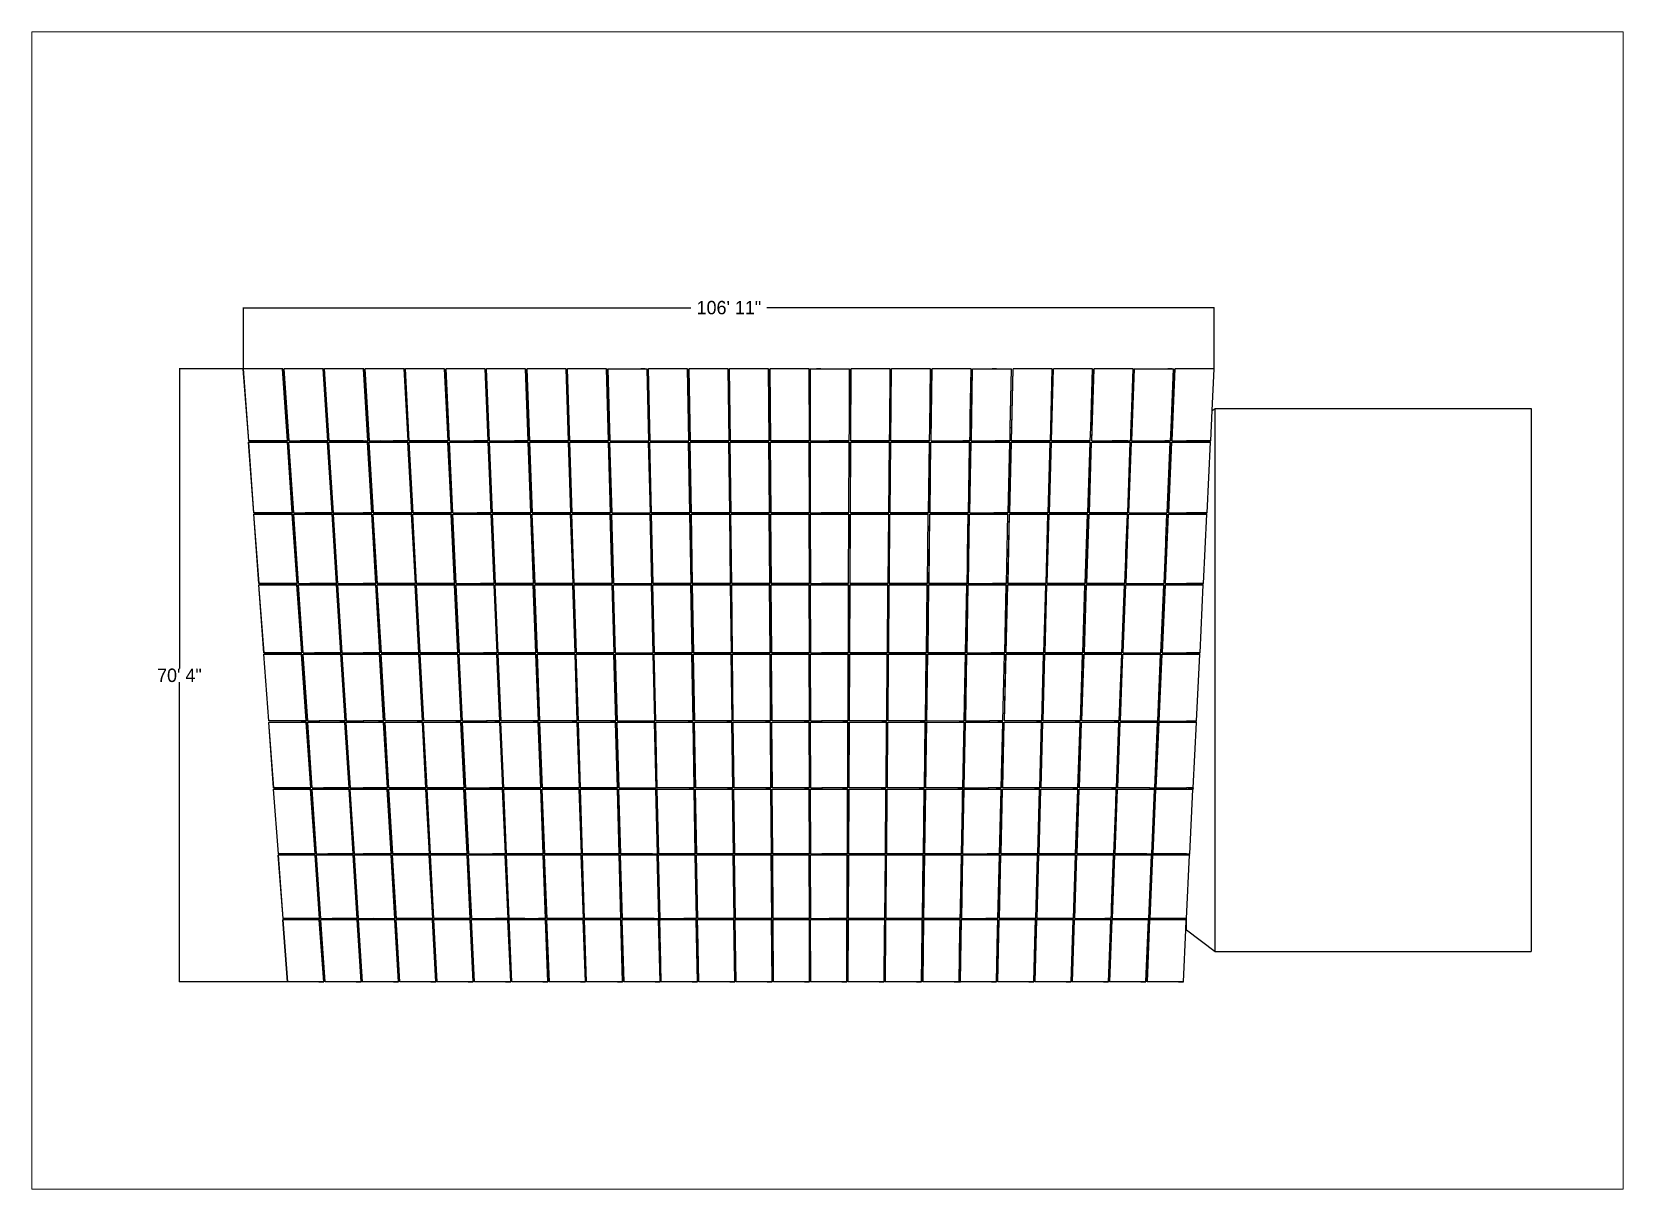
# Paper-space layout 'Layout1' of a CAD drawing. Header units: inches. Extents: x 0 to 10.5, y 0.4 to 8.
# The model-space entities are those that its viewports show. They can reach past a viewport. Long polylines and large blocks are cut down to what shows.
import ezdxf

# ---------------------------------------------------------------- set-up
doc = ezdxf.new("R2010")
doc.units = ezdxf.units.IN
doc.header["$MEASUREMENT"] = 0
doc.dimstyles.get("Standard").update_dxf_attribs({"dimtxt": 24, "dimasz": 0.18, "dimexe": 0.18, "dimexo": 0.0625, "dimgap": 0.09, "dimtad": 0, "dimtih": 1, "dimtoh": 1, "dimdec": 4, "dimzin": 0, "dimdsep": 46, "dimtxsty": 'Standard', "dimcen": 0.09, "dimclrd": 1, "dimclre": 1, "dimclrt": 1, "dimadec": 0, "dimazin": 0, "dimtfac": 1, "dimtdec": 4, "dimtofl": 0, "dimtmove": 0, "dimatfit": 3, "dimfxl": 1, "dimtolj": 1, "dimtzin": 0, "dimarcsym": 0})

psp = doc.layouts.get("Layout1")

msp = doc.modelspace()

# ---------------------------------------------------------------- blocks, each defined once
blk = doc.blocks.new('*D2')
at = {"color": 1, "lineweight": -2, "transparency": 16777216}
for p, q in [((-1063.8, 529.9), (-1063.8, 639.8)), ((-1063.6, 639.6), (-262.5, 639.6)), ((674.8, 639.6), (-126.3, 639.6)), ((674.9, 529.9), (674.9, 639.8))]:
    blk.add_line(p, q, dxfattribs=at)
at = {"color": 1, "transparency": 16777216}
for points in [[(-1063.6, 639.7), (-1063.6, 639.6), (-1063.8, 639.6)], [(674.8, 639.7), (674.8, 639.6), (674.9, 639.6)]]:
    blk.add_solid(points, dxfattribs=at)
at = {"layer": 'Defpoints', "color": 0, "transparency": 16777216}
for p in [(-1063.8, 639.6), (-1063.8, 529.9), (674.9, 529.8)]:
    blk.add_point(p, dxfattribs=at)
at = {"color": 1, "transparency": 16777216, "insert": (-194.4, 639.6), "char_height": 24, "attachment_point": 5}
blk.add_mtext('\\A1;106\' 11"', dxfattribs=at)
blk = doc.blocks.new('*D3')
at = {"color": 1, "lineweight": -2, "transparency": 16777216}
for p, q in [((-1064.2, 529.9), (-1178.7, 529.9)), ((-1178.5, 529.7), (-1178.5, -6.6)), ((-1178.5, -567.2), (-1178.5, -30.8)), ((-985.2, -567.4), (-1178.7, -567.4))]:
    blk.add_line(p, q, dxfattribs=at)
at = {"color": 1, "transparency": 16777216}
for points in [[(-1178.6, 529.7), (-1178.5, 529.7), (-1178.5, 529.9)], [(-1178.6, -567.2), (-1178.5, -567.2), (-1178.5, -567.4)]]:
    blk.add_solid(points, dxfattribs=at)
at = {"layer": 'Defpoints', "color": 0, "transparency": 16777216}
for p in [(-1064.1, 529.9), (-1178.5, -567.4), (-985.2, -567.4)]:
    blk.add_point(p, dxfattribs=at)
at = {"color": 1, "transparency": 16777216, "insert": (-1178.5, -18.7), "char_height": 24, "attachment_point": 5}
blk.add_mtext('\\A1;70\' 4"', dxfattribs=at)

# ---------------------------------------------------------------- dimensions: what is measured, and where the dimension line sits
dim = msp.add_linear_dim(base=(-1063.79044, 639.62824), p1=(674.93132, 529.83756), p2=(-1063.79044, 529.87158), text='106\' 11"', dimstyle='Standard')
dim.commit()
dim.dimension.update_dxf_attribs({"geometry": '*D2', "text_midpoint": (-194.42956, 639.62824)})
dim = msp.add_linear_dim(base=(-1178.53293, -567.35134), p1=(-1064.10696, 529.87158), p2=(-985.17279, -567.35134), angle=90, text='70\' 4"', dimstyle='Standard')
dim.commit()
dim.dimension.update_dxf_attribs({"geometry": '*D3', "text_midpoint": (-1178.53293, -18.73988)})

# ---------------------------------------------------------------- linework, layer by layer
for p, q in [((-1064.10696, 529.87158), (-1063.89221, 529.87036)), ((-1054.45486, 401.3586), (-1064.10696, 529.87158)), ((-1063.89221, 529.87036), (-1063.79044, 529.87158)), ((-1054.24206, 401.3574), (-1063.89221, 529.87036)), ((-993.97021, 529.87041), (-1063.79044, 529.87158)), ((-984.95429, 401.35745), (-993.97021, 529.87041)), ((-993.47074, 529.86208), (-993.97021, 529.87041)), ((-993.47074, 529.86208), (-984.46384, 401.41319)), ((-991.26018, 529.87041), (-991.04544, 529.86919)), ((-982.26884, 401.35745), (-991.26018, 529.87041)), ((-991.04544, 529.86919), (-990.94365, 529.87041)), ((-982.05605, 401.35625), (-991.04544, 529.86919)), ((-921.12344, 529.86924), (-990.94365, 529.87041)), ((-912.76829, 401.3563), (-921.12344, 529.86924)), ((-920.66058, 529.86091), (-921.12344, 529.86924)), ((-920.66058, 529.86091), (-916.0572, 459.01949)), ((-919.03874, 529.86762), (-918.824, 529.8664)), ((-914.38881, 458.18349), (-919.03874, 529.86762)), ((-918.824, 529.8664), (-918.72221, 529.86762)), ((-910.4897, 401.35351), (-918.824, 529.8664)), ((-848.90202, 529.86645), (-918.72221, 529.86762)), ((-841.20196, 401.35356), (-848.90202, 529.86645)), ((-848.47545, 529.85812), (-848.90202, 529.86645)), ((-848.47545, 529.85812), (-843.21121, 441.95465)), ((-846.19199, 529.86645), (-845.97726, 529.86523)), ((-840.86808, 440.72653), (-846.19199, 529.86645)), ((-845.97726, 529.86523), (-845.87546, 529.86645)), ((-838.30373, 401.35237), (-845.97726, 529.86523)), ((-776.05528, 529.86528), (-845.87546, 529.86645)), ((-769.01599, 401.35241), (-776.05528, 529.86528)), ((-775.66532, 529.85695), (-776.05528, 529.86528)), ((-775.66532, 529.85695), (-769.8903, 424.37246)), ((-773.9706, 529.86366), (-773.75587, 529.86244)), ((-768.20784, 424.37246), (-773.9706, 529.86366)), ((-773.75587, 529.86244), (-773.65407, 529.86366)), ((-766.73743, 401.34963), (-773.75587, 529.86244)), ((-703.83391, 529.86249), (-773.65407, 529.86366)), ((-697.44971, 401.34967), (-703.83391, 529.86249)), ((-703.48023, 529.85416), (-703.83391, 529.86249)), ((-703.48023, 529.85416), (-698.24279, 424.37246)), ((-701.12388, 529.86249), (-700.90916, 529.86127)), ((-695.90357, 424.37246), (-701.12388, 529.86249)), ((-700.90916, 529.86127), (-700.80735, 529.86249)), ((-694.55149, 401.34848), (-700.90916, 529.86127)), ((-630.9872, 529.86132), (-700.80735, 529.86249)), ((-625.26377, 401.34852), (-630.9872, 529.86132)), ((-630.67013, 529.85299), (-630.9872, 529.86132)), ((-630.67013, 529.85299), (-627.75849, 464.44268)), ((-628.90254, 529.8597), (-628.68782, 529.85848)), ((-625.939, 463.09654), (-628.90254, 529.8597)), ((-628.68782, 529.85848), (-628.58601, 529.8597)), ((-622.98524, 401.34574), (-628.68782, 529.85848)), ((-558.76588, 529.85853), (-628.58601, 529.8597)), ((-553.69753, 401.34578), (-558.76588, 529.85853)), ((-558.4851, 529.8502), (-558.76588, 529.85853)), ((-558.4851, 529.8502), (-554.62736, 431.98442)), ((-556.05585, 529.85853), (-555.84114, 529.85731)), ((-552.13849, 430.0459), (-556.05585, 529.85853)), ((-555.84114, 529.85731), (-555.73932, 529.85853)), ((-550.79933, 401.34459), (-555.84114, 529.85731)), ((-485.91921, 529.85736), (-555.73932, 529.85853)), ((-481.51163, 401.34463), (-485.91921, 529.85736)), ((-485.67503, 529.84903), (-485.91921, 529.85736)), ((-485.67503, 529.84903), (-482.05933, 424.37246)), ((-483.83456, 529.85574), (-483.61985, 529.85452)), ((-480.23233, 424.37246), (-483.83456, 529.85574)), ((-483.61985, 529.85452), (-483.51803, 529.85574)), ((-479.23313, 401.34185), (-483.61985, 529.85452)), ((-413.69793, 529.85457), (-483.51803, 529.85574)), ((-409.94544, 401.3419), (-413.69793, 529.85457)), ((-413.49005, 529.84625), (-413.69793, 529.85457)), ((-413.49005, 529.84625), (-410.41183, 424.37246)), ((-410.9879, 529.85457), (-410.77321, 529.85335)), ((-407.92807, 424.37246), (-410.9879, 529.85457)), ((-410.77321, 529.85335), (-410.67138, 529.85457)), ((-407.04725, 401.3407), (-410.77321, 529.85335)), ((-410.67138, 529.85457), (-352.40921, 529.85359)), ((-352.40921, 529.85359), (-352.40926, 529.85549)), ((-344.30648, 529.85549), (-352.40926, 529.85549)), ((-352.40921, 529.85359), (-344.30644, 529.85346)), ((-344.30644, 529.85346), (-344.30648, 529.85549)), ((-344.30644, 529.85346), (-340.85129, 529.8534)), ((-337.75956, 401.34075), (-340.85129, 529.8534)), ((-340.68001, 529.84508), (-340.85129, 529.8534)), ((-340.68001, 529.84508), (-339.49163, 480.42332)), ((-338.76666, 529.85178), (-338.55197, 529.85056)), ((-337.51801, 477.63039), (-338.76666, 529.85178)), ((-338.55197, 529.85056), (-338.45013, 529.85178)), ((-335.4811, 401.33796), (-338.55197, 529.85056)), ((-268.63006, 529.85061), (-338.45013, 529.85178)), ((-266.19343, 401.33801), (-268.63006, 529.85061)), ((-268.49508, 529.84229), (-268.63006, 529.85061)), ((-268.49508, 529.84229), (-266.49634, 424.37246)), ((-265.92004, 529.85061), (-265.70535, 529.84939)), ((-263.94032, 424.37246), (-265.92004, 529.85061)), ((-265.70535, 529.84939), (-265.60351, 529.85061)), ((-263.29525, 401.33681), (-265.70535, 529.84939)), ((-195.78346, 529.84944), (-265.60351, 529.85061)), ((-194.00758, 401.33686), (-195.78346, 529.84944)), ((-195.68507, 529.84112), (-195.78346, 529.84944)), ((-195.68507, 529.84112), (-194.22837, 424.37246)), ((-193.69884, 529.84782), (-193.48416, 529.8466)), ((-192.25683, 424.37246), (-193.69884, 529.84782)), ((-193.48416, 529.8466), (-193.38231, 529.84782)), ((-191.72914, 401.33407), (-193.48416, 529.8466)), ((-123.56228, 529.84665), (-193.38231, 529.84782)), ((-122.44149, 401.33412), (-123.56228, 529.84665)), ((-123.50019, 529.83833), (-123.56228, 529.84665)), ((-123.50019, 529.83833), (-122.58086, 424.37246)), ((-120.85225, 529.84665), (-120.63758, 529.84543)), ((-119.95256, 424.37246), (-120.85225, 529.84665)), ((-120.63758, 529.84543), (-120.53572, 529.84665)), ((-119.54332, 401.33293), (-120.63758, 529.84543)), ((-50.7157, 529.84548), (-120.53572, 529.84665)), ((-50.25568, 401.33297), (-50.7157, 529.84548)), ((-50.69022, 529.83716), (-50.7157, 529.84548)), ((-50.69022, 529.83716), (-50.31289, 424.37246)), ((-48.6311, 529.84386), (-48.41644, 529.84264)), ((-48.26908, 424.37246), (-48.6311, 529.84386)), ((-48.41644, 529.84264), (-48.31458, 529.84386)), ((-47.97727, 401.33019), (-48.41644, 529.84264)), ((-48.31458, 529.84386), (-37.75157, 529.84367)), ((-37.75157, 529.84367), (-37.7516, 529.85549)), ((-29.64883, 529.85549), (-37.7516, 529.85549)), ((-37.75157, 529.84367), (-29.6488, 529.84354)), ((-29.6488, 529.84354), (-29.64883, 529.85549)), ((-29.6488, 529.84354), (21.50543, 529.84269)), ((21.34534, 424.37246), (21.50543, 529.84269)), ((23.9958, 401.33023), (24.21545, 529.84269)), ((24.02312, 424.37246), (24.20328, 529.83437)), ((24.20328, 529.83437), (24.21545, 529.84269)), ((24.20852, 401.32904), (24.43011, 529.84147)), ((24.21545, 529.84269), (24.43011, 529.84147)), ((24.43011, 529.84147), (24.53198, 529.84269)), ((94.35197, 529.84152), (24.53198, 529.84269)), ((93.6496, 424.37246), (94.35197, 529.84152)), ((95.56182, 401.32749), (96.43655, 529.8399)), ((95.67063, 424.37246), (96.38809, 529.83158)), ((95.77452, 401.3263), (96.6512, 529.83868)), ((96.38809, 529.83158), (96.43655, 529.8399)), ((96.43655, 529.8399), (96.6512, 529.83868)), ((96.6512, 529.83868), (96.75308, 529.8399)), ((166.57305, 529.83873), (96.75308, 529.8399)), ((165.33309, 424.37246), (166.57305, 529.83873)), ((167.74758, 401.32634), (169.28308, 529.83873)), ((167.93861, 424.37246), (169.19801, 529.83041)), ((167.96028, 401.32515), (169.49772, 529.83751)), ((169.19801, 529.83041), (169.28308, 529.83873)), ((169.28308, 529.83873), (169.49772, 529.83751)), ((169.49772, 529.83751), (169.5996, 529.83873)), ((239.41956, 529.83756), (169.5996, 529.83873)), ((237.97224, 444.18979), (239.41956, 529.83756)), ((239.61984, 401.33527), (241.81324, 529.84782)), ((239.83254, 401.33407), (242.02788, 529.8466)), ((240.23063, 444.18979), (241.69172, 529.8395)), ((241.69172, 529.8395), (241.81324, 529.84782)), ((241.81324, 529.84782), (242.02788, 529.8466)), ((242.02788, 529.8466), (242.12976, 529.84782)), ((242.12976, 529.84782), (276.9059, 529.84723)), ((276.9059, 529.84723), (276.90606, 529.85549)), ((276.9059, 529.84723), (285.00867, 529.8471)), ((285.00883, 529.85549), (276.90606, 529.85549)), ((285.00867, 529.8471), (285.00883, 529.85549)), ((285.00867, 529.8471), (311.94976, 529.84665)), ((309.62744, 424.37246), (311.94976, 529.84665)), ((311.80563, 401.33412), (314.65979, 529.84665)), ((312.01832, 401.33293), (314.87442, 529.84543)), ((312.16054, 424.37246), (314.50167, 529.83833)), ((314.50167, 529.83833), (314.65979, 529.84665)), ((314.65979, 529.84665), (314.87442, 529.84543)), ((314.87442, 529.84543), (314.97631, 529.84665)), ((384.7963, 529.84548), (314.97631, 529.84665)), ((381.93171, 424.37246), (384.7963, 529.84548)), ((383.37161, 401.33138), (386.88085, 529.84386)), ((383.58429, 401.33019), (387.09548, 529.84264)), ((383.80805, 424.37246), (386.68644, 529.83554)), ((386.68644, 529.83554), (386.88085, 529.84386)), ((386.88085, 529.84386), (387.09548, 529.84264)), ((387.09548, 529.84264), (387.19738, 529.84386)), ((457.01734, 529.84269), (387.19738, 529.84386)), ((453.6152, 424.37246), (457.01734, 529.84269)), ((455.55737, 401.33023), (459.72737, 529.84269)), ((455.77004, 401.32904), (459.94199, 529.84147)), ((456.07602, 424.37246), (459.49636, 529.83437)), ((459.49636, 529.83437), (459.72737, 529.84269)), ((459.72737, 529.84269), (459.94199, 529.84147)), ((459.94199, 529.84147), (460.0439, 529.84269)), ((529.86385, 529.84152), (460.0439, 529.84269)), ((526.6606, 444.18979), (529.86385, 529.84152)), ((527.12329, 401.32749), (531.94838, 529.8399)), ((527.33596, 401.3263), (532.163, 529.83868)), ((528.46721, 444.18979), (531.68108, 529.83158)), ((531.68108, 529.83158), (531.94838, 529.8399)), ((531.94838, 529.8399), (532.163, 529.83868)), ((532.163, 529.83868), (532.26491, 529.8399)), ((532.26491, 529.8399), (591.55944, 529.8389)), ((591.56372, 529.85549), (591.55944, 529.8389)), ((591.55944, 529.8389), (591.56304, 529.8389)), ((591.56304, 529.8389), (591.56372, 529.85549)), ((591.56304, 529.8389), (599.6658, 529.83877)), ((599.66649, 529.85549), (591.56372, 529.85549)), ((597.60295, 424.37246), (602.08485, 529.83873)), ((599.30902, 401.32634), (604.79487, 529.83873)), ((599.52168, 401.32515), (605.00948, 529.83751)), ((599.6658, 529.83877), (599.66649, 529.85549)), ((599.6658, 529.83877), (602.08485, 529.83873)), ((599.9915, 424.37246), (604.49096, 529.83041)), ((604.49096, 529.83041), (604.79487, 529.83873)), ((604.79487, 529.83873), (605.00948, 529.83751)), ((605.00948, 529.83751), (605.1114, 529.83873)), ((674.93132, 529.83756), (605.1114, 529.83873)), ((671.40037, 455.71649), (674.93132, 529.83756)), ((-914.38881, 458.18349), (-916.0572, 459.01949)), ((-916.0572, 459.01949), (-915.30176, 447.39409)), ((-913.63612, 446.57993), (-914.38881, 458.18349)), ((-625.939, 463.09654), (-627.75849, 464.44268)), ((-627.75849, 464.44268), (-627.17642, 451.36652)), ((-625.3603, 450.0595), (-625.939, 463.09654)), ((-337.51801, 477.63039), (-339.49163, 480.42332)), ((-339.49163, 480.42332), (-339.04449, 461.82787)), ((-337.07605, 459.14657), (-339.04449, 461.82787)), ((-339.04449, 461.82787), (-338.14385, 424.37246)), ((-337.07605, 459.14657), (-337.51801, 477.63039)), ((-336.24458, 424.37246), (-337.07605, 459.14657)), ((671.40037, 455.71649), (676.65303, 459.28176)), ((676.65303, 459.28176), (1242.54727, 459.28176)), ((676.65303, -512.89553), (676.65303, 459.28176)), ((1242.54727, 459.28176), (1242.54727, -512.89553)), ((-913.63612, 446.57993), (-915.30176, 447.39409)), ((-915.30176, 447.39409), (-912.31378, 401.41204)), ((-910.7025, 401.35471), (-913.63612, 446.57993)), ((-840.86808, 440.72653), (-843.21121, 441.95465)), ((-843.21121, 441.95465), (-841.45855, 412.68823)), ((-839.12513, 411.54382), (-840.86808, 440.72653)), ((-625.3603, 450.0595), (-627.17642, 451.36652)), ((-627.17642, 451.36652), (-625.97482, 424.37246)), ((-624.22008, 424.37246), (-625.3603, 450.0595)), ((-552.13849, 430.0459), (-554.62736, 431.98442)), ((-554.62736, 431.98442), (-553.50049, 403.39715)), ((-551.02169, 401.59058), (-552.13849, 430.0459)), ((237.52765, 417.88055), (237.90318, 440.10361)), ((237.90318, 440.10361), (237.97224, 444.18979)), ((237.90318, 440.10361), (238.18128, 440.61807)), ((240.23063, 444.18979), (237.97224, 444.18979)), ((238.18128, 440.61807), (240.1697, 440.61807)), ((238.18128, 419.03048), (238.18128, 440.61807)), ((239.80144, 419.03048), (240.1697, 440.61807)), ((240.1697, 440.61807), (240.23063, 444.18979)), ((525.96031, 425.46473), (526.05066, 427.88054)), ((526.05066, 427.88054), (526.27677, 433.92654)), ((526.09257, 427.80998), (526.05066, 427.88054)), ((526.99102, 426.93359), (526.09257, 427.80998)), ((526.27677, 433.92654), (526.36247, 436.21798)), ((526.27677, 433.92654), (526.89621, 434.56158)), ((526.36247, 436.21798), (528.23846, 438.09397)), ((526.36247, 436.21798), (526.36266, 436.22314)), ((526.36266, 436.22314), (526.52702, 440.61807)), ((526.36266, 436.22314), (528.23865, 438.09913)), ((526.52702, 440.61807), (526.6606, 444.18979)), ((526.52702, 440.61807), (528.33318, 440.61807)), ((528.46721, 444.18979), (526.6606, 444.18979)), ((526.89621, 434.56158), (528.14453, 435.59114)), ((527.80256, 426.4784), (528.14453, 435.59114)), ((528.14453, 435.59114), (528.23846, 438.09397)), ((528.23846, 438.09397), (528.23865, 438.09913)), ((528.23865, 438.09913), (528.33318, 440.61807)), ((528.33318, 440.61807), (528.46721, 444.18979)), ((668.80929, 401.32519), (671.40037, 455.71649)), ((-1054.79262, 401.3574), (-1054.86937, 401.3574)), ((-1054.45486, 401.3586), (-1054.55571, 401.3574)), ((-1054.24206, 401.3574), (-1054.45486, 401.3586)), ((-1054.1412, 401.3586), (-1054.24206, 401.3574)), ((-984.95429, 401.35745), (-1054.1412, 401.3586)), ((-994.60887, 401.35744), (-984.95418, 401.35584)), ((-984.46384, 401.41319), (-984.95429, 401.35745)), ((-984.95418, 401.35584), (-984.95429, 401.35745)), ((-982.60661, 401.35625), (-982.68336, 401.35625)), ((-982.26884, 401.35745), (-982.3697, 401.35625)), ((-982.05605, 401.35625), (-982.26884, 401.35745)), ((-981.95519, 401.35745), (-982.05605, 401.35625)), ((-981.95519, 401.35745), (-973.00832, 401.35727)), ((-972.82807, 398.69983), (-973.00832, 401.35727)), ((-973.00832, 401.35727), (-964.97748, 401.35711)), ((-964.79871, 398.69969), (-964.97748, 401.35711)), ((-964.97748, 401.35711), (-962.06305, 401.35706)), ((-962.06305, 401.35706), (-961.88488, 398.69965)), ((-912.76829, 401.3563), (-962.06305, 401.35706)), ((-922.42286, 401.35629), (-912.76818, 401.3547)), ((-912.31378, 401.41204), (-912.76829, 401.3563)), ((-912.76818, 401.3547), (-912.76829, 401.3563)), ((-911.04027, 401.35351), (-911.11702, 401.35351)), ((-910.7025, 401.35471), (-910.80336, 401.35351)), ((-910.4897, 401.35351), (-910.7025, 401.35471)), ((-910.38884, 401.35471), (-910.4897, 401.35351)), ((-849.57228, 401.35355), (-910.38884, 401.35471)), ((-850.85653, 401.35355), (-841.20186, 401.35196)), ((-849.57228, 401.35355), (-845.9167, 401.35356)), ((-849.57228, 401.35355), (-849.57228, 398.69623)), ((-838.72728, 397.94246), (-845.9167, 401.35356)), ((-845.9167, 401.35356), (-841.20196, 401.35356)), ((-839.12513, 411.54382), (-841.45855, 412.68823)), ((-841.45855, 412.68823), (-840.78309, 401.4093)), ((-840.78309, 401.4093), (-841.20196, 401.35356)), ((-841.20186, 401.35196), (-841.20196, 401.35356)), ((-838.51651, 401.35356), (-839.12513, 411.54382)), ((-838.85429, 401.35237), (-838.93104, 401.35237)), ((-838.51651, 401.35356), (-838.61738, 401.35237)), ((-838.30373, 401.35237), (-838.51651, 401.35356)), ((-838.20286, 401.35356), (-838.30373, 401.35237)), ((-838.20286, 401.35356), (-818.34671, 401.35317)), ((-812.92816, 398.69567), (-818.34671, 401.35317)), ((-818.34671, 401.35317), (-795.94341, 401.35274)), ((-795.94341, 398.69539), (-795.94341, 401.35274)), ((-769.01599, 401.35241), (-795.94341, 401.35274)), ((-778.67056, 401.3524), (-769.0159, 401.35081)), ((-768.20784, 424.37246), (-769.8903, 424.37246)), ((-769.8903, 424.37246), (-768.63306, 401.40815)), ((-768.63306, 401.40815), (-769.01599, 401.35241)), ((-769.0159, 401.35081), (-769.01599, 401.35241)), ((-766.95021, 401.35082), (-768.20784, 424.37246)), ((-767.28799, 401.34963), (-767.36475, 401.34963)), ((-766.95021, 401.35082), (-767.05109, 401.34963)), ((-766.73743, 401.34963), (-766.95021, 401.35082)), ((-766.63656, 401.35082), (-766.73743, 401.34963)), ((-697.44971, 401.34967), (-766.63656, 401.35082)), ((-707.10428, 401.34967), (-697.44963, 401.34807)), ((-695.90357, 424.37246), (-698.24279, 424.37246)), ((-698.24279, 424.37246), (-697.10242, 401.40541)), ((-697.10242, 401.40541), (-697.44971, 401.34967)), ((-697.44963, 401.34807), (-697.44971, 401.34967)), ((-694.76426, 401.34967), (-695.90357, 424.37246)), ((-695.10205, 401.34848), (-695.1788, 401.34848)), ((-694.76426, 401.34967), (-694.86514, 401.34848)), ((-694.55149, 401.34848), (-694.76426, 401.34967)), ((-694.4506, 401.34967), (-694.55149, 401.34848)), ((-694.4506, 401.34967), (-661.14398, 401.34902)), ((-661.0215, 398.69165), (-661.14398, 401.34902)), ((-661.14398, 401.34902), (-653.11314, 401.34887)), ((-652.99215, 398.69152), (-653.11314, 401.34887)), ((-653.11314, 401.34887), (-651.14061, 401.34883)), ((-651.14061, 401.34883), (-651.02002, 398.69149)), ((-625.26377, 401.34852), (-651.14061, 401.34883)), ((-634.91834, 401.34852), (-625.26369, 401.34692)), ((-624.22008, 424.37246), (-625.97482, 424.37246)), ((-625.97482, 424.37246), (-624.95242, 401.40427)), ((-624.95242, 401.40427), (-625.26377, 401.34852)), ((-625.26369, 401.34692), (-625.26377, 401.34852)), ((-623.19801, 401.34693), (-624.22008, 424.37246)), ((-623.5358, 401.34574), (-623.61255, 401.34574)), ((-623.19801, 401.34693), (-623.2989, 401.34574)), ((-622.98524, 401.34574), (-623.19801, 401.34693)), ((-622.88435, 401.34693), (-622.98524, 401.34574)), ((-622.88435, 401.34693), (-578.25489, 401.34606)), ((-574.42614, 398.68867), (-578.25489, 401.34606)), ((-553.69753, 401.34578), (-578.25489, 401.34606)), ((-563.3521, 401.34578), (-553.69747, 401.34418)), ((-553.42182, 401.40153), (-553.69753, 401.34578)), ((-553.69747, 401.34418), (-553.69753, 401.34578)), ((-551.02169, 401.59058), (-553.50049, 403.39715)), ((-553.50049, 403.39715), (-553.42182, 401.40153)), ((-551.34989, 401.34459), (-551.42664, 401.34459)), ((-551.01209, 401.34578), (-551.11298, 401.34459)), ((-551.01209, 401.34578), (-551.02169, 401.59058)), ((-550.79933, 401.34459), (-551.01209, 401.34578)), ((-550.69843, 401.34578), (-550.79933, 401.34459)), ((-550.68581, 401.34578), (-550.69843, 401.34578)), ((-547.03943, 398.68826), (-550.68581, 401.34578)), ((-535.61993, 401.34549), (-550.68581, 401.34578)), ((-535.61993, 398.68807), (-535.61993, 401.34549)), ((-481.51163, 401.34463), (-535.61993, 401.34549)), ((-491.16619, 401.34463), (-481.51157, 401.34303)), ((-480.23233, 424.37246), (-482.05933, 424.37246)), ((-482.05933, 424.37246), (-481.27186, 401.40038)), ((-481.27186, 401.40038), (-481.51163, 401.34463)), ((-481.51157, 401.34303), (-481.51163, 401.34463)), ((-479.44588, 401.34304), (-480.23233, 424.37246)), ((-479.78369, 401.34185), (-479.86044, 401.34185)), ((-479.44588, 401.34304), (-479.54679, 401.34185)), ((-479.23313, 401.34185), (-479.44588, 401.34304)), ((-479.13223, 401.34304), (-479.23313, 401.34185)), ((-409.94544, 401.3419), (-479.13223, 401.34304)), ((-419.60001, 401.34189), (-409.94539, 401.34029)), ((-407.92807, 424.37246), (-410.41183, 424.37246)), ((-410.41183, 424.37246), (-409.74131, 401.39764)), ((-409.74131, 401.39764), (-409.94544, 401.3419)), ((-409.94539, 401.34029), (-409.94544, 401.3419)), ((-407.25999, 401.3419), (-407.92807, 424.37246)), ((-407.59781, 401.3407), (-407.67456, 401.3407)), ((-407.25999, 401.3419), (-407.3609, 401.3407)), ((-407.04725, 401.3407), (-407.25999, 401.3419)), ((-406.94634, 401.3419), (-407.04725, 401.3407)), ((-406.94634, 401.3419), (-349.27999, 401.34078)), ((-349.21528, 398.68348), (-349.27999, 401.34078)), ((-349.27999, 401.34078), (-341.24916, 401.34074)), ((-347.41413, 401.34074), (-337.75953, 401.33914)), ((-341.24916, 401.34074), (-340.21852, 401.34075)), ((-341.18595, 398.68335), (-341.24916, 401.34074)), ((-340.21852, 401.34075), (-340.15551, 398.68333)), ((-340.21852, 401.34075), (-337.75956, 401.34075)), ((-336.24458, 424.37246), (-338.14385, 424.37246)), ((-338.14385, 424.37246), (-337.59138, 401.39649)), ((-337.59138, 401.39649), (-337.75956, 401.34075)), ((-337.75953, 401.33914), (-337.75956, 401.34075)), ((-335.69384, 401.33916), (-336.24458, 424.37246)), ((-336.03166, 401.33796), (-336.10841, 401.33796)), ((-335.69384, 401.33916), (-335.79475, 401.33796)), ((-335.4811, 401.33796), (-335.69384, 401.33916)), ((-335.38018, 401.33916), (-335.4811, 401.33796)), ((-335.38018, 401.33916), (-310.60314, 401.33867)), ((-308.54652, 398.68125), (-310.60314, 401.33867)), ((-310.60314, 401.33867), (-283.03459, 401.33814)), ((-281.16056, 398.6808), (-283.03459, 401.33814)), ((-283.03459, 401.33814), (-275.29646, 401.338)), ((-275.84799, 401.338), (-266.1934, 401.3364)), ((-275.29646, 401.338), (-266.19343, 401.33801)), ((-275.29646, 398.6807), (-275.29646, 401.338)), ((-263.94032, 424.37246), (-266.49634, 424.37246)), ((-266.49634, 424.37246), (-266.06088, 401.39375)), ((-266.06088, 401.39375), (-266.19343, 401.33801)), ((-266.1934, 401.3364), (-266.19343, 401.33801)), ((-263.50798, 401.33801), (-263.94032, 424.37246)), ((-263.84581, 401.33681), (-263.92256, 401.33681)), ((-263.50798, 401.33801), (-263.6089, 401.33681)), ((-263.29525, 401.33681), (-263.50798, 401.33801)), ((-263.19433, 401.33801), (-263.29525, 401.33681)), ((-194.00758, 401.33686), (-263.19433, 401.33801)), ((-203.66214, 401.33685), (-194.00756, 401.33526)), ((-192.25683, 424.37246), (-194.22837, 424.37246)), ((-194.22837, 424.37246), (-193.91098, 401.39261)), ((-193.91098, 401.39261), (-194.00758, 401.33686)), ((-194.00756, 401.33526), (-194.00758, 401.33686)), ((-192.27971, 401.33407), (-192.35646, 401.33407)), ((-191.94187, 401.33527), (-192.25683, 424.37246)), ((-191.94187, 401.33527), (-192.0428, 401.33407)), ((-191.72914, 401.33407), (-191.94187, 401.33527)), ((-191.62822, 401.33527), (-191.72914, 401.33407)), ((-122.44149, 401.33412), (-191.62822, 401.33527)), ((-132.09605, 401.33411), (-122.44148, 401.33252)), ((-119.95256, 424.37246), (-122.58086, 424.37246)), ((-122.58086, 424.37246), (-122.38053, 401.38987)), ((-122.38053, 401.38987), (-122.44149, 401.33412)), ((-122.44148, 401.33252), (-122.44149, 401.33412)), ((-120.09389, 401.33293), (-120.17064, 401.33293)), ((-119.75605, 401.33412), (-119.95256, 424.37246)), ((-119.75605, 401.33412), (-119.85698, 401.33293)), ((-119.54332, 401.33293), (-119.75605, 401.33412)), ((-119.44239, 401.33412), (-119.54332, 401.33293)), ((-50.25568, 401.33297), (-119.44239, 401.33412)), ((-59.91024, 401.33296), (-50.25567, 401.33137)), ((-48.26908, 424.37246), (-50.31289, 424.37246)), ((-50.31289, 424.37246), (-50.23066, 401.38872)), ((-50.23066, 401.38872), (-50.25568, 401.33297)), ((-50.25567, 401.33137), (-50.25568, 401.33297)), ((-48.52783, 401.33019), (-48.60458, 401.33019)), ((-48.18999, 401.33138), (-48.29093, 401.33019)), ((-48.18999, 401.33138), (-48.26908, 424.37246)), ((-47.97727, 401.33019), (-48.18999, 401.33138)), ((-47.87633, 401.33138), (-47.97727, 401.33019)), ((-47.87633, 401.33138), (-42.96126, 401.33128)), ((-42.67678, 398.67384), (-42.96126, 401.33128)), ((-42.96126, 401.33128), (-37.41635, 401.33117)), ((-37.40942, 398.67375), (-37.41635, 401.33117)), ((-37.41635, 401.33117), (-29.38554, 401.33102)), ((-29.38009, 398.67362), (-29.38554, 401.33102)), ((-29.38554, 401.33102), (-29.29679, 401.33101)), ((-29.29679, 401.33101), (-29.29136, 398.67361)), ((-29.29679, 401.33101), (-15.39356, 401.33075)), ((-15.29163, 398.67338), (-15.39356, 401.33075)), ((-15.39356, 401.33075), (-14.97298, 401.33074)), ((-14.97298, 398.67338), (-14.97298, 401.33074)), ((21.31036, 401.33023), (-14.97298, 401.33074)), ((11.6558, 401.33022), (21.31036, 401.32863)), ((21.31036, 401.33023), (21.34534, 424.37246)), ((21.31036, 401.32863), (21.31036, 401.33023)), ((24.02312, 424.37246), (21.34534, 424.37246)), ((23.65795, 401.32904), (23.5812, 401.32904)), ((23.9958, 401.33023), (23.89486, 401.32904)), ((23.98386, 401.38598), (24.02312, 424.37246)), ((23.9958, 401.33023), (23.98386, 401.38598)), ((24.20852, 401.32904), (23.9958, 401.33023)), ((24.30946, 401.33023), (24.20852, 401.32904)), ((93.49614, 401.32908), (24.30946, 401.33023)), ((83.84159, 401.32908), (93.49613, 401.32748)), ((93.49613, 401.32748), (93.49614, 401.32908)), ((93.49614, 401.32908), (93.6496, 424.37246)), ((95.67063, 424.37246), (93.6496, 424.37246)), ((95.22396, 401.3263), (95.14721, 401.3263)), ((95.56182, 401.32749), (95.46087, 401.3263)), ((95.51423, 401.38324), (95.67063, 424.37246)), ((95.56182, 401.32749), (95.51423, 401.38324)), ((95.77452, 401.3263), (95.56182, 401.32749)), ((95.87547, 401.32749), (95.77452, 401.3263)), ((165.06213, 401.32634), (95.87547, 401.32749)), ((155.40758, 401.32634), (165.06211, 401.32474)), ((165.06211, 401.32474), (165.06213, 401.32634)), ((165.06213, 401.32634), (165.33309, 424.37246)), ((167.93861, 424.37246), (165.33309, 424.37246)), ((167.40972, 401.32515), (167.33297, 401.32515)), ((167.74758, 401.32634), (167.64662, 401.32515)), ((167.66405, 401.3821), (167.93861, 424.37246)), ((167.74758, 401.32634), (167.66405, 401.3821)), ((167.96028, 401.32515), (167.74758, 401.32634)), ((168.06123, 401.32634), (167.96028, 401.32515)), ((168.06123, 401.32634), (218.53606, 401.32536)), ((218.53606, 401.32536), (218.53606, 398.66805)), ((218.53606, 401.32536), (224.67153, 401.32524)), ((223.18393, 398.66798), (224.67153, 401.32524)), ((237.24788, 401.32519), (224.67153, 401.32524)), ((227.59333, 401.32519), (237.24786, 401.32359)), ((237.24786, 401.32359), (237.24788, 401.32519)), ((237.24788, 401.32519), (237.48977, 415.63929)), ((237.48977, 415.63929), (237.52765, 417.88055)), ((237.48977, 415.63929), (239.74359, 415.63929)), ((237.52765, 417.88055), (238.18128, 419.03048)), ((239.80144, 419.03048), (238.18128, 419.03048)), ((239.28198, 401.33407), (239.20523, 401.33407)), ((239.50053, 401.39102), (239.74359, 415.63929)), ((239.61984, 401.33527), (239.50053, 401.39102)), ((239.61984, 401.33527), (239.51888, 401.33407)), ((239.83254, 401.33407), (239.61984, 401.33527)), ((239.74359, 415.63929), (239.80144, 419.03048)), ((239.9335, 401.33527), (239.83254, 401.33407)), ((239.9335, 401.33527), (252.24494, 401.33502)), ((250.57472, 398.67763), (252.24494, 401.33502)), ((252.24494, 401.33502), (273.61823, 401.33461)), ((273.61823, 401.33461), (273.56755, 398.67725)), ((273.61823, 401.33461), (274.44711, 401.3346)), ((274.39627, 398.67723), (274.44711, 401.3346)), ((274.44711, 401.3346), (282.47793, 401.33444)), ((282.4256, 398.6771), (282.47793, 401.33444)), ((309.12019, 401.33412), (282.47793, 401.33444)), ((299.46563, 401.33411), (309.12015, 401.33252)), ((309.12015, 401.33252), (309.12019, 401.33412)), ((309.12019, 401.33412), (309.62744, 424.37246)), ((312.16054, 424.37246), (309.62744, 424.37246)), ((311.46776, 401.33293), (311.39101, 401.33293)), ((311.65037, 401.38987), (312.16054, 424.37246)), ((311.80563, 401.33412), (311.65037, 401.38987)), ((311.80563, 401.33412), (311.70467, 401.33293)), ((312.01832, 401.33293), (311.80563, 401.33412)), ((312.11929, 401.33412), (312.01832, 401.33293)), ((381.30597, 401.33297), (312.11929, 401.33412)), ((371.65141, 401.33296), (381.30592, 401.33137)), ((381.30592, 401.33137), (381.30597, 401.33297)), ((381.30597, 401.33297), (381.93171, 424.37246)), ((383.80805, 424.37246), (381.93171, 424.37246)), ((383.03373, 401.33019), (382.95698, 401.33019)), ((383.18071, 401.38713), (383.80805, 424.37246)), ((383.37161, 401.33138), (383.18071, 401.38713)), ((383.37161, 401.33138), (383.27064, 401.33019)), ((383.58429, 401.33019), (383.37161, 401.33138)), ((383.68527, 401.33138), (383.58429, 401.33019)), ((452.87192, 401.33023), (383.68527, 401.33138)), ((443.21737, 401.33022), (452.87187, 401.32863)), ((452.87187, 401.32863), (452.87192, 401.33023)), ((452.87192, 401.33023), (453.6152, 424.37246)), ((456.07602, 424.37246), (453.6152, 424.37246)), ((455.21948, 401.32904), (455.14273, 401.32904)), ((455.33053, 401.38598), (456.07602, 424.37246)), ((455.55737, 401.33023), (455.33053, 401.38598)), ((455.55737, 401.33023), (455.45639, 401.32904)), ((455.77004, 401.32904), (455.55737, 401.33023)), ((455.87102, 401.33023), (455.77004, 401.32904)), ((455.87102, 401.33023), (478.85954, 401.32978)), ((478.85954, 401.32978), (478.85954, 398.67239)), ((478.85954, 401.32978), (492.30892, 401.32952)), ((489.04922, 398.67222), (492.30892, 401.32952)), ((519.8759, 401.32908), (492.30892, 401.32952)), ((515.40311, 401.32908), (525.05761, 401.32748)), ((516.43366, 398.67177), (519.8759, 401.32908)), ((519.8759, 401.32908), (525.05767, 401.32908)), ((525.05761, 401.32748), (525.05767, 401.32908)), ((525.05767, 401.32908), (525.21172, 405.44818)), ((525.21172, 405.44818), (525.59285, 415.63929)), ((525.21172, 405.44818), (527.06711, 406.88049)), ((525.59285, 415.63929), (525.71968, 419.03048)), ((525.59285, 415.63929), (527.3958, 415.63929)), ((525.71968, 419.03048), (525.95842, 425.41425)), ((527.52306, 419.03048), (525.71968, 419.03048)), ((525.95842, 425.41425), (525.96031, 425.46473)), ((527.69737, 423.6753), (525.95842, 425.41425)), ((527.69926, 423.72578), (525.96031, 425.46473)), ((526.7854, 401.3263), (526.70865, 401.3263)), ((526.86082, 401.38324), (527.06711, 406.88049)), ((527.12329, 401.32749), (526.86082, 401.38324)), ((527.80256, 426.4784), (526.99102, 426.93359)), ((527.12329, 401.32749), (527.02231, 401.3263)), ((527.06711, 406.88049), (527.3958, 415.63929)), ((527.33596, 401.3263), (527.12329, 401.32749)), ((527.43695, 401.32749), (527.33596, 401.3263)), ((527.3958, 415.63929), (527.52306, 419.03048)), ((527.43695, 401.32749), (584.53948, 401.32638)), ((527.52306, 419.03048), (527.69737, 423.6753)), ((527.69737, 423.6753), (527.69926, 423.72578)), ((527.69926, 423.72578), (527.80256, 426.4784)), ((584.53948, 401.32638), (584.43122, 398.66909)), ((584.53948, 401.32638), (586.31025, 401.32635)), ((586.20164, 398.66906), (586.31025, 401.32635)), ((594.34106, 401.32634), (586.31025, 401.32635)), ((586.96902, 401.32634), (596.62351, 401.32474)), ((594.23096, 398.66893), (594.34106, 401.32634)), ((594.34106, 401.32634), (596.62358, 401.32634)), ((596.62351, 401.32474), (596.62358, 401.32634)), ((596.62358, 401.32634), (597.60295, 424.37246)), ((599.9915, 424.37246), (597.60295, 424.37246)), ((598.97112, 401.32515), (598.89437, 401.32515)), ((599.0106, 401.3821), (599.9915, 424.37246)), ((599.30902, 401.32634), (599.0106, 401.3821)), ((599.30902, 401.32634), (599.20803, 401.32515)), ((599.52168, 401.32515), (599.30902, 401.32634)), ((599.62268, 401.32634), (599.52168, 401.32515)), ((599.62268, 401.32634), (625.22167, 401.32584)), ((625.22167, 398.66846), (625.22167, 401.32584)), ((668.80929, 401.32519), (625.22167, 401.32584)), ((659.15474, 401.32519), (668.80922, 401.32359)), ((668.80922, 401.32359), (668.80929, 401.32519)), ((-1054.14044, 398.70113), (-1054.6655, 398.64405)), ((-1054.6655, 398.64405), (-1054.45274, 398.64286)), ((-1045.18684, 272.49007), (-1054.6655, 398.64405)), ((-1054.45274, 398.64286), (-1054.3519, 398.64405)), ((-1044.97599, 272.4889), (-1054.45274, 398.64286)), ((-985.17837, 398.6429), (-1054.3519, 398.64405)), ((-1054.14044, 398.70113), (-984.6879, 398.69998)), ((-984.6879, 398.69998), (-985.17837, 398.6429)), ((-976.32422, 272.48895), (-985.17837, 398.6429)), ((-984.6879, 398.69998), (-975.84253, 272.60775)), ((-982.00431, 398.69998), (-982.49344, 398.6429)), ((-982.49344, 398.6429), (-982.28068, 398.64171)), ((-973.66342, 272.48895), (-982.49344, 398.6429)), ((-982.28068, 398.64171), (-982.17984, 398.6429)), ((-973.45258, 272.48777), (-982.28068, 398.64171)), ((-913.00632, 398.64175), (-982.17984, 398.6429)), ((-982.00431, 398.69998), (-972.82807, 398.69983)), ((-972.82807, 398.69983), (-964.79871, 398.69969)), ((-964.79871, 398.69969), (-961.88488, 398.69965)), ((-961.88488, 398.69965), (-912.55178, 398.69883)), ((-912.55178, 398.69883), (-913.00632, 398.64175)), ((-904.80081, 272.48782), (-913.00632, 398.64175)), ((-912.55178, 398.69883), (-904.3544, 272.60663)), ((-910.48742, 398.69724), (-910.94093, 398.64016)), ((-910.94093, 398.64016), (-910.72818, 398.63897)), ((-902.75398, 272.48626), (-910.94093, 398.64016)), ((-910.72818, 398.63897), (-910.62733, 398.64016)), ((-902.54314, 272.48509), (-910.72818, 398.63897)), ((-841.45383, 398.63901), (-910.62733, 398.64016)), ((-910.48742, 398.69724), (-849.57228, 398.69623)), ((-849.57228, 398.69623), (-841.03492, 398.69609)), ((-841.03492, 398.69609), (-841.45383, 398.63901)), ((-833.89139, 272.48513), (-841.45383, 398.63901)), ((-841.03492, 398.69609), (-833.47997, 272.60394)), ((-838.35132, 398.69609), (-838.7689, 398.63901)), ((-838.7689, 398.63901), (-838.55616, 398.63782)), ((-838.72728, 397.94246), (-838.7689, 398.63901)), ((-831.23059, 272.48513), (-838.72728, 397.94246)), ((-838.55616, 398.63782), (-838.45531, 398.63901)), ((-831.01976, 272.48396), (-838.55616, 398.63782)), ((-769.28182, 398.63787), (-838.45531, 398.63901)), ((-838.35132, 398.69609), (-812.92816, 398.69567)), ((-812.92816, 398.69567), (-795.94341, 398.69539)), ((-795.94341, 398.69539), (-768.89883, 398.69495)), ((-768.89883, 398.69495), (-769.28182, 398.63787)), ((-762.36801, 272.484), (-769.28182, 398.63787)), ((-768.89883, 398.69495), (-761.99188, 272.60281)), ((-766.83448, 398.69336), (-767.21644, 398.63627)), ((-767.21644, 398.63627), (-767.0037, 398.63508)), ((-760.3212, 272.48244), (-767.21644, 398.63627)), ((-767.0037, 398.63508), (-766.90285, 398.63627)), ((-760.11037, 272.48127), (-767.0037, 398.63508)), ((-697.72937, 398.63513), (-766.90285, 398.63627)), ((-766.83448, 398.69336), (-697.38201, 398.69221)), ((-697.38201, 398.69221), (-697.72937, 398.63513)), ((-691.45864, 272.48131), (-697.72937, 398.63513)), ((-697.38201, 398.69221), (-691.11749, 272.60012)), ((-694.69842, 398.69221), (-695.04444, 398.63513)), ((-695.04444, 398.63513), (-694.83171, 398.63393)), ((-688.79784, 272.48131), (-695.04444, 398.63513)), ((-694.83171, 398.63393), (-694.73085, 398.63513)), ((-688.58702, 272.48014), (-694.83171, 398.63393)), ((-625.55739, 398.63398), (-694.73085, 398.63513)), ((-694.69842, 398.69221), (-661.0215, 398.69165)), ((-661.0215, 398.69165), (-652.99215, 398.69152)), ((-652.99215, 398.69152), (-651.02002, 398.69149)), ((-651.02002, 398.69149), (-625.24596, 398.69106)), ((-625.24596, 398.69106), (-625.55739, 398.63398)), ((-619.93529, 272.48018), (-625.55739, 398.63398)), ((-625.24596, 398.69106), (-619.62943, 272.599)), ((-623.18163, 398.68947), (-623.49203, 398.63239)), ((-623.49203, 398.63239), (-623.2793, 398.6312)), ((-617.88849, 272.47862), (-623.49203, 398.63239)), ((-623.2793, 398.6312), (-623.17844, 398.63239)), ((-617.67768, 272.47745), (-623.2793, 398.6312)), ((-623.18163, 398.68947), (-574.42614, 398.68867)), ((-554.00499, 398.63124), (-623.17844, 398.63239)), ((-574.42614, 398.68867), (-553.72918, 398.68832)), ((-553.72918, 398.68832), (-554.00499, 398.63124)), ((-549.02596, 272.4775), (-554.00499, 398.63124)), ((-553.72918, 398.68832), (-553.40087, 390.36561)), ((-553.40087, 390.36561), (-550.99542, 390.36561)), ((-553.40087, 390.36561), (-548.75508, 272.59631)), ((-551.04559, 398.68832), (-551.32007, 398.63124)), ((-551.32007, 398.63124), (-551.10735, 398.63005)), ((-550.99542, 390.36561), (-551.32007, 398.63124)), ((-551.10735, 398.63005), (-551.00647, 398.63124)), ((-546.15435, 272.47632), (-551.10735, 398.63005)), ((-551.04559, 398.68832), (-547.03943, 398.68826)), ((-481.83304, 398.63009), (-551.00647, 398.63124)), ((-546.36516, 272.4775), (-550.99542, 390.36561)), ((-547.03943, 398.68826), (-535.61993, 398.68807)), ((-535.61993, 398.68807), (-481.59316, 398.68718)), ((-481.59316, 398.68718), (-481.83304, 398.63009)), ((-477.50264, 272.47637), (-481.83304, 398.63009)), ((-481.59316, 398.68718), (-477.26705, 272.59518)), ((-479.52885, 398.68559), (-479.7677, 398.6285)), ((-479.7677, 398.6285), (-479.55499, 398.62731)), ((-475.45586, 272.47481), (-479.7677, 398.6285)), ((-479.55499, 398.62731), (-479.45411, 398.6285)), ((-475.24506, 272.47363), (-479.55499, 398.62731)), ((-479.52885, 398.68559), (-410.07644, 398.68444)), ((-410.2807, 398.62735), (-479.45411, 398.6285)), ((-410.07644, 398.68444), (-410.2807, 398.62735)), ((-406.59336, 272.47368), (-410.2807, 398.62735)), ((-410.07644, 398.68444), (-406.39276, 272.59249)), ((-407.39285, 398.68444), (-407.59577, 398.62735)), ((-407.59577, 398.62735), (-407.38306, 398.62616)), ((-403.93256, 272.47368), (-407.59577, 398.62735)), ((-407.39285, 398.68444), (-349.21528, 398.68348)), ((-407.38306, 398.62616), (-407.28217, 398.62735)), ((-403.72177, 272.47251), (-407.38306, 398.62616)), ((-338.10878, 398.62621), (-407.28217, 398.62735)), ((-349.21528, 398.68348), (-341.18595, 398.68335)), ((-341.18595, 398.68335), (-340.15551, 398.68333)), ((-340.15551, 398.68333), (-337.94045, 398.68329)), ((-337.94045, 398.68329), (-338.10878, 398.62621)), ((-335.07008, 272.47255), (-338.10878, 398.62621)), ((-337.94045, 398.68329), (-334.90476, 272.59137)), ((-335.87615, 398.6817), (-336.04345, 398.62461)), ((-336.04345, 398.62461), (-335.83075, 398.62342)), ((-333.02331, 272.47099), (-336.04345, 398.62461)), ((-335.87615, 398.6817), (-308.54652, 398.68125)), ((-335.83075, 398.62342), (-335.72986, 398.62462)), ((-332.81252, 272.46982), (-335.83075, 398.62342)), ((-266.55648, 398.62347), (-335.72986, 398.62462)), ((-308.54652, 398.68125), (-281.16056, 398.6808)), ((-281.16056, 398.6808), (-275.29646, 398.6807)), ((-275.29646, 398.6807), (-266.42377, 398.68055)), ((-266.42377, 398.68055), (-266.55648, 398.62347)), ((-264.16084, 272.46986), (-266.55648, 398.62347)), ((-266.42377, 398.68055), (-264.03051, 272.58868)), ((-263.74018, 398.68055), (-263.87155, 398.62347)), ((-263.87155, 398.62347), (-263.65885, 398.62227)), ((-261.50005, 272.46986), (-263.87155, 398.62347)), ((-263.74018, 398.68055), (-194.28781, 398.67941)), ((-263.65885, 398.62227), (-263.55796, 398.62347)), ((-261.28926, 272.46869), (-263.65885, 398.62227)), ((-194.38459, 398.62232), (-263.55796, 398.62347)), ((-194.28781, 398.67941), (-194.38459, 398.62232)), ((-192.63759, 272.46873), (-194.38459, 398.62232)), ((-194.28781, 398.67941), (-192.54254, 272.58755)), ((-192.22353, 398.67782), (-192.31928, 398.62073)), ((-192.31928, 398.62073), (-192.10659, 398.61954)), ((-190.59084, 272.46717), (-192.31928, 398.62073)), ((-192.22353, 398.67782), (-122.77119, 398.67667)), ((-192.10659, 398.61954), (-192.00569, 398.62073)), ((-190.38006, 272.466), (-192.10659, 398.61954)), ((-122.83234, 398.61958), (-192.00569, 398.62073)), ((-122.77119, 398.67667), (-122.83234, 398.61958)), ((-121.7284, 272.46604), (-122.83234, 398.61958)), ((-122.77119, 398.67667), (-121.66834, 272.58486)), ((-120.0876, 398.67667), (-120.14741, 398.61958)), ((-120.14741, 398.61958), (-119.93473, 398.61839)), ((-119.06761, 272.46604), (-120.14741, 398.61958)), ((-120.0876, 398.67667), (-50.63526, 398.67552)), ((-119.93473, 398.61839), (-119.83382, 398.61958)), ((-118.85683, 272.46487), (-119.93473, 398.61839)), ((-50.66048, 398.61843), (-119.83382, 398.61958)), ((-50.63526, 398.67552), (-50.66048, 398.61843)), ((-50.20518, 272.46492), (-50.66048, 398.61843)), ((-50.63526, 398.67552), (-50.18041, 272.58374)), ((-48.571, 398.67393), (-48.59519, 398.61684)), ((-48.59519, 398.61684), (-48.38251, 398.61565)), ((-48.15845, 272.46335), (-48.59519, 398.61684)), ((-48.571, 398.67393), (-42.67678, 398.67384)), ((-48.38251, 398.61565), (-48.28159, 398.61684)), ((-47.94768, 272.46218), (-48.38251, 398.61565)), ((20.89172, 398.61569), (-48.28159, 398.61684)), ((-42.67678, 398.67384), (-37.40942, 398.67375)), ((-37.40942, 398.67375), (-29.38009, 398.67362)), ((-29.38009, 398.67362), (-29.29136, 398.67361)), ((-29.29136, 398.67361), (-15.29163, 398.67338)), ((-15.29163, 398.67338), (-14.97298, 398.67338)), ((-14.97298, 398.67338), (20.88132, 398.67279)), ((20.70396, 272.46223), (20.89172, 398.61569)), ((20.88132, 398.67279), (20.89172, 398.61569)), ((23.35323, 272.58105), (23.56491, 398.67279)), ((23.36476, 272.46223), (23.57665, 398.61569)), ((23.56491, 398.67279), (23.57665, 398.61569)), ((23.56491, 398.67279), (93.01729, 398.67164)), ((23.57552, 272.46106), (23.78932, 398.6145)), ((23.57665, 398.61569), (23.78932, 398.6145)), ((23.78932, 398.6145), (23.89024, 398.61569)), ((93.06355, 398.61455), (23.89024, 398.61569)), ((92.22715, 272.4611), (93.06355, 398.61455)), ((93.0405, 398.64295), (93.01729, 398.67164)), ((93.0405, 398.64295), (93.06355, 398.61455)), ((94.22735, 272.57836), (95.08146, 398.67005)), ((94.27387, 272.45954), (95.12882, 398.61296)), ((94.48462, 272.45837), (95.34149, 398.61176)), ((95.08146, 398.67005), (95.12882, 398.61296)), ((95.08146, 398.67005), (164.53375, 398.6689)), ((95.12882, 398.61296), (95.34149, 398.61176)), ((95.34149, 398.61176), (95.44242, 398.61296)), ((164.61557, 398.61181), (95.44242, 398.61296)), ((163.13625, 272.45841), (164.61557, 398.61181)), ((164.53375, 398.6689), (164.57493, 398.64021)), ((164.57493, 398.64021), (164.61557, 398.61181)), ((165.71524, 272.57723), (167.21734, 398.6689)), ((165.79704, 272.45841), (167.30063, 398.61181)), ((166.00779, 272.45724), (167.51328, 398.61061)), ((167.21734, 398.6689), (167.30063, 398.61181)), ((167.21734, 398.6689), (218.53606, 398.66805)), ((167.30063, 398.61181), (167.51328, 398.61061)), ((167.51328, 398.61061), (167.61422, 398.61181)), ((236.78731, 398.61066), (167.61422, 398.61181)), ((218.53606, 398.66805), (223.18393, 398.66798)), ((223.18393, 398.66798), (236.66961, 398.66775)), ((234.65941, 272.45728), (236.64841, 390.36561)), ((236.64841, 390.36561), (236.78731, 398.61066)), ((236.64841, 390.36561), (238.89838, 390.36561)), ((236.78731, 398.61066), (236.66961, 398.66775)), ((236.89266, 272.58599), (238.89838, 390.36561)), ((237.00959, 272.46717), (239.159, 398.62073)), ((237.22033, 272.466), (239.37165, 398.61954)), ((238.89838, 390.36561), (239.03993, 398.67782)), ((239.03993, 398.67782), (239.159, 398.62073)), ((239.03993, 398.67782), (250.57472, 398.67763)), ((239.159, 398.62073), (239.37165, 398.61954)), ((239.37165, 398.61954), (239.47259, 398.62073)), ((308.64566, 398.61958), (239.47259, 398.62073)), ((250.57472, 398.67763), (273.56755, 398.67725)), ((273.56755, 398.67725), (274.39627, 398.67723)), ((274.39627, 398.67723), (282.4256, 398.6771)), ((282.4256, 398.6771), (308.49225, 398.67667)), ((305.872, 272.46604), (308.64566, 398.61958)), ((308.38057, 272.58486), (311.17583, 398.67667)), ((308.64566, 398.61958), (308.49225, 398.67667)), ((308.53279, 272.46604), (311.33083, 398.61958)), ((308.74353, 272.46487), (311.54348, 398.61839)), ((311.17583, 398.67667), (311.33083, 398.61958)), ((311.17583, 398.67667), (380.62814, 398.67552)), ((311.33083, 398.61958), (311.54348, 398.61839)), ((311.54348, 398.61839), (311.64442, 398.61958)), ((380.81773, 398.61843), (311.64442, 398.61958)), ((377.39519, 272.46492), (380.81773, 398.61843)), ((379.25466, 272.58217), (382.69235, 398.67393)), ((379.44187, 272.46335), (382.88297, 398.61684)), ((379.6526, 272.46218), (383.09561, 398.61565)), ((380.62814, 398.67552), (380.81773, 398.61843)), ((382.69235, 398.67393), (382.88297, 398.61684)), ((382.69235, 398.67393), (452.14463, 398.67279)), ((382.88297, 398.61684), (383.09561, 398.61565)), ((383.09561, 398.61565), (383.19656, 398.61684)), ((452.36984, 398.61569), (383.19656, 398.61684)), ((448.30424, 272.46223), (452.36984, 398.61569)), ((450.74254, 272.58105), (454.82822, 398.67279)), ((450.96504, 272.46223), (455.05477, 398.61569)), ((451.17576, 272.46106), (455.2674, 398.6145)), ((452.14463, 398.67279), (452.36984, 398.61569)), ((454.82822, 398.67279), (455.05477, 398.61569)), ((454.82822, 398.67279), (478.85954, 398.67239)), ((455.05477, 398.61569), (455.2674, 398.6145)), ((455.2674, 398.6145), (455.36836, 398.61569)), ((524.54163, 398.61455), (455.36836, 398.61569)), ((478.85954, 398.67239), (489.04922, 398.67222)), ((489.04922, 398.67222), (516.43366, 398.67177)), ((516.43366, 398.67177), (524.28049, 398.67164)), ((519.8274, 272.4611), (524.54163, 398.61455)), ((521.61659, 272.57836), (526.34469, 398.67005)), ((521.87407, 272.45954), (526.60686, 398.61296)), ((522.08478, 272.45837), (526.81949, 398.61176)), ((524.28049, 398.67164), (524.54163, 398.61455)), ((526.34469, 398.67005), (526.60686, 398.61296)), ((526.34469, 398.67005), (584.43122, 398.66909)), ((526.60686, 398.61296), (526.81949, 398.61176)), ((526.81949, 398.61176), (526.92045, 398.61296)), ((596.0937, 398.61181), (526.92045, 398.61296)), ((584.43122, 398.66909), (586.20164, 398.66906)), ((586.20164, 398.66906), (594.23096, 398.66893)), ((590.73641, 272.45841), (596.0937, 398.61181)), ((593.10444, 272.57723), (598.48053, 398.6689)), ((593.3972, 272.45841), (598.77863, 398.61181)), ((593.60792, 272.45724), (598.99125, 398.61061)), ((594.23096, 398.66893), (595.79694, 398.6689)), ((595.79694, 398.6689), (596.0937, 398.61181)), ((598.48053, 398.6689), (598.77863, 398.61181)), ((598.48053, 398.6689), (625.22167, 398.66846)), ((598.77863, 398.61181), (598.99125, 398.61061)), ((598.99125, 398.61061), (599.09222, 398.61181)), ((668.26546, 398.61066), (599.09222, 398.61181)), ((625.22167, 398.66846), (667.93277, 398.66775)), ((662.25954, 272.45728), (668.26546, 398.61066)), ((667.93277, 398.66775), (668.26546, 398.61066)), ((-1045.5215, 272.4889), (-1045.59755, 272.4889)), ((-1044.88165, 269.94522), (-1045.39733, 269.82513)), ((-1045.39733, 269.82513), (-1045.18652, 269.82395)), ((-1036.08742, 145.96579), (-1045.39733, 269.82513)), ((-1045.18684, 272.49007), (-1045.28677, 272.4889)), ((-1044.97599, 272.4889), (-1045.18684, 272.49007)), ((-1045.18652, 269.82395), (-1045.08661, 269.82513)), ((-1035.87849, 145.96464), (-1045.18652, 269.82395)), ((-976.5479, 269.824), (-1045.08661, 269.82513)), ((-1044.87607, 272.49007), (-1044.97599, 272.4889)), ((-1044.88165, 269.94522), (-976.06618, 269.9441)), ((-976.32422, 272.48895), (-1044.87607, 272.49007)), ((-985.89018, 272.48894), (-976.32411, 272.48737)), ((-976.06618, 269.9441), (-976.5479, 269.824)), ((-967.85114, 145.96469), (-976.5479, 269.824)), ((-975.84253, 272.60775), (-976.32422, 272.48895)), ((-976.32411, 272.48737), (-976.32422, 272.48895)), ((-976.06618, 269.9441), (-967.37797, 146.14427)), ((-973.99809, 272.48777), (-974.07413, 272.48777)), ((-973.40721, 269.9441), (-973.88761, 269.824)), ((-973.88761, 269.824), (-973.6768, 269.82283)), ((-965.21454, 145.96469), (-973.88761, 269.824)), ((-973.66342, 272.48895), (-973.76336, 272.48777)), ((-973.6768, 269.82283), (-973.57689, 269.824)), ((-965.00562, 145.96354), (-973.6768, 269.82283)), ((-973.45258, 272.48777), (-973.66342, 272.48895)), ((-905.03819, 269.82287), (-973.57689, 269.824)), ((-973.35264, 272.48895), (-973.45258, 272.48777)), ((-973.40721, 269.9441), (-964.09434, 269.94394)), ((-973.35264, 272.48895), (-964.26696, 272.48877)), ((-964.09434, 269.94394), (-964.26696, 272.48877)), ((-964.26696, 272.48877), (-956.30827, 272.48861)), ((-964.09434, 269.94394), (-956.13707, 269.94381)), ((-956.13707, 269.94381), (-956.30827, 272.48861)), ((-956.30827, 272.48861), (-953.42268, 272.48856)), ((-956.13707, 269.94381), (-953.25205, 269.94377)), ((-953.42268, 272.48856), (-953.25205, 269.94377)), ((-904.80081, 272.48782), (-953.42268, 272.48856)), ((-953.25205, 269.94377), (-904.59175, 269.94297)), ((-914.36677, 272.48781), (-904.80071, 272.48624)), ((-904.59175, 269.94297), (-905.03819, 269.82287)), ((-896.97827, 145.96358), (-905.03819, 269.82287)), ((-904.3544, 272.60663), (-904.80081, 272.48782)), ((-904.80071, 272.48624), (-904.80081, 272.48782)), ((-904.59175, 269.94297), (-901.00391, 214.77986)), ((-903.08865, 272.48508), (-903.1647, 272.48508)), ((-902.54632, 269.94141), (-902.99175, 269.82131)), ((-902.99175, 269.82131), (-902.78095, 269.82014)), ((-899.3932, 214.3959), (-902.99175, 269.82131)), ((-902.75398, 272.48626), (-902.85392, 272.48508)), ((-902.78095, 269.82014), (-902.68103, 269.82131)), ((-894.74114, 145.9609), (-902.78095, 269.82014)), ((-902.54314, 272.48509), (-902.75398, 272.48626)), ((-834.14235, 269.82018), (-902.68103, 269.82131)), ((-902.54632, 269.94141), (-849.57228, 269.94054)), ((-902.4432, 272.48626), (-902.54314, 272.48509)), ((-902.4432, 272.48626), (-849.57228, 272.48524)), ((-849.57228, 272.48524), (-849.57228, 269.94054)), ((-833.89139, 272.48513), (-849.57228, 272.48524)), ((-849.57228, 269.94054), (-833.73088, 269.94028)), ((-843.45734, 272.48512), (-833.8913, 272.48356)), ((-833.73088, 269.94028), (-834.14235, 269.82018)), ((-826.7138, 145.96094), (-834.14235, 269.82018)), ((-833.47997, 272.60394), (-833.89139, 272.48513)), ((-833.8913, 272.48356), (-833.89139, 272.48513)), ((-833.73088, 269.94028), (-829.40107, 197.71129)), ((-831.56527, 272.48396), (-831.64131, 272.48396)), ((-831.07191, 269.94028), (-831.48206, 269.82018)), ((-831.48206, 269.82018), (-831.27127, 269.81901)), ((-827.13883, 197.17202), (-831.48206, 269.82018)), ((-831.23059, 272.48513), (-831.33054, 272.48396)), ((-831.27127, 269.81901), (-831.17134, 269.82018)), ((-823.86829, 145.95979), (-831.27127, 269.81901)), ((-831.01976, 272.48396), (-831.23059, 272.48513)), ((-762.63267, 269.81906), (-831.17134, 269.82018)), ((-831.07191, 269.94028), (-762.25648, 269.93916)), ((-830.91981, 272.48513), (-831.01976, 272.48396)), ((-762.36801, 272.484), (-830.91981, 272.48513)), ((-771.93396, 272.484), (-762.36792, 272.48243)), ((-762.25648, 269.93916), (-762.63267, 269.81906)), ((-755.84096, 145.95983), (-762.63267, 269.81906)), ((-761.99188, 272.60281), (-762.36801, 272.484)), ((-762.36792, 272.48243), (-762.36801, 272.484)), ((-762.25648, 269.93916), (-755.47144, 146.13942)), ((-760.65588, 272.48127), (-760.73193, 272.48127)), ((-760.21107, 269.9376), (-760.58625, 269.81749)), ((-760.58625, 269.81749), (-760.37547, 269.81632)), ((-753.81277, 145.9583), (-760.58625, 269.81749)), ((-760.3212, 272.48244), (-760.42115, 272.48127)), ((-760.37547, 269.81632), (-760.27553, 269.81749)), ((-753.60386, 145.95715), (-760.37547, 269.81632)), ((-760.11037, 272.48127), (-760.3212, 272.48244)), ((-691.73688, 269.81637), (-760.27553, 269.81749)), ((-760.21107, 269.9376), (-691.39566, 269.93647)), ((-760.01042, 272.48244), (-760.11037, 272.48127)), ((-691.45864, 272.48131), (-760.01042, 272.48244)), ((-701.02459, 272.48131), (-691.45856, 272.47974)), ((-691.39566, 269.93647), (-691.73688, 269.81637)), ((-685.57655, 145.95719), (-691.73688, 269.81637)), ((-691.11749, 272.60012), (-691.45864, 272.48131)), ((-691.45856, 272.47974), (-691.45864, 272.48131)), ((-691.39566, 269.93647), (-685.24137, 146.13678)), ((-689.13253, 272.48014), (-689.20857, 272.48014)), ((-688.73669, 269.93647), (-689.07659, 269.81637)), ((-689.07659, 269.81637), (-688.86581, 269.8152)), ((-682.93995, 145.95719), (-689.07659, 269.81637)), ((-688.79784, 272.48131), (-688.89779, 272.48014)), ((-688.86581, 269.8152), (-688.76588, 269.81637)), ((-682.73105, 145.95604), (-688.86581, 269.8152)), ((-688.58702, 272.48014), (-688.79784, 272.48131)), ((-620.22724, 269.81524), (-688.76588, 269.81637)), ((-688.73669, 269.93647), (-655.08707, 269.93592)), ((-688.48706, 272.48131), (-688.58702, 272.48014)), ((-688.48706, 272.48131), (-655.20436, 272.48067)), ((-655.08707, 269.93592), (-655.20436, 272.48067)), ((-655.20436, 272.48067), (-647.24567, 272.48052)), ((-655.08707, 269.93592), (-647.12981, 269.93579)), ((-647.12981, 269.93579), (-647.24567, 272.48052)), ((-647.24567, 272.48052), (-645.29266, 272.48048)), ((-647.12981, 269.93579), (-645.17718, 269.93576)), ((-645.29266, 272.48048), (-645.17718, 269.93576)), ((-619.93529, 272.48018), (-645.29266, 272.48048)), ((-645.17718, 269.93576), (-619.92129, 269.93534)), ((-629.50124, 272.48018), (-619.93522, 272.47861)), ((-619.92129, 269.93534), (-620.22724, 269.81524)), ((-614.70374, 145.95608), (-620.22724, 269.81524)), ((-619.62943, 272.599), (-619.93529, 272.48018)), ((-619.93522, 272.47861), (-619.93529, 272.48018)), ((-619.92129, 269.93534), (-617.59007, 217.63365)), ((-618.22318, 272.47745), (-618.29923, 272.47745)), ((-617.8759, 269.93378), (-618.18083, 269.81368)), ((-618.18083, 269.81368), (-617.97006, 269.81251)), ((-615.83404, 217.01484), (-618.18083, 269.81368)), ((-617.88849, 272.47862), (-617.98845, 272.47745)), ((-617.97006, 269.81251), (-617.87011, 269.81368)), ((-612.46666, 145.9534), (-617.97006, 269.81251)), ((-617.67768, 272.47745), (-617.88849, 272.47862)), ((-617.8759, 269.93378), (-549.06052, 269.93266)), ((-549.33149, 269.81255), (-617.87011, 269.81368)), ((-617.57771, 272.47862), (-617.67768, 272.47745)), ((-549.02596, 272.4775), (-617.57771, 272.47862)), ((-558.59191, 272.47749), (-549.0259, 272.47592)), ((-549.06052, 269.93266), (-549.33149, 269.81255)), ((-544.43936, 145.95344), (-549.33149, 269.81255)), ((-549.06052, 269.93266), (-546.2662, 199.15056)), ((-548.75508, 272.59631), (-549.02596, 272.4775)), ((-549.0259, 272.47592), (-549.02596, 272.4775)), ((-546.69986, 272.47632), (-546.77591, 272.47632)), ((-546.40154, 269.93266), (-546.6712, 269.81255)), ((-546.6712, 269.81255), (-546.46044, 269.81138)), ((-543.89375, 199.15056), (-546.6712, 269.81255)), ((-546.36516, 272.4775), (-546.46513, 272.47632)), ((-546.46044, 269.81138), (-546.36049, 269.81255)), ((-541.59388, 145.95229), (-546.46044, 269.81138)), ((-546.40154, 269.93266), (-477.58618, 269.93153)), ((-546.15435, 272.47632), (-546.36516, 272.4775)), ((-477.82188, 269.81142), (-546.36049, 269.81255)), ((-546.05438, 272.4775), (-546.15435, 272.47632)), ((-477.50264, 272.47637), (-546.05438, 272.4775)), ((-487.06859, 272.47636), (-477.50259, 272.47479)), ((-477.58618, 269.93153), (-477.82188, 269.81142)), ((-473.56659, 145.95234), (-477.82188, 269.81142)), ((-477.58618, 269.93153), (-473.33506, 146.13193)), ((-477.26705, 272.59518), (-477.50264, 272.47637)), ((-477.50259, 272.47479), (-477.50264, 272.47637)), ((-475.79057, 272.47363), (-475.86661, 272.47363)), ((-475.5408, 269.92997), (-475.77549, 269.80986)), ((-475.77549, 269.80986), (-475.56473, 269.80869)), ((-471.53842, 145.9508), (-475.77549, 269.80986)), ((-475.56473, 269.80869), (-475.46477, 269.80986)), ((-471.32954, 145.94965), (-475.56473, 269.80869)), ((-475.45586, 272.47481), (-475.55584, 272.47363)), ((-475.5408, 269.92997), (-406.72545, 269.92884)), ((-406.92618, 269.80874), (-475.46477, 269.80986)), ((-475.24506, 272.47363), (-475.45586, 272.47481)), ((-475.14509, 272.47481), (-475.24506, 272.47363)), ((-406.59336, 272.47368), (-475.14509, 272.47481)), ((-416.15931, 272.47367), (-406.59332, 272.4721)), ((-406.72545, 269.92884), (-406.92618, 269.80874)), ((-403.30226, 145.9497), (-406.92618, 269.80874)), ((-406.72545, 269.92884), (-403.10509, 146.12929)), ((-406.39276, 272.59249), (-406.59336, 272.47368)), ((-406.59332, 272.4721), (-406.59336, 272.47368)), ((-404.26728, 272.47251), (-404.34332, 272.47251)), ((-404.06648, 269.92884), (-404.26589, 269.80874)), ((-404.26589, 269.80874), (-404.05514, 269.80757)), ((-400.66566, 145.9497), (-404.26589, 269.80874)), ((-404.06648, 269.92884), (-346.08015, 269.92789)), ((-404.05514, 269.80757), (-403.95518, 269.80874)), ((-400.45679, 145.94855), (-404.05514, 269.80757)), ((-403.93256, 272.47368), (-404.03255, 272.47251)), ((-335.4166, 269.80761), (-403.95518, 269.80874)), ((-403.72177, 272.47251), (-403.93256, 272.47368)), ((-403.62179, 272.47368), (-403.72177, 272.47251)), ((-403.62179, 272.47368), (-346.14211, 272.47257)), ((-346.08015, 269.92789), (-346.14211, 272.47257)), ((-346.14211, 272.47257), (-338.18344, 272.47255)), ((-346.08015, 269.92789), (-338.1229, 269.92776)), ((-344.63602, 272.47254), (-335.07004, 272.47098)), ((-338.1229, 269.92776), (-338.18344, 272.47255)), ((-338.18344, 272.47255), (-337.16299, 272.47255)), ((-338.1229, 269.92776), (-337.10266, 269.92775)), ((-337.16299, 272.47255), (-337.10266, 269.92775)), ((-337.16299, 272.47255), (-335.07008, 272.47255)), ((-337.10266, 269.92775), (-335.25114, 269.92772)), ((-335.25114, 269.92772), (-335.4166, 269.80761)), ((-332.42951, 145.94859), (-335.4166, 269.80761)), ((-335.25114, 269.92772), (-334.18875, 225.85369)), ((-334.90476, 272.59137), (-335.07008, 272.47255)), ((-335.07004, 272.47098), (-335.07008, 272.47255)), ((-333.35803, 272.46982), (-333.43408, 272.46982)), ((-333.20578, 269.92616), (-333.37023, 269.80605)), ((-333.37023, 269.80605), (-333.15948, 269.80488)), ((-332.28767, 224.64265), (-333.37023, 269.80605)), ((-333.20578, 269.92616), (-264.39047, 269.92503)), ((-333.15948, 269.80488), (-333.05951, 269.80605)), ((-330.19249, 145.9459), (-333.15948, 269.80488)), ((-333.02331, 272.47099), (-333.1233, 272.46982)), ((-264.52095, 269.80492), (-333.05951, 269.80605)), ((-332.81252, 272.46982), (-333.02331, 272.47099)), ((-332.71254, 272.47099), (-332.81252, 272.46982)), ((-264.16084, 272.46986), (-332.71254, 272.47099)), ((-273.72679, 272.46985), (-264.16081, 272.46829)), ((-264.39047, 269.92503), (-264.52095, 269.80492)), ((-262.16523, 145.94595), (-264.52095, 269.80492)), ((-264.39047, 269.92503), (-262.03706, 146.12554)), ((-264.03051, 272.58868), (-264.16084, 272.46986)), ((-264.16081, 272.46829), (-264.16084, 272.46986)), ((-261.83477, 272.46869), (-261.91082, 272.46869)), ((-261.73149, 269.92503), (-261.86066, 269.80492)), ((-261.86066, 269.80492), (-261.64992, 269.80375)), ((-259.52864, 145.94595), (-261.86066, 269.80492)), ((-261.73149, 269.92503), (-192.91619, 269.9239)), ((-261.64992, 269.80375), (-261.54995, 269.80492)), ((-259.31977, 145.9448), (-261.64992, 269.80375)), ((-261.50005, 272.46986), (-261.60004, 272.46869)), ((-193.0114, 269.80379), (-261.54995, 269.80492)), ((-261.28926, 272.46869), (-261.50005, 272.46986)), ((-261.18927, 272.46986), (-261.28926, 272.46869)), ((-192.63759, 272.46873), (-261.18927, 272.46986)), ((-202.20353, 272.46873), (-192.63757, 272.46716)), ((-192.91619, 269.9239), (-193.0114, 269.80379)), ((-191.29251, 145.94484), (-193.0114, 269.80379)), ((-192.91619, 269.9239), (-191.19899, 146.12443)), ((-192.54254, 272.58755), (-192.63759, 272.46873)), ((-192.63757, 272.46716), (-192.63759, 272.46873)), ((-190.92557, 272.466), (-191.00162, 272.466)), ((-190.87084, 269.92234), (-190.96504, 269.80223)), ((-190.96504, 269.80223), (-190.7543, 269.80106)), ((-189.26438, 145.94331), (-190.96504, 269.80223)), ((-190.87084, 269.92234), (-122.05556, 269.92122)), ((-190.7543, 269.80106), (-190.65432, 269.80223)), ((-189.05552, 145.94216), (-190.7543, 269.80106)), ((-190.59084, 272.46717), (-190.69084, 272.466)), ((-122.11579, 269.80111), (-190.65432, 269.80223)), ((-190.38006, 272.466), (-190.59084, 272.46717)), ((-190.28006, 272.46717), (-190.38006, 272.466)), ((-121.7284, 272.46604), (-190.28006, 272.46717)), ((-131.29434, 272.46604), (-121.72839, 272.46447)), ((-122.05556, 269.92122), (-122.11579, 269.80111)), ((-121.02828, 145.9422), (-122.11579, 269.80111)), ((-122.05556, 269.92122), (-120.96911, 146.12179)), ((-121.66834, 272.58486), (-121.7284, 272.46604)), ((-121.72839, 272.46447), (-121.7284, 272.46604)), ((-119.40234, 272.46487), (-119.47839, 272.46487)), ((-119.39658, 269.92122), (-119.45551, 269.80111)), ((-119.45551, 269.80111), (-119.24478, 269.79993)), ((-118.39169, 145.9422), (-119.45551, 269.80111)), ((-119.39658, 269.92122), (-50.58131, 269.92009)), ((-119.24478, 269.79993), (-119.14479, 269.80111)), ((-118.18283, 145.94105), (-119.24478, 269.79993)), ((-119.06761, 272.46604), (-119.16761, 272.46487)), ((-50.60627, 269.79998), (-119.14479, 269.80111)), ((-118.85683, 272.46487), (-119.06761, 272.46604)), ((-118.75683, 272.46604), (-118.85683, 272.46487)), ((-50.20518, 272.46492), (-118.75683, 272.46604)), ((-59.77112, 272.46491), (-50.20517, 272.46334)), ((-50.58131, 269.92009), (-50.60627, 269.79998)), ((-50.15559, 145.94109), (-50.60627, 269.79998)), ((-50.58131, 269.92009), (-50.13107, 146.12069)), ((-50.18041, 272.58374), (-50.20518, 272.46492)), ((-50.20517, 272.46334), (-50.20518, 272.46492)), ((-48.49319, 272.46218), (-48.56924, 272.46218)), ((-48.53598, 269.91853), (-48.55994, 269.79842)), ((-48.55994, 269.79842), (-48.34921, 269.79725)), ((-48.12748, 145.93956), (-48.55994, 269.79842)), ((-48.53598, 269.91853), (-37.07357, 269.91834)), ((-48.34921, 269.79725), (-48.24922, 269.79842)), ((-47.91863, 145.93841), (-48.34921, 269.79725)), ((-48.15845, 272.46335), (-48.25846, 272.46218)), ((20.28928, 269.79729), (-48.24922, 269.79842)), ((-47.94768, 272.46218), (-48.15845, 272.46335)), ((-47.84767, 272.46335), (-47.94768, 272.46218)), ((-47.84767, 272.46335), (-37.08021, 272.46314)), ((-37.07357, 269.91834), (-37.08021, 272.46314)), ((-37.08021, 272.46314), (-29.12154, 272.46299)), ((-37.07357, 269.91834), (-29.11633, 269.91821)), ((-29.11633, 269.91821), (-29.12154, 272.46299)), ((-29.12154, 272.46299), (-29.03367, 272.46299)), ((-29.11633, 269.91821), (-29.02847, 269.91821)), ((-29.03367, 272.46299), (-29.02847, 269.91821)), ((20.70396, 272.46223), (-29.03367, 272.46299)), ((-29.02847, 269.91821), (20.27927, 269.9174)), ((11.13802, 272.46222), (20.70396, 272.46065)), ((20.10859, 145.93845), (20.28928, 269.79729)), ((20.27927, 269.9174), (20.28928, 269.79729)), ((20.70396, 272.46065), (20.70396, 272.46223)), ((22.73407, 146.11805), (22.93825, 269.9174)), ((22.74519, 145.93845), (22.94957, 269.79729)), ((22.93825, 269.9174), (22.94957, 269.79729)), ((22.93825, 269.9174), (91.75349, 269.91628)), ((22.94957, 269.79729), (23.16029, 269.79612)), ((23.03001, 272.46106), (22.95396, 272.46106)), ((22.95403, 145.9373), (23.16029, 269.79612)), ((23.16029, 269.79612), (23.26028, 269.79729)), ((91.79877, 269.79616), (23.26028, 269.79729)), ((23.36476, 272.46223), (23.26474, 272.46106)), ((23.36476, 272.46223), (23.35323, 272.58105)), ((23.57552, 272.46106), (23.36476, 272.46223)), ((23.67553, 272.46223), (23.57552, 272.46106)), ((92.22715, 272.4611), (23.67553, 272.46223)), ((82.66122, 272.46109), (92.22714, 272.45953)), ((90.98125, 145.93734), (91.79877, 269.79616)), ((91.75349, 269.91628), (91.79877, 269.79616)), ((92.22714, 272.45953), (92.22715, 272.4611)), ((92.96388, 146.11541), (93.7988, 269.91471)), ((93.00935, 145.93581), (93.84509, 269.7946)), ((93.21818, 145.93466), (94.05581, 269.79343)), ((93.7988, 269.91471), (93.84509, 269.7946)), ((93.7988, 269.91471), (162.61403, 269.91359)), ((93.84509, 269.7946), (94.05581, 269.79343)), ((93.93911, 272.45837), (93.86307, 272.45837)), ((94.05581, 269.79343), (94.15581, 269.7946)), ((162.69428, 269.79347), (94.15581, 269.7946)), ((94.27387, 272.45954), (94.17384, 272.45837)), ((94.27387, 272.45954), (94.22735, 272.57836)), ((94.48462, 272.45837), (94.27387, 272.45954)), ((94.58464, 272.45954), (94.48462, 272.45837)), ((163.13625, 272.45841), (94.58464, 272.45954)), ((153.57031, 272.4584), (163.13623, 272.45684)), ((161.24539, 145.9347), (162.69428, 269.79347)), ((162.61403, 269.91359), (162.69428, 269.79347)), ((163.13623, 272.45684), (163.13625, 272.45841)), ((163.80186, 146.1143), (165.273, 269.91359)), ((163.88198, 145.9347), (165.35456, 269.79347)), ((164.09081, 145.93355), (165.56527, 269.7923)), ((165.273, 269.91359), (165.35456, 269.79347)), ((165.273, 269.91359), (234.08821, 269.91246)), ((165.35456, 269.79347), (165.56527, 269.7923)), ((165.46228, 272.45724), (165.38623, 272.45724)), ((165.56527, 269.7923), (165.66528, 269.79347)), ((234.20374, 269.79235), (165.66528, 269.79347)), ((165.79704, 272.45841), (165.69701, 272.45724)), ((165.79704, 272.45841), (165.71524, 272.57723)), ((166.00779, 272.45724), (165.79704, 272.45841)), ((166.10782, 272.45841), (166.00779, 272.45724)), ((234.65941, 272.45728), (166.10782, 272.45841)), ((225.09347, 272.45728), (234.65938, 272.45571)), ((233.01416, 199.15056), (234.20374, 269.79235)), ((234.08821, 269.91246), (234.20374, 269.79235)), ((234.44682, 145.94331), (236.55347, 269.80223)), ((234.65565, 145.94216), (236.76418, 269.80106)), ((234.65938, 272.45571), (234.65941, 272.45728)), ((235.23367, 199.15056), (236.43679, 269.92234)), ((236.43679, 269.92234), (236.55347, 269.80223)), ((236.43679, 269.92234), (271.11232, 269.92177)), ((236.55347, 269.80223), (236.76418, 269.80106)), ((236.67483, 272.466), (236.59878, 272.466)), ((236.76418, 269.80106), (236.86419, 269.80223)), ((305.40269, 269.80111), (236.86419, 269.80223)), ((237.00959, 272.46717), (236.89266, 272.58599)), ((237.00959, 272.46717), (236.90956, 272.466)), ((237.22033, 272.466), (237.00959, 272.46717)), ((237.32037, 272.46717), (237.22033, 272.466)), ((237.32037, 272.46717), (271.16084, 272.46652)), ((271.16084, 272.46652), (271.11232, 269.92177)), ((271.11232, 269.92177), (271.93284, 269.92176)), ((271.16084, 272.46652), (271.98152, 272.4665)), ((271.93284, 269.92176), (271.98152, 272.4665)), ((271.93284, 269.92176), (279.89008, 269.92163)), ((271.98152, 272.4665), (279.94019, 272.46635)), ((279.89008, 269.92163), (279.94019, 272.46635)), ((279.89008, 269.92163), (305.25204, 269.92122)), ((305.872, 272.46604), (279.94019, 272.46635)), ((296.30606, 272.46604), (305.87196, 272.46447)), ((302.68289, 145.9422), (305.40269, 269.80111)), ((305.17022, 146.12179), (307.91101, 269.92122)), ((305.25204, 269.92122), (305.40269, 269.80111)), ((305.31949, 145.9422), (308.06297, 269.80111)), ((305.52831, 145.94105), (308.27367, 269.79993)), ((305.87196, 272.46447), (305.872, 272.46604)), ((307.91101, 269.92122), (308.06297, 269.80111)), ((307.91101, 269.92122), (376.72625, 269.92009)), ((308.06297, 269.80111), (308.27367, 269.79993)), ((308.19802, 272.46487), (308.12198, 272.46487)), ((308.27367, 269.79993), (308.37369, 269.80111)), ((376.91217, 269.79998), (308.37369, 269.80111)), ((308.53279, 272.46604), (308.38057, 272.58486)), ((308.53279, 272.46604), (308.43275, 272.46487)), ((308.74353, 272.46487), (308.53279, 272.46604)), ((308.84357, 272.46604), (308.74353, 272.46487)), ((377.39519, 272.46492), (308.84357, 272.46604)), ((367.82925, 272.46491), (377.39514, 272.46334)), ((373.55555, 145.94109), (376.91217, 269.79998)), ((375.39999, 146.11915), (378.77153, 269.91853)), ((375.58361, 145.93956), (378.95846, 269.79842)), ((375.79243, 145.93841), (379.16915, 269.79725)), ((376.72625, 269.92009), (376.91217, 269.79998)), ((377.39514, 272.46334), (377.39519, 272.46492)), ((378.77153, 269.91853), (378.95846, 269.79842)), ((378.77153, 269.91853), (447.58675, 269.9174)), ((378.95846, 269.79842), (379.16915, 269.79725)), ((379.10709, 272.46218), (379.03104, 272.46218)), ((379.16915, 269.79725), (379.26918, 269.79842)), ((379.44187, 272.46335), (379.25466, 272.58217)), ((447.80765, 269.79729), (379.26918, 269.79842)), ((379.44187, 272.46335), (379.34182, 272.46218)), ((379.6526, 272.46218), (379.44187, 272.46335)), ((379.75265, 272.46335), (379.6526, 272.46218)), ((448.30424, 272.46223), (379.75265, 272.46335)), ((438.7383, 272.46222), (448.30419, 272.46065)), ((443.81965, 145.93845), (447.80765, 269.79729)), ((446.23798, 146.11805), (450.24572, 269.9174)), ((446.45625, 145.93845), (450.46793, 269.79729)), ((446.66505, 145.9373), (450.67861, 269.79612)), ((447.58675, 269.9174), (447.80765, 269.79729)), ((448.30419, 272.46065), (448.30424, 272.46223)), ((450.24572, 269.9174), (450.46793, 269.79729)), ((450.24572, 269.9174), (519.06093, 269.91628)), ((450.46793, 269.79729), (450.67861, 269.79612)), ((450.63025, 272.46106), (450.55421, 272.46106)), ((450.67861, 269.79612), (450.77865, 269.79729)), ((450.96504, 272.46223), (450.74254, 272.58105)), ((519.3171, 269.79616), (450.77865, 269.79729)), ((450.96504, 272.46223), (450.86498, 272.46106)), ((451.17576, 272.46106), (450.96504, 272.46223)), ((451.27581, 272.46223), (451.17576, 272.46106)), ((519.8274, 272.4611), (451.27581, 272.46223)), ((510.26146, 272.46109), (519.82734, 272.45953)), ((516.72033, 145.93581), (521.36337, 269.7946)), ((516.73424, 200.62388), (519.3171, 269.79616)), ((516.92913, 145.93466), (521.57405, 269.79343)), ((518.53623, 201.32351), (521.1062, 269.91471)), ((519.06093, 269.91628), (519.3171, 269.79616)), ((519.82734, 272.45953), (519.8274, 272.4611)), ((521.1062, 269.91471), (521.36337, 269.7946)), ((521.1062, 269.91471), (579.18602, 269.91376)), ((521.36337, 269.7946), (521.57405, 269.79343)), ((521.53928, 272.45837), (521.46323, 272.45837)), ((521.57405, 269.79343), (521.67409, 269.7946)), ((521.87407, 272.45954), (521.61659, 272.57836)), ((590.21253, 269.79347), (521.67409, 269.7946)), ((521.87407, 272.45954), (521.77401, 272.45837)), ((522.08478, 272.45837), (521.87407, 272.45954)), ((522.18484, 272.45954), (522.08478, 272.45837)), ((522.18484, 272.45954), (579.28969, 272.45844)), ((579.28969, 272.45844), (579.18602, 269.91376)), ((579.18602, 269.91376), (580.93893, 269.91373)), ((579.28969, 272.45844), (581.04294, 272.45841)), ((580.93893, 269.91373), (581.04294, 272.45841)), ((580.93893, 269.91373), (588.89616, 269.9136)), ((581.04294, 272.45841), (589.0016, 272.45841)), ((581.17047, 272.4584), (590.73634, 272.45684)), ((587.30566, 146.1143), (592.58036, 269.91359)), ((587.59293, 145.9347), (592.87281, 269.79347)), ((587.80172, 145.93355), (593.08348, 269.7923)), ((588.30442, 224.83018), (590.21253, 269.79347)), ((588.89616, 269.9136), (589.0016, 272.45841)), ((588.89616, 269.9136), (589.92139, 269.91359)), ((589.0016, 272.45841), (590.73641, 272.45841)), ((589.92139, 269.91359), (590.21253, 269.79347)), ((590.73634, 272.45684), (590.73641, 272.45841)), ((592.58036, 269.91359), (592.87281, 269.79347)), ((592.58036, 269.91359), (625.22167, 269.91305)), ((592.87281, 269.79347), (593.08348, 269.7923)), ((593.06241, 272.45724), (592.98636, 272.45724)), ((593.08348, 269.7923), (593.18353, 269.79347)), ((593.3972, 272.45841), (593.10444, 272.57723)), ((661.72195, 269.79235), (593.18353, 269.79347)), ((593.3972, 272.45841), (593.29714, 272.45724)), ((593.60792, 272.45724), (593.3972, 272.45841)), ((593.70798, 272.45841), (593.60792, 272.45724)), ((593.70798, 272.45841), (625.22167, 272.4578)), ((625.22167, 269.91305), (625.22167, 272.4578)), ((662.25954, 272.45728), (625.22167, 272.4578)), ((625.22167, 269.91305), (661.39554, 269.91246)), ((652.6936, 272.45728), (662.25946, 272.45571)), ((655.82893, 145.9336), (661.72195, 269.79235)), ((661.39554, 269.91246), (661.72195, 269.79235)), ((662.25946, 272.45571), (662.25954, 272.45728)), ((-899.3932, 214.3959), (-901.00391, 214.77986)), ((-901.00391, 214.77986), (-900.33087, 204.43185)), ((-898.72256, 204.06666), (-900.33087, 204.43185)), ((-900.33087, 204.43185), (-896.53975, 146.14316)), ((-898.72256, 204.06666), (-899.3932, 214.3959)), ((-894.95006, 145.96205), (-898.72256, 204.06666)), ((-615.83404, 217.01484), (-617.59007, 217.63365)), ((-617.59007, 217.63365), (-617.10672, 206.78958)), ((-615.35343, 206.20206), (-617.10672, 206.78958)), ((-617.10672, 206.78958), (-614.40321, 146.13567)), ((-615.35343, 206.20206), (-615.83404, 217.01484)), ((-612.67556, 145.95455), (-615.35343, 206.20206)), ((-334.18875, 225.85369), (-333.54455, 225.49236)), ((-334.18875, 225.85369), (-333.97085, 216.81392)), ((-333.44061, 217.1289), (-333.97085, 216.81392)), ((-333.97085, 216.81392), (-333.88456, 213.23416)), ((-331.98514, 212.0211), (-333.88456, 213.23416)), ((-333.88456, 213.23416), (-332.26699, 146.12818)), ((-333.54455, 225.49236), (-332.55949, 224.53148)), ((-332.28767, 224.64265), (-333.54455, 225.49236)), ((-332.47973, 218.11397), (-333.44061, 217.1289)), ((-332.55949, 224.53148), (-332.27347, 224.05)), ((-332.14547, 218.70991), (-332.47973, 218.11397)), ((-332.27347, 224.05), (-332.28767, 224.64265)), ((-332.14547, 218.70991), (-332.27347, 224.05)), ((-331.98514, 212.0211), (-332.14547, 218.70991)), ((-330.40137, 145.94705), (-331.98514, 212.0211)), ((516.35725, 190.52743), (516.73424, 200.62388)), ((516.73424, 200.62388), (518.53623, 201.32351)), ((518.1566, 191.19137), (518.53623, 201.32351)), ((584.95633, 145.9347), (587.98889, 217.3948)), ((587.98889, 217.3948), (588.30442, 224.83018)), ((588.6904, 218.11397), (587.98889, 217.3948)), ((588.30442, 224.83018), (588.61064, 224.53148)), ((588.61064, 224.53148), (589.31345, 223.34838)), ((589.36359, 219.31417), (588.6904, 218.11397)), ((589.31345, 223.34838), (589.6861, 222.0237)), ((589.7032, 220.6477), (589.36359, 219.31417)), ((589.6861, 222.0237), (589.7032, 220.6477)), ((-827.13883, 197.17202), (-829.40107, 197.71129)), ((-829.40107, 197.71129), (-828.83072, 188.19681)), ((-826.57159, 187.68384), (-828.83072, 188.19681)), ((-828.83072, 188.19681), (-826.30963, 146.14052)), ((-826.57159, 187.68384), (-827.13883, 197.17202)), ((-824.07721, 145.96094), (-826.57159, 187.68384)), ((-546.2662, 199.15056), (-543.89375, 199.15056)), ((-546.2662, 199.15056), (-546.0135, 192.7495)), ((-546.0135, 192.7495), (-543.54512, 190.28112)), ((-546.0135, 192.7495), (-546.01275, 192.7305)), ((-546.01275, 192.7305), (-543.54438, 190.26212)), ((-546.01275, 192.7305), (-545.75116, 186.10401)), ((-543.47058, 188.38458), (-545.75116, 186.10401)), ((-545.75116, 186.10401), (-545.74972, 186.06763)), ((-543.46915, 188.3482), (-545.74972, 186.06763)), ((-545.74972, 186.06763), (-545.46619, 178.88571)), ((-543.09721, 178.88571), (-545.46619, 178.88571)), ((-545.46619, 178.88571), (-545.41252, 177.52603)), ((-543.04377, 177.52603), (-545.41252, 177.52603)), ((-545.41252, 177.52603), (-544.17319, 146.13303)), ((-544.47335, 189.41873), (-544.45946, 189.52425)), ((-544.45946, 189.31322), (-544.47335, 189.41873)), ((-544.45946, 189.52425), (-544.41873, 189.62258)), ((-544.41873, 189.21489), (-544.45946, 189.31322)), ((-544.41873, 189.62258), (-544.35394, 189.70701)), ((-544.35394, 189.13046), (-544.41873, 189.21489)), ((-544.35394, 189.70701), (-544.26951, 189.7718)), ((-544.26951, 189.06567), (-544.35394, 189.13046)), ((-544.26951, 189.7718), (-544.17118, 189.81253)), ((-544.2447, 189.05539), (-544.26951, 189.06567)), ((-544.2514, 189.05817), (-544.21868, 189.03306)), ((-544.2447, 189.05539), (-544.22885, 189.04323)), ((-544.17118, 189.02494), (-544.2447, 189.05539)), ((-544.22885, 189.04323), (-544.12707, 189.00107)), ((-544.21868, 189.03306), (-544.1169, 188.9909)), ((-544.17118, 189.81253), (-544.06567, 189.82642)), ((-544.11318, 189.00479), (-544.17118, 189.02494)), ((-544.15746, 189.02313), (-544.17118, 189.02494)), ((-544.11318, 189.00479), (-544.15746, 189.02313)), ((-544.06567, 189.01105), (-544.15746, 189.02313)), ((-544.12707, 189.00107), (-544.01784, 188.98669)), ((-544.1169, 188.9909), (-544.00767, 188.97652)), ((-544.00767, 188.9909), (-544.11318, 189.00479)), ((-544.06567, 189.82642), (-544.05814, 189.82543)), ((-543.96015, 189.02494), (-544.06567, 189.01105)), ((-544.01784, 189.83073), (-544.05814, 189.82543)), ((-544.05814, 189.82543), (-543.96015, 189.81253)), ((-543.90861, 189.81635), (-544.01784, 189.83073)), ((-544.01784, 188.98669), (-544.00767, 188.98803)), ((-544.00767, 188.9909), (-544.00767, 189.01868)), ((-543.90217, 189.00479), (-544.00767, 188.9909)), ((-544.00767, 188.98803), (-543.90861, 189.00107)), ((-544.00767, 188.98803), (-544.00767, 188.9909)), ((-544.00767, 188.97652), (-543.89844, 188.9909)), ((-544.00767, 188.97652), (-544.00767, 188.98803)), ((-543.90217, 189.79229), (-543.96015, 189.81253)), ((-543.96015, 189.81253), (-543.91556, 189.79406)), ((-543.86182, 189.06567), (-543.96015, 189.02494)), ((-543.91556, 189.79406), (-543.90217, 189.79229)), ((-543.91556, 189.79406), (-543.86182, 189.7718)), ((-543.80683, 189.77419), (-543.90861, 189.81635)), ((-543.90861, 189.00107), (-543.90217, 189.00479)), ((-543.90217, 189.79229), (-543.80385, 189.75157)), ((-543.80683, 189.04323), (-543.90217, 189.00479)), ((-543.89844, 188.9909), (-543.79666, 189.03306)), ((-543.54512, 190.28112), (-543.89375, 199.15056)), ((-543.86182, 189.7718), (-543.77739, 189.70701)), ((-543.77739, 189.13046), (-543.86182, 189.06567)), ((-543.71942, 189.70712), (-543.80683, 189.77419)), ((-543.80683, 189.04323), (-543.71942, 189.11029)), ((-543.80385, 189.75157), (-543.71942, 189.68679)), ((-543.79666, 189.03306), (-543.70926, 189.10013)), ((-543.77739, 189.70701), (-543.7126, 189.62258)), ((-543.7126, 189.21489), (-543.77739, 189.13046)), ((-543.65236, 189.61972), (-543.71942, 189.70712)), ((-543.71942, 189.68679), (-543.65464, 189.60236)), ((-543.65236, 189.1977), (-543.71942, 189.11029)), ((-543.7126, 189.62258), (-543.67187, 189.52425)), ((-543.67187, 189.31322), (-543.7126, 189.21489)), ((-543.64219, 189.60955), (-543.70926, 189.69696)), ((-543.70926, 189.10013), (-543.64219, 189.18753)), ((-543.67187, 189.52425), (-543.65798, 189.41873)), ((-543.65798, 189.41873), (-543.67187, 189.31322)), ((-543.65464, 189.60236), (-543.61392, 189.50405)), ((-543.6102, 189.51794), (-543.65236, 189.61972)), ((-543.62808, 189.25631), (-543.65236, 189.1977)), ((-543.60003, 189.50777), (-543.64219, 189.60955)), ((-543.64219, 189.18753), (-543.60121, 189.28645)), ((-543.60866, 189.46411), (-543.63205, 189.28645)), ((-543.63205, 189.28645), (-543.62808, 189.25631)), ((-543.61767, 189.28145), (-543.63205, 189.28645)), ((-543.61767, 189.28145), (-543.62808, 189.25631)), ((-543.62808, 189.25631), (-543.59582, 189.01124)), ((-543.61559, 189.28645), (-543.62635, 189.28645)), ((-543.61559, 189.28645), (-543.61767, 189.28145)), ((-543.60396, 189.27667), (-543.61767, 189.28145)), ((-543.61392, 189.29304), (-543.61559, 189.28645)), ((-543.60121, 189.28645), (-543.61559, 189.28645)), ((-543.61392, 189.50405), (-543.60866, 189.46411)), ((-543.60003, 189.39854), (-543.61392, 189.29304)), ((-543.61392, 189.29304), (-543.6102, 189.29948)), ((-543.60589, 189.48519), (-543.6102, 189.51794)), ((-543.6102, 189.29948), (-543.59582, 189.40871)), ((-543.60589, 189.48519), (-543.60866, 189.46411)), ((-543.60866, 189.46411), (-543.60003, 189.39854)), ((-543.59582, 189.56167), (-543.60589, 189.48519)), ((-543.59582, 189.40871), (-543.60589, 189.48519)), ((-543.56773, 189.55187), (-543.60396, 189.27667)), ((-543.60396, 189.27667), (-543.56773, 189.00148)), ((-543.60121, 189.28645), (-543.60003, 189.28931)), ((-543.50603, 189.28645), (-543.60121, 189.28645)), ((-543.58565, 189.39854), (-543.60003, 189.50777)), ((-543.60003, 189.28931), (-543.58565, 189.39854)), ((-543.54315, 189.68881), (-543.59582, 189.56167)), ((-543.56773, 189.55187), (-543.59582, 189.56167)), ((-543.56773, 189.00148), (-543.59582, 189.01124)), ((-543.59582, 189.01124), (-543.50162, 188.78382)), ((-543.5209, 189.66493), (-543.56773, 189.55187)), ((-543.56773, 189.00148), (-543.48718, 188.807)), ((-543.54438, 190.26212), (-543.54512, 190.28112)), ((-543.52369, 189.7358), (-543.54438, 190.26212)), ((-543.52369, 189.7358), (-543.54315, 189.68881)), ((-543.52154, 189.68127), (-543.54315, 189.68881)), ((-543.52154, 189.68127), (-543.52369, 189.7358)), ((-543.5209, 189.66493), (-543.52154, 189.68127)), ((-543.48718, 188.807), (-543.5209, 189.66493)), ((-543.48606, 188.77841), (-543.50162, 188.78382)), ((-543.50162, 188.78382), (-543.48959, 188.75478)), ((-543.48507, 188.75321), (-543.48959, 188.75478)), ((-543.48959, 188.75478), (-543.48489, 188.74865)), ((-543.48606, 188.77841), (-543.48718, 188.807)), ((-543.48507, 188.75321), (-543.48606, 188.77841)), ((-543.48489, 188.74865), (-543.48507, 188.75321)), ((-543.47058, 188.38458), (-543.48489, 188.74865)), ((-543.46915, 188.3482), (-543.47058, 188.38458)), ((-543.09721, 178.88571), (-543.46915, 188.3482)), ((-543.04377, 177.52603), (-543.09721, 178.88571)), ((-541.80277, 145.95344), (-543.04377, 177.52603)), ((232.11802, 145.9336), (232.65002, 177.52603)), ((232.65002, 177.52603), (232.67291, 178.88571)), ((234.86606, 177.52603), (232.65002, 177.52603)), ((232.67291, 178.88571), (232.78321, 185.43577)), ((234.88917, 178.88571), (232.67291, 178.88571)), ((232.78321, 185.43577), (232.78357, 185.45702)), ((234.96346, 183.25552), (232.78321, 185.43577)), ((232.78357, 185.45702), (232.91475, 193.24707)), ((234.96382, 183.27677), (232.78357, 185.45702)), ((232.91475, 193.24707), (235.17168, 195.504)), ((232.91475, 193.24707), (232.91479, 193.24916)), ((232.91479, 193.24916), (233.01416, 199.15056)), ((232.91479, 193.24916), (235.17172, 195.50608)), ((233.00075, 189.95468), (233.29148, 191.09627)), ((233.01539, 188.77674), (233.00075, 189.95468)), ((233.01416, 199.15056), (235.23367, 199.15056)), ((233.33441, 187.64273), (233.01539, 188.77674)), ((233.29148, 191.09627), (233.86777, 192.12371)), ((233.93605, 186.62993), (233.33441, 187.64273)), ((233.86777, 192.12371), (234.69035, 192.96699)), ((234.77933, 185.80736), (233.93605, 186.62993)), ((234.33221, 146.1229), (234.86606, 177.52603)), ((234.69035, 192.96699), (235.13476, 193.33239)), ((235.00469, 185.68095), (234.77933, 185.80736)), ((234.86606, 177.52603), (234.88917, 178.88571)), ((234.88917, 178.88571), (234.96346, 183.25552)), ((234.96346, 183.25552), (234.96382, 183.27677)), ((234.96382, 183.27677), (235.00469, 185.68095)), ((235.00469, 185.68095), (235.13476, 193.33239)), ((235.13476, 193.33239), (235.17168, 195.504)), ((235.17168, 195.504), (235.17172, 195.50608)), ((235.17172, 195.50608), (235.23367, 199.15056)), ((514.69228, 145.93734), (516.35725, 190.52743)), ((516.35725, 190.52743), (518.1566, 191.19137)), ((516.46771, 146.11541), (518.1566, 191.19137)), ((-1036.41904, 145.96464), (-1036.49439, 145.96464)), ((-1035.79106, 143.52838), (-1036.2976, 143.34755)), ((-1036.2976, 143.34755), (-1036.08871, 143.3464)), ((-1027.15192, 21.72085), (-1036.2976, 143.34755)), ((-1036.08742, 145.96579), (-1036.18644, 145.96464)), ((-1036.08871, 143.3464), (-1035.98971, 143.34755)), ((-1026.94488, 21.71972), (-1036.08871, 143.3464)), ((-1035.87849, 145.96464), (-1036.08742, 145.96579)), ((-968.07428, 143.34645), (-1035.98971, 143.34755)), ((-1035.77947, 145.96579), (-1035.87849, 145.96464)), ((-1035.79106, 143.52838), (-967.60109, 143.52728)), ((-967.85114, 145.96469), (-1035.77947, 145.96579)), ((-977.33009, 145.96468), (-967.85103, 145.96314)), ((-967.60109, 143.52728), (-968.07428, 143.34645)), ((-959.5307, 21.71976), (-968.07428, 143.34645)), ((-967.37797, 146.14427), (-967.85114, 145.96469)), ((-967.85103, 145.96314), (-967.85114, 145.96469)), ((-967.60109, 143.52728), (-959.06582, 21.95792)), ((-965.54616, 145.96354), (-965.62152, 145.96354)), ((-964.96628, 143.52728), (-965.43818, 143.34645)), ((-965.43818, 143.34645), (-965.2293, 143.3453)), ((-956.91786, 21.71976), (-965.43818, 143.34645)), ((-965.21454, 145.96469), (-965.31357, 145.96354)), ((-965.2293, 143.3453), (-965.13029, 143.34645)), ((-956.71082, 21.71863), (-965.2293, 143.3453)), ((-965.00562, 145.96354), (-965.21454, 145.96469)), ((-897.21487, 143.34534), (-965.13029, 143.34645)), ((-964.90659, 145.96469), (-965.00562, 145.96354)), ((-964.96628, 143.52728), (-955.51928, 143.52712)), ((-964.90659, 145.96469), (-955.68461, 145.96451)), ((-955.51928, 143.52712), (-955.68461, 145.96451)), ((-955.68461, 145.96451), (-947.79675, 145.96436)), ((-955.51928, 143.52712), (-947.63279, 143.52699)), ((-947.63279, 143.52699), (-947.79675, 145.96436)), ((-947.79675, 145.96436), (-944.93948, 145.9643)), ((-947.63279, 143.52699), (-944.77606, 143.52695)), ((-944.93948, 145.9643), (-944.77606, 143.52695)), ((-896.97827, 145.96358), (-944.93948, 145.9643)), ((-944.77606, 143.52695), (-896.77631, 143.52617)), ((-906.45722, 145.96357), (-896.97817, 145.96203)), ((-896.77631, 143.52617), (-897.21487, 143.34534)), ((-889.29665, 21.71867), (-897.21487, 143.34534)), ((-896.53975, 146.14316), (-896.97827, 145.96358)), ((-896.97817, 145.96203), (-896.97827, 145.96358)), ((-896.77631, 143.52617), (-888.86579, 21.95684)), ((-895.28169, 145.96089), (-895.35704, 145.96089)), ((-894.74948, 143.52464), (-895.18705, 143.34381)), ((-895.18705, 143.34381), (-894.97817, 143.34266)), ((-887.28672, 21.71717), (-895.18705, 143.34381)), ((-894.95006, 145.96205), (-895.04909, 145.9609)), ((-894.97817, 143.34266), (-894.87915, 143.34381)), ((-887.07968, 21.71604), (-894.97817, 143.34266)), ((-894.74114, 145.9609), (-894.95006, 145.96205)), ((-826.96375, 143.3427), (-894.87915, 143.34381)), ((-894.74948, 143.52464), (-849.57228, 143.5239)), ((-894.64211, 145.96205), (-894.74114, 145.9609)), ((-894.64211, 145.96205), (-849.57228, 145.96119)), ((-849.57228, 145.96119), (-849.57228, 143.5239)), ((-826.7138, 145.96094), (-849.57228, 145.96119)), ((-849.57228, 143.5239), (-826.55954, 143.52353)), ((-836.19275, 145.96093), (-826.71371, 145.95939)), ((-826.55954, 143.52353), (-826.96375, 143.3427)), ((-819.66552, 21.71608), (-826.96375, 143.3427)), ((-826.30963, 146.14052), (-826.7138, 145.96094)), ((-826.71371, 145.95939), (-826.7138, 145.96094)), ((-826.55954, 143.52353), (-819.2684, 21.95424)), ((-824.40884, 145.95979), (-824.48419, 145.95979)), ((-823.92473, 143.52353), (-824.32766, 143.3427)), ((-824.32766, 143.3427), (-824.11878, 143.34155)), ((-817.05269, 21.71608), (-824.32766, 143.3427)), ((-824.07721, 145.96094), (-824.17624, 145.95979)), ((-824.11878, 143.34155), (-824.01976, 143.3427)), ((-816.84566, 21.71495), (-824.11878, 143.34155)), ((-823.86829, 145.95979), (-824.07721, 145.96094)), ((-756.10437, 143.34159), (-824.01976, 143.3427)), ((-823.92473, 143.52353), (-755.73479, 143.52243)), ((-823.76926, 145.96094), (-823.86829, 145.95979)), ((-755.84096, 145.95983), (-823.76926, 145.96094)), ((-765.31991, 145.95983), (-755.84088, 145.95829)), ((-755.73479, 143.52243), (-756.10437, 143.34159)), ((-749.4315, 21.71499), (-756.10437, 143.34159)), ((-755.47144, 146.13942), (-755.84096, 145.95983)), ((-755.84088, 145.95829), (-755.84096, 145.95983)), ((-755.73479, 143.52243), (-749.06841, 21.95316)), ((-754.14441, 145.95715), (-754.21976, 145.95715)), ((-753.70797, 143.52089), (-754.07657, 143.34006)), ((-754.07657, 143.34006), (-753.8677, 143.33891)), ((-747.42159, 21.71349), (-754.07657, 143.34006)), ((-753.81277, 145.9583), (-753.91181, 145.95715)), ((-753.8677, 143.33891), (-753.76867, 143.34006)), ((-747.21456, 21.71236), (-753.8677, 143.33891)), ((-753.60386, 145.95715), (-753.81277, 145.9583)), ((-685.8533, 143.33895), (-753.76867, 143.34006)), ((-753.70797, 143.52089), (-685.51806, 143.51979)), ((-753.50482, 145.9583), (-753.60386, 145.95715)), ((-685.57655, 145.95719), (-753.50482, 145.9583)), ((-695.05549, 145.95718), (-685.57647, 145.95565)), ((-685.51806, 143.51979), (-685.8533, 143.33895)), ((-679.80042, 21.7124), (-685.8533, 143.33895)), ((-685.24137, 146.13678), (-685.57655, 145.95719)), ((-685.57647, 145.95565), (-685.57655, 145.95719)), ((-685.51806, 143.51979), (-679.47106, 21.95056)), ((-683.27159, 145.95604), (-683.34695, 145.95604)), ((-682.88325, 143.51979), (-683.21721, 143.33895)), ((-683.21721, 143.33895), (-683.00834, 143.3378)), ((-677.18759, 21.7124), (-683.21721, 143.33895)), ((-682.93995, 145.95719), (-683.039, 145.95604)), ((-683.00834, 143.3378), (-682.90931, 143.33895)), ((-676.98057, 21.71127), (-683.00834, 143.3378)), ((-682.73105, 145.95604), (-682.93995, 145.95719)), ((-614.99395, 143.33785), (-682.90931, 143.33895)), ((-682.88325, 143.51979), (-649.26045, 143.51924)), ((-682.632, 145.95719), (-682.73105, 145.95604)), ((-682.632, 145.95719), (-649.37279, 145.95655)), ((-649.26045, 143.51924), (-649.37279, 145.95655)), ((-649.37279, 145.95655), (-641.48494, 145.95641)), ((-649.26045, 143.51924), (-641.37397, 143.51911)), ((-641.37397, 143.51911), (-641.48494, 145.95641)), ((-641.48494, 145.95641), (-639.55109, 145.95637)), ((-641.37397, 143.51911), (-639.44049, 143.51908)), ((-639.55109, 145.95637), (-639.44049, 143.51908)), ((-614.70374, 145.95608), (-639.55109, 145.95637)), ((-639.44049, 143.51908), (-614.69335, 143.51868)), ((-624.18268, 145.95608), (-614.70367, 145.95454)), ((-614.69335, 143.51868), (-614.99395, 143.33785)), ((-609.56643, 21.71131), (-614.99395, 143.33785)), ((-614.40321, 146.13567), (-614.70374, 145.95608)), ((-614.70367, 145.95454), (-614.70374, 145.95608)), ((-614.69335, 143.51868), (-609.2711, 21.94948)), ((-613.00721, 145.9534), (-613.08256, 145.9534)), ((-612.66655, 143.51715), (-612.96616, 143.33631)), ((-612.96616, 143.33631), (-612.75731, 143.33516)), ((-607.55653, 21.70981), (-612.96616, 143.33631)), ((-612.67556, 145.95455), (-612.77461, 145.9534)), ((-612.75731, 143.33516), (-612.65827, 143.33631)), ((-607.34952, 21.70868), (-612.75731, 143.33516)), ((-612.46666, 145.9534), (-612.67556, 145.95455)), ((-612.66655, 143.51715), (-544.47666, 143.51604)), ((-544.74293, 143.33521), (-612.65827, 143.33631)), ((-612.36761, 145.95455), (-612.46666, 145.9534)), ((-544.43936, 145.95344), (-612.36761, 145.95455)), ((-553.91831, 145.95344), (-544.4393, 145.9519)), ((-544.47666, 143.51604), (-544.74293, 143.33521)), ((-539.93539, 21.70872), (-544.74293, 143.33521)), ((-544.47666, 143.51604), (-539.6738, 21.94689)), ((-544.17319, 146.13303), (-544.43936, 145.95344)), ((-544.4393, 145.9519), (-544.43936, 145.95344)), ((-542.13442, 145.95229), (-542.20978, 145.95229)), ((-541.84185, 143.51604), (-542.10683, 143.33521)), ((-542.10683, 143.33521), (-541.89798, 143.33406)), ((-537.32256, 21.70872), (-542.10683, 143.33521)), ((-541.80277, 145.95344), (-541.90183, 145.95229)), ((-541.89798, 143.33406), (-541.79894, 143.33521)), ((-537.11555, 21.70759), (-541.89798, 143.33406)), ((-541.84185, 143.51604), (-473.65198, 143.51494)), ((-541.59388, 145.95229), (-541.80277, 145.95344)), ((-473.88361, 143.3341), (-541.79894, 143.33521)), ((-541.49482, 145.95344), (-541.59388, 145.95229)), ((-473.56659, 145.95234), (-541.49482, 145.95344)), ((-483.04553, 145.95233), (-473.56653, 145.95079)), ((-473.65198, 143.51494), (-473.88361, 143.3341)), ((-469.70143, 21.70763), (-473.88361, 143.3341)), ((-473.65198, 143.51494), (-469.47387, 21.9458)), ((-473.33506, 146.13193), (-473.56659, 145.95234)), ((-473.56653, 145.95079), (-473.56659, 145.95234)), ((-471.87009, 145.94965), (-471.94544, 145.94965)), ((-471.62519, 143.5134), (-471.85584, 143.33257)), ((-471.85584, 143.33257), (-471.64699, 143.33142)), ((-467.69155, 21.70613), (-471.85584, 143.33257)), ((-471.64699, 143.33142), (-471.54794, 143.33257)), ((-467.48455, 21.705), (-471.64699, 143.33142)), ((-471.53842, 145.9508), (-471.63749, 145.94965)), ((-471.62519, 143.5134), (-403.43534, 143.5123)), ((-403.63263, 143.33146), (-471.54794, 143.33257)), ((-471.32954, 145.94965), (-471.53842, 145.9508)), ((-471.23047, 145.9508), (-471.32954, 145.94965)), ((-403.30226, 145.9497), (-471.23047, 145.9508)), ((-412.7812, 145.94969), (-403.30221, 145.94815)), ((-403.43534, 143.5123), (-403.63263, 143.33146)), ((-400.07044, 21.70504), (-403.63263, 143.33146)), ((-403.43534, 143.5123), (-399.87661, 21.94321)), ((-403.10509, 146.12929), (-403.30226, 145.9497)), ((-403.30221, 145.94815), (-403.30226, 145.9497)), ((-400.99733, 145.94854), (-401.07269, 145.94854)), ((-400.80053, 143.5123), (-400.99654, 143.33146)), ((-400.99654, 143.33146), (-400.7877, 143.33031)), ((-397.45761, 21.70504), (-400.99654, 143.33146)), ((-400.80053, 143.5123), (-343.00197, 143.51136)), ((-400.7877, 143.33031), (-400.68865, 143.33146)), ((-397.25062, 21.70391), (-400.7877, 143.33031)), ((-400.66566, 145.9497), (-400.76474, 145.94854)), ((-332.77335, 143.33035), (-400.68865, 143.33146)), ((-400.45679, 145.94855), (-400.66566, 145.9497)), ((-400.35771, 145.9497), (-400.45679, 145.94855)), ((-400.35771, 145.9497), (-343.06132, 145.9486)), ((-343.00197, 143.51136), (-343.06132, 145.9486)), ((-343.06132, 145.9486), (-335.17348, 145.94859)), ((-343.00197, 143.51136), (-335.11549, 143.51123)), ((-341.90845, 145.94858), (-332.42947, 145.94704)), ((-335.11549, 143.51123), (-335.17348, 145.94859)), ((-335.17348, 145.94859), (-334.16305, 145.94859)), ((-335.11549, 143.51123), (-334.10526, 143.51122)), ((-334.16305, 145.94859), (-334.10526, 143.51122)), ((-334.16305, 145.94859), (-332.42951, 145.94859)), ((-334.10526, 143.51122), (-332.61069, 143.51119)), ((-332.61069, 143.51119), (-332.77335, 143.33035)), ((-329.83651, 21.70395), (-332.77335, 143.33035)), ((-332.61069, 143.51119), (-329.67671, 21.94212)), ((-332.26699, 146.12818), (-332.42951, 145.94859)), ((-332.42947, 145.94704), (-332.42951, 145.94859)), ((-330.73304, 145.9459), (-330.80839, 145.9459)), ((-330.58392, 143.50966), (-330.74559, 143.32882)), ((-330.74559, 143.32882), (-330.53675, 143.32767)), ((-327.82665, 21.70245), (-330.74559, 143.32882)), ((-330.58392, 143.50966), (-262.39409, 143.50855)), ((-330.53675, 143.32767), (-330.43769, 143.32882)), ((-327.61966, 21.70132), (-330.53675, 143.32767)), ((-330.40137, 145.94705), (-330.50044, 145.9459)), ((-262.52241, 143.32771), (-330.43769, 143.32882)), ((-330.19249, 145.9459), (-330.40137, 145.94705)), ((-330.09342, 145.94705), (-330.19249, 145.9459)), ((-262.16523, 145.94595), (-330.09342, 145.94705)), ((-271.64417, 145.94594), (-262.1652, 145.9444)), ((-262.39409, 143.50855), (-262.52241, 143.32771)), ((-260.20557, 21.70136), (-262.52241, 143.32771)), ((-262.39409, 143.50855), (-260.0795, 21.93953)), ((-262.03706, 146.12554), (-262.16523, 145.94595)), ((-262.1652, 145.9444), (-262.16523, 145.94595)), ((-259.86032, 145.9448), (-259.93567, 145.9448)), ((-259.75929, 143.50855), (-259.88632, 143.32771)), ((-259.88632, 143.32771), (-259.67749, 143.32657)), ((-257.59274, 21.70136), (-259.88632, 143.32771)), ((-259.75929, 143.50855), (-191.56947, 143.50745)), ((-259.67749, 143.32657), (-259.57843, 143.32772)), ((-257.38575, 21.70023), (-259.67749, 143.32657)), ((-259.52864, 145.94595), (-259.62772, 145.9448)), ((-191.66316, 143.32661), (-259.57843, 143.32772)), ((-259.31977, 145.9448), (-259.52864, 145.94595)), ((-259.22069, 145.94595), (-259.31977, 145.9448)), ((-191.29251, 145.94484), (-259.22069, 145.94595)), ((-200.77145, 145.94483), (-191.29249, 145.94329)), ((-191.56947, 143.50745), (-191.66316, 143.32661)), ((-189.97167, 21.70027), (-191.66316, 143.32661)), ((-191.56947, 143.50745), (-189.87963, 21.93844)), ((-191.19899, 146.12443), (-191.29251, 145.94484)), ((-191.29249, 145.94329), (-191.29251, 145.94484)), ((-189.59607, 145.94216), (-189.67142, 145.94216)), ((-189.54272, 143.50591), (-189.63541, 143.32508)), ((-189.63541, 143.32508), (-189.42659, 143.32393)), ((-187.96182, 21.69877), (-189.63541, 143.32508)), ((-189.54272, 143.50591), (-121.35292, 143.50481)), ((-189.42659, 143.32393), (-189.32752, 143.32508)), ((-187.75484, 21.69764), (-189.42659, 143.32393)), ((-189.26438, 145.94331), (-189.36347, 145.94216)), ((-121.41227, 143.32397), (-189.32752, 143.32508)), ((-189.05552, 145.94216), (-189.26438, 145.94331)), ((-188.95643, 145.94331), (-189.05552, 145.94216)), ((-121.02828, 145.9422), (-188.95643, 145.94331)), ((-130.50721, 145.94219), (-121.02827, 145.94065)), ((-121.35292, 143.50481), (-121.41227, 143.32397)), ((-120.34077, 21.69768), (-121.41227, 143.32397)), ((-121.35292, 143.50481), (-120.28246, 21.93585)), ((-120.96911, 146.12179), (-121.02828, 145.9422)), ((-121.02827, 145.94065), (-121.02828, 145.9422)), ((-118.72338, 145.94105), (-118.79873, 145.94105)), ((-118.71812, 143.50481), (-118.77618, 143.32397)), ((-118.77618, 143.32397), (-118.56736, 143.32282)), ((-117.72794, 21.69768), (-118.77618, 143.32397)), ((-118.71812, 143.50481), (-50.52833, 143.5037)), ((-118.56736, 143.32282), (-118.46828, 143.32397)), ((-117.52097, 21.69655), (-118.56736, 143.32282)), ((-118.39169, 145.9422), (-118.49078, 145.94105)), ((-50.55304, 143.32286), (-118.46828, 143.32397)), ((-118.18283, 145.94105), (-118.39169, 145.9422)), ((-118.08374, 145.9422), (-118.18283, 145.94105)), ((-50.15559, 145.94109), (-118.08374, 145.9422)), ((-59.63453, 145.94109), (-50.15559, 145.93955)), ((-50.52833, 143.5037), (-50.55304, 143.32286)), ((-50.1069, 21.69659), (-50.55304, 143.32286)), ((-50.52833, 143.5037), (-50.08262, 21.93476)), ((-50.13107, 146.12069), (-50.15559, 145.94109)), ((-50.15559, 145.93955), (-50.15559, 145.94109)), ((-48.45918, 145.93841), (-48.53453, 145.93841)), ((-48.5016, 143.50217), (-48.52532, 143.32133)), ((-48.52532, 143.32133), (-48.31651, 143.32018)), ((-48.09707, 21.69509), (-48.52532, 143.32133)), ((-48.5016, 143.50217), (-36.74383, 143.50198)), ((-48.31651, 143.32018), (-48.21743, 143.32133)), ((-47.8901, 21.69396), (-48.31651, 143.32018)), ((-48.12748, 145.93956), (-48.22658, 145.93841)), ((19.6978, 143.32022), (-48.21743, 143.32133)), ((-47.91863, 145.93841), (-48.12748, 145.93956)), ((-47.81953, 145.93956), (-47.91863, 145.93841)), ((-47.81953, 145.93956), (-36.75018, 145.93934)), ((-36.74383, 143.50198), (-36.75018, 145.93934)), ((-36.75018, 145.93934), (-28.86235, 145.93919)), ((-36.74383, 143.50198), (-28.85735, 143.50185)), ((-28.85735, 143.50185), (-28.86235, 145.93919)), ((-28.86235, 145.93919), (-28.77534, 145.93919)), ((-28.85735, 143.50185), (-28.77036, 143.50185)), ((-28.77534, 145.93919), (-28.77036, 143.50185)), ((20.10859, 145.93845), (-28.77534, 145.93919)), ((-28.77036, 143.50185), (19.68817, 143.50106)), ((10.62966, 145.93845), (20.10859, 145.93691)), ((19.52396, 21.694), (19.6978, 143.32022)), ((19.68817, 143.50106), (19.6978, 143.32022)), ((20.10859, 145.93691), (20.10859, 145.93845)), ((22.12606, 21.93217), (22.32297, 143.50106)), ((22.13679, 21.694), (22.33389, 143.32022)), ((22.32297, 143.50106), (22.33389, 143.32022)), ((22.32297, 143.50106), (90.51273, 143.49996)), ((22.33389, 143.32022), (22.54269, 143.31907)), ((22.41348, 145.9373), (22.33813, 145.9373)), ((22.34375, 21.69287), (22.54269, 143.31907)), ((22.54269, 143.31907), (22.64178, 143.32022)), ((90.55699, 143.31912), (22.64178, 143.32022)), ((22.74519, 145.93845), (22.64608, 145.9373)), ((22.74519, 145.93845), (22.73407, 146.11805)), ((22.95403, 145.9373), (22.74519, 145.93845)), ((23.05314, 145.93845), (22.95403, 145.9373)), ((90.98125, 145.93734), (23.05314, 145.93845)), ((81.50232, 145.93734), (90.98124, 145.9358)), ((89.7578, 21.69291), (90.55699, 143.31912)), ((90.51273, 143.49996), (90.55699, 143.31912)), ((90.98124, 145.9358), (90.98125, 145.93734)), ((91.72315, 21.92958), (92.53945, 143.49842)), ((91.76761, 21.6914), (92.5847, 143.31758)), ((91.97457, 21.69028), (92.7935, 143.31643)), ((92.53945, 143.49842), (92.5847, 143.31758)), ((92.53945, 143.49842), (160.72918, 143.49732)), ((92.5847, 143.31758), (92.7935, 143.31643)), ((92.67764, 145.93466), (92.60228, 145.93466)), ((92.7935, 143.31643), (92.89259, 143.31758)), ((160.80779, 143.31648), (92.89259, 143.31758)), ((93.00935, 145.93581), (92.91023, 145.93466)), ((93.00935, 145.93581), (92.96388, 146.11541)), ((93.21818, 145.93466), (93.00935, 145.93581)), ((93.3173, 145.93581), (93.21818, 145.93466)), ((161.24539, 145.9347), (93.3173, 145.93581)), ((151.76646, 145.9347), (161.24537, 145.93316)), ((159.3886, 21.69032), (160.80779, 143.31648)), ((160.72918, 143.49732), (160.80779, 143.31648)), ((161.24537, 145.93316), (161.24539, 145.9347)), ((161.92295, 21.92849), (163.36399, 143.49732)), ((162.00143, 21.69032), (163.44388, 143.31648)), ((162.20838, 21.68919), (163.65267, 143.31533)), ((163.36399, 143.49732), (163.44388, 143.31648)), ((163.36399, 143.49732), (231.55371, 143.49621)), ((163.44388, 143.31648), (163.65267, 143.31533)), ((163.55027, 145.93355), (163.47491, 145.93355)), ((163.65267, 143.31533), (163.75177, 143.31648)), ((231.66695, 143.31537), (163.75177, 143.31648)), ((163.88198, 145.9347), (163.78286, 145.93355)), ((163.88198, 145.9347), (163.80186, 146.1143)), ((164.09081, 145.93355), (163.88198, 145.9347)), ((164.18993, 145.9347), (164.09081, 145.93355)), ((232.11802, 145.9336), (164.18993, 145.9347)), ((222.63909, 145.93359), (232.11799, 145.93205)), ((229.62241, 21.68923), (231.66695, 143.31537)), ((231.55371, 143.49621), (231.66695, 143.31537)), ((231.81786, 21.93694), (233.88094, 143.50591)), ((231.93023, 21.69877), (233.99531, 143.32508)), ((232.11799, 145.93205), (232.11802, 145.9336)), ((232.11801, 145.93316), (234.7546, 145.93316)), ((232.13717, 21.69764), (234.2041, 143.32393)), ((233.88094, 143.50591), (233.99531, 143.32508)), ((233.88094, 143.50591), (268.70168, 143.50535)), ((233.99531, 143.32508), (234.2041, 143.32393)), ((234.1151, 145.94216), (234.03975, 145.94216)), ((234.2041, 143.32393), (234.30321, 143.32508)), ((302.21842, 143.32397), (234.30321, 143.32508)), ((234.44682, 145.94331), (234.33221, 146.1229)), ((234.44682, 145.94331), (234.3477, 145.94216)), ((234.65565, 145.94216), (234.44682, 145.94331)), ((234.75477, 145.94331), (234.65565, 145.94216)), ((234.75477, 145.94331), (268.74816, 145.94266)), ((268.74816, 145.94266), (268.70168, 143.50535)), ((268.70168, 143.50535), (269.51416, 143.50534)), ((268.74816, 145.94266), (269.56079, 145.94264)), ((269.51416, 143.50534), (269.56079, 145.94264)), ((269.51416, 143.50534), (277.40062, 143.50521)), ((269.56079, 145.94264), (277.44862, 145.94249)), ((277.40062, 143.50521), (277.44862, 145.94249)), ((277.40062, 143.50521), (302.0707, 143.50481)), ((302.68289, 145.9422), (277.44862, 145.94249)), ((293.20396, 145.94219), (302.68286, 145.94065)), ((299.55125, 21.69768), (302.21842, 143.32397)), ((302.01768, 21.93585), (304.7055, 143.50481)), ((302.0707, 143.50481), (302.21842, 143.32397)), ((302.16408, 21.69768), (304.85452, 143.32397)), ((302.37101, 21.69655), (305.0633, 143.32282)), ((302.68286, 145.94065), (302.68289, 145.9422)), ((304.7055, 143.50481), (304.85452, 143.32397)), ((304.7055, 143.50481), (372.89525, 143.5037)), ((304.85452, 143.32397), (305.0633, 143.32282)), ((304.98776, 145.94105), (304.91241, 145.94105)), ((305.0633, 143.32282), (305.16241, 143.32397)), ((373.07761, 143.32286), (305.16241, 143.32397)), ((305.31949, 145.9422), (305.17022, 146.12179)), ((305.31949, 145.9422), (305.22036, 145.94105)), ((305.52831, 145.94105), (305.31949, 145.9422)), ((305.62744, 145.9422), (305.52831, 145.94105)), ((373.55555, 145.94109), (305.62744, 145.9422)), ((364.07661, 145.94109), (373.55551, 145.93955)), ((369.78508, 21.69659), (373.07761, 143.32286)), ((371.61474, 21.93326), (374.92194, 143.50217)), ((371.79487, 21.69509), (375.10529, 143.32133)), ((372.0018, 21.69396), (375.31407, 143.32018)), ((372.89525, 143.5037), (373.07761, 143.32286)), ((373.55551, 145.93955), (373.55555, 145.94109)), ((374.92194, 143.50217), (375.10529, 143.32133)), ((374.92194, 143.50217), (443.11168, 143.50106)), ((375.10529, 143.32133), (375.31407, 143.32018)), ((375.25188, 145.93841), (375.17653, 145.93841)), ((375.31407, 143.32018), (375.41319, 143.32133)), ((375.58361, 145.93956), (375.39999, 146.11915)), ((443.32837, 143.32022), (375.41319, 143.32133)), ((375.58361, 145.93956), (375.48448, 145.93841)), ((375.79243, 145.93841), (375.58361, 145.93956)), ((375.89156, 145.93956), (375.79243, 145.93841)), ((443.81965, 145.93845), (375.89156, 145.93956)), ((434.34072, 145.93845), (443.8196, 145.93691)), ((439.41586, 21.694), (443.32837, 143.32022)), ((441.81453, 21.93217), (445.74648, 143.50106)), ((442.02869, 21.694), (445.96447, 143.32022)), ((442.23561, 21.69287), (446.17323, 143.31907)), ((443.11168, 143.50106), (443.32837, 143.32022)), ((443.8196, 145.93691), (443.81965, 145.93845)), ((445.74648, 143.50106), (445.96447, 143.32022)), ((445.74648, 143.50106), (513.9362, 143.49996)), ((445.96447, 143.32022), (446.17323, 143.31907)), ((446.12451, 145.9373), (446.04915, 145.9373)), ((446.17323, 143.31907), (446.27236, 143.32022)), ((446.45625, 145.93845), (446.23798, 146.11805)), ((514.18753, 143.31912), (446.27236, 143.32022)), ((446.45625, 145.93845), (446.3571, 145.9373)), ((446.66505, 145.9373), (446.45625, 145.93845)), ((446.7642, 145.93845), (446.66505, 145.9373)), ((514.69228, 145.93734), (446.7642, 145.93845)), ((505.21334, 145.93734), (514.69222, 145.9358)), ((509.64966, 21.69291), (514.18753, 143.31912)), ((511.41154, 21.92958), (515.96287, 143.49842)), ((511.65943, 21.6914), (516.2152, 143.31758)), ((511.86635, 21.69028), (516.42396, 143.31643)), ((513.9362, 143.49996), (514.18753, 143.31912)), ((514.69222, 145.9358), (514.69228, 145.93734)), ((515.96287, 143.49842), (516.2152, 143.31758)), ((515.96287, 143.49842), (574.03611, 143.49748)), ((516.2152, 143.31758), (516.42396, 143.31643)), ((516.38858, 145.93466), (516.31323, 145.93466)), ((516.42396, 143.31643), (516.52309, 143.31758)), ((516.72033, 145.93581), (516.46771, 146.11541)), ((584.43825, 143.31648), (516.52309, 143.31758)), ((516.72033, 145.93581), (516.62118, 145.93466)), ((516.92913, 145.93466), (516.72033, 145.93581)), ((517.02828, 145.93581), (516.92913, 145.93466)), ((517.02828, 145.93581), (574.1354, 145.93472)), ((574.1354, 145.93472), (574.03611, 143.49748)), ((574.03611, 143.49748), (575.77182, 143.49746)), ((574.1354, 145.93472), (575.87144, 145.9347)), ((575.47741, 145.9347), (584.95627, 145.93316)), ((575.77182, 143.49746), (575.87144, 145.9347)), ((575.77182, 143.49746), (583.65828, 143.49733)), ((575.87144, 145.9347), (583.75927, 145.9347)), ((579.28039, 21.69032), (584.43825, 143.31648)), ((581.6113, 21.92849), (586.78738, 143.49732)), ((581.89322, 21.69032), (587.07434, 143.31648)), ((582.10013, 21.68919), (587.2831, 143.31533)), ((583.65828, 143.49733), (583.75927, 145.9347)), ((583.65828, 143.49733), (584.15258, 143.49732)), ((583.75927, 145.9347), (584.95633, 145.9347)), ((584.15258, 143.49732), (584.43825, 143.31648)), ((584.95627, 145.93316), (584.95633, 145.9347)), ((586.78738, 143.49732), (587.07434, 143.31648)), ((586.78738, 143.49732), (625.22167, 143.4967)), ((587.07434, 143.31648), (587.2831, 143.31533)), ((587.26118, 145.93355), (587.18582, 145.93355)), ((587.2831, 143.31533), (587.38223, 143.31648)), ((587.59293, 145.9347), (587.30566, 146.1143)), ((655.29738, 143.31537), (587.38223, 143.31648)), ((587.59293, 145.9347), (587.49377, 145.93355)), ((587.80172, 145.93355), (587.59293, 145.9347)), ((587.90088, 145.9347), (587.80172, 145.93355)), ((587.90088, 145.9347), (625.22167, 145.93399)), ((625.22167, 143.4967), (625.22167, 145.93399)), ((655.82893, 145.9336), (625.22167, 145.93399)), ((625.22167, 143.4967), (654.97707, 143.49621)), ((646.35, 145.93359), (655.82885, 145.93205)), ((649.51417, 21.68923), (655.29738, 143.31537)), ((654.97707, 143.49621), (655.29738, 143.31537)), ((655.82885, 145.93205), (655.82893, 145.9336)), ((-1027.48055, 21.71972), (-1027.55523, 21.71972)), ((-1026.86436, 19.39047), (-1027.362, 19.15111)), ((-1027.362, 19.15111), (-1027.155, 19.14998)), ((-1018.37618, -100.30282), (-1027.362, 19.15111)), ((-1027.15192, 21.72085), (-1027.25005, 21.71972)), ((-1027.155, 19.14998), (-1027.05689, 19.15111)), ((-1018.17098, -100.30393), (-1027.155, 19.14998)), ((-1026.94488, 21.71972), (-1027.15192, 21.72085)), ((-959.7535, 19.15002), (-1027.05689, 19.15111)), ((-1026.84675, 21.72085), (-1026.94488, 21.71972)), ((-1026.86436, 19.39047), (-959.2886, 19.38938)), ((-959.5307, 21.71976), (-1026.84675, 21.72085)), ((-968.92421, 21.71976), (-959.53059, 21.71824)), ((-959.2886, 19.38938), (-959.7535, 19.15002)), ((-951.35901, -100.30389), (-959.7535, 19.15002)), ((-959.06582, 21.95792), (-959.5307, 21.71976)), ((-959.53059, 21.71824), (-959.5307, 21.71976)), ((-959.2886, 19.38938), (-950.90221, -100.00927)), ((-957.2465, 21.71863), (-957.32117, 21.71863)), ((-956.67752, 19.38938), (-957.14116, 19.15002)), ((-957.14116, 19.15002), (-956.93415, 19.14889)), ((-948.76952, -100.30389), (-957.14116, 19.15002)), ((-956.91786, 21.71976), (-957.016, 21.71863)), ((-956.93415, 19.14889), (-956.83604, 19.15002)), ((-948.56433, -100.305), (-956.93415, 19.14889)), ((-956.71082, 21.71863), (-956.91786, 21.71976)), ((-889.53266, 19.14893), (-956.83604, 19.15002)), ((-956.61269, 21.71976), (-956.71082, 21.71863)), ((-956.67752, 19.38938), (-947.0988, 19.38923)), ((-956.61269, 21.71976), (-947.25687, 21.71958)), ((-947.0988, 19.38923), (-947.25687, 21.71958)), ((-947.25687, 21.71958), (-939.43857, 21.71943)), ((-947.0988, 19.38923), (-939.28181, 19.3891)), ((-939.28181, 19.3891), (-939.43857, 21.71943)), ((-939.43857, 21.71943), (-936.60911, 21.71938)), ((-939.28181, 19.3891), (-936.45287, 19.38906)), ((-936.60911, 21.71938), (-936.45287, 19.38906)), ((-889.29665, 21.71867), (-936.60911, 21.71938)), ((-936.45287, 19.38906), (-889.10178, 19.3883)), ((-898.69016, 21.71867), (-889.29655, 21.71716)), ((-889.10178, 19.3883), (-889.53266, 19.14893)), ((-881.75236, -100.30496), (-889.53266, 19.14893)), ((-888.86579, 21.95684), (-889.29665, 21.71867)), ((-889.29655, 21.71716), (-889.29665, 21.71867)), ((-889.10178, 19.3883), (-886.35578, -22.79323)), ((-887.61536, 21.71604), (-887.69003, 21.71604)), ((-887.0932, 19.38679), (-887.52311, 19.14743)), ((-887.52311, 19.14743), (-887.31611, 19.1463)), ((-884.80019, -22.75323), (-887.52311, 19.14743)), ((-887.28672, 21.71717), (-887.38486, 21.71604)), ((-887.31611, 19.1463), (-887.21799, 19.14743)), ((-879.5552, -100.30755), (-887.31611, 19.1463)), ((-887.07968, 21.71604), (-887.28672, 21.71717)), ((-819.91463, 19.14634), (-887.21799, 19.14743)), ((-887.0932, 19.38679), (-849.57228, 19.38619)), ((-886.98154, 21.71717), (-887.07968, 21.71604)), ((-886.98154, 21.71717), (-849.57228, 21.71646)), ((-849.57228, 21.71646), (-849.57228, 19.38619)), ((-819.66552, 21.71608), (-849.57228, 21.71646)), ((-849.57228, 19.38619), (-819.51747, 19.3857)), ((-829.05903, 21.71607), (-819.66543, 21.71456)), ((-819.51747, 19.3857), (-819.91463, 19.14634)), ((-812.74325, -100.30751), (-819.91463, 19.14634)), ((-819.2684, 21.95424), (-819.66552, 21.71608)), ((-819.66543, 21.71456), (-819.66552, 21.71608)), ((-819.51747, 19.3857), (-817.84425, -8.49912)), ((-817.38133, 21.71495), (-817.45601, 21.71495)), ((-816.90639, 19.3857), (-817.30229, 19.14634)), ((-817.30229, 19.14634), (-817.0953, 19.14521)), ((-815.64789, -8.49912), (-817.30229, 19.14634)), ((-817.05269, 21.71608), (-817.15083, 21.71495)), ((-817.0953, 19.14521), (-816.99717, 19.14634)), ((-809.94858, -100.30862), (-817.0953, 19.14521)), ((-816.84566, 21.71495), (-817.05269, 21.71608)), ((-749.69383, 19.14526), (-816.99717, 19.14634)), ((-816.90639, 19.3857), (-749.33068, 19.38462)), ((-816.74751, 21.71608), (-816.84566, 21.71495)), ((-749.4315, 21.71499), (-816.74751, 21.71608)), ((-758.82501, 21.71499), (-749.43142, 21.71348)), ((-749.33068, 19.38462), (-749.69383, 19.14526)), ((-743.13663, -100.30857), (-749.69383, 19.14526)), ((-749.06841, 21.95316), (-749.4315, 21.71499)), ((-749.43142, 21.71348), (-749.4315, 21.71499)), ((-749.33068, 19.38462), (-742.7798, -100.01395)), ((-747.75024, 21.71236), (-747.82491, 21.71236)), ((-747.32212, 19.38311), (-747.68429, 19.14375)), ((-747.68429, 19.14375), (-747.47731, 19.14262)), ((-741.14467, -100.31005), (-747.68429, 19.14375)), ((-747.42159, 21.71349), (-747.51974, 21.71236)), ((-747.47731, 19.14262), (-747.37917, 19.14375)), ((-740.9395, -100.31116), (-747.47731, 19.14262)), ((-747.21456, 21.71236), (-747.42159, 21.71349)), ((-680.07584, 19.14266), (-747.37917, 19.14375)), ((-747.32212, 19.38311), (-679.74642, 19.38203)), ((-747.11641, 21.71349), (-747.21456, 21.71236)), ((-679.80042, 21.7124), (-747.11641, 21.71349)), ((-689.19392, 21.71239), (-679.80034, 21.71088)), ((-679.74642, 19.38203), (-680.07584, 19.14266)), ((-674.12756, -100.31112), (-680.07584, 19.14266)), ((-679.47106, 21.95056), (-679.80042, 21.7124)), ((-679.80034, 21.71088), (-679.80042, 21.7124)), ((-679.74642, 19.38203), (-673.80387, -100.01649)), ((-677.51624, 21.71127), (-677.59092, 21.71127)), ((-677.13534, 19.38203), (-677.4635, 19.14266)), ((-677.4635, 19.14266), (-677.25652, 19.14153)), ((-671.53807, -100.31112), (-677.4635, 19.14266)), ((-677.18759, 21.7124), (-677.28574, 21.71127)), ((-677.25652, 19.14153), (-677.15839, 19.14266)), ((-671.3329, -100.31223), (-677.25652, 19.14153)), ((-676.98057, 21.71127), (-677.18759, 21.7124)), ((-609.85507, 19.14158), (-677.15839, 19.14266)), ((-677.13534, 19.38203), (-643.53887, 19.38149)), ((-676.88241, 21.7124), (-676.98057, 21.71127)), ((-676.88241, 21.7124), (-643.64628, 21.71177)), ((-643.53887, 19.38149), (-643.64628, 21.71177)), ((-643.64628, 21.71177), (-635.82799, 21.71162)), ((-643.53887, 19.38149), (-635.72189, 19.38136)), ((-635.72189, 19.38136), (-635.82799, 21.71162)), ((-635.82799, 21.71162), (-633.91296, 21.71159)), ((-635.72189, 19.38136), (-633.80721, 19.38133)), ((-633.91296, 21.71159), (-633.80721, 19.38133)), ((-609.56643, 21.71131), (-633.91296, 21.71159)), ((-633.80721, 19.38133), (-609.55966, 19.38094)), ((-618.95993, 21.71131), (-609.56636, 21.7098)), ((-609.55966, 19.38094), (-609.85507, 19.14158)), ((-604.52097, -100.31219), (-609.85507, 19.14158)), ((-609.2711, 21.94948), (-609.56643, 21.71131)), ((-609.56636, 21.7098), (-609.56643, 21.71131)), ((-609.55966, 19.38094), (-607.66674, -23.03101)), ((-607.88519, 21.70868), (-607.95987, 21.70868)), ((-607.55111, 19.37944), (-607.84555, 19.14007)), ((-607.84555, 19.14007), (-607.63857, 19.13894)), ((-605.9715, -22.96676), (-607.84555, 19.14007)), ((-607.55653, 21.70981), (-607.65469, 21.70868)), ((-607.63857, 19.13894), (-607.54043, 19.14007)), ((-602.32387, -100.31478), (-607.63857, 19.13894)), ((-607.34952, 21.70868), (-607.55653, 21.70981)), ((-607.55111, 19.37944), (-539.97544, 19.37835)), ((-540.23713, 19.13898), (-607.54043, 19.14007)), ((-607.25136, 21.70981), (-607.34952, 21.70868)), ((-539.93539, 21.70872), (-607.25136, 21.70981)), ((-549.32889, 21.70871), (-539.93533, 21.7072)), ((-539.97544, 19.37835), (-540.23713, 19.13898)), ((-535.51195, -100.31474), (-540.23713, 19.13898)), ((-539.97544, 19.37835), (-538.87326, -8.49912)), ((-539.6738, 21.94689), (-539.93539, 21.70872)), ((-539.93533, 21.7072), (-539.93539, 21.70872)), ((-537.65123, 21.70759), (-537.7259, 21.70759)), ((-537.36437, 19.37835), (-537.62479, 19.13898)), ((-537.62479, 19.13898), (-537.41782, 19.13786)), ((-536.53681, -8.49912), (-537.62479, 19.13898)), ((-537.32256, 21.70872), (-537.42073, 21.70759)), ((-537.41782, 19.13786), (-537.31967, 19.13898)), ((-532.7173, -100.31585), (-537.41782, 19.13786)), ((-537.36437, 19.37835), (-469.78871, 19.37726)), ((-537.11555, 21.70759), (-537.32256, 21.70872)), ((-470.01638, 19.1379), (-537.31967, 19.13898)), ((-537.01739, 21.70872), (-537.11555, 21.70759)), ((-469.70143, 21.70763), (-537.01739, 21.70872)), ((-479.09493, 21.70763), (-469.70138, 21.70612)), ((-469.78871, 19.37726), (-470.01638, 19.1379)), ((-465.90539, -100.3158), (-470.01638, 19.1379)), ((-469.78871, 19.37726), (-465.68168, -100.02117)), ((-469.47387, 21.9458), (-469.70143, 21.70763)), ((-469.70138, 21.70612), (-469.70143, 21.70763)), ((-468.02022, 21.705), (-468.0949, 21.705)), ((-467.78018, 19.37576), (-468.00688, 19.13639)), ((-468.00688, 19.13639), (-467.79992, 19.13526)), ((-463.91346, -100.31728), (-468.00688, 19.13639)), ((-467.79992, 19.13526), (-467.70176, 19.13639)), ((-463.70831, -100.31839), (-467.79992, 19.13526)), ((-467.69155, 21.70613), (-467.78972, 21.705)), ((-467.78018, 19.37576), (-400.20454, 19.37467)), ((-400.39849, 19.13531), (-467.70176, 19.13639)), ((-467.48455, 21.705), (-467.69155, 21.70613)), ((-467.38638, 21.70613), (-467.48455, 21.705)), ((-400.07044, 21.70504), (-467.38638, 21.70613)), ((-409.46394, 21.70503), (-400.0704, 21.70352)), ((-400.20454, 19.37467), (-400.39849, 19.13531)), ((-396.89641, -100.31835), (-400.39849, 19.13531)), ((-400.20454, 19.37467), (-396.70583, -100.02372)), ((-399.87661, 21.94321), (-400.07044, 21.70504)), ((-400.0704, 21.70352), (-400.07044, 21.70504)), ((-397.78629, 21.70391), (-397.86096, 21.70391)), ((-397.59347, 19.37467), (-397.78615, 19.13531)), ((-397.78615, 19.13531), (-397.57919, 19.13418)), ((-394.30692, -100.31835), (-397.78615, 19.13531)), ((-397.59347, 19.37467), (-339.97928, 19.37375)), ((-397.57919, 19.13418), (-397.48103, 19.13531)), ((-394.10177, -100.31946), (-397.57919, 19.13418)), ((-397.45761, 21.70504), (-397.55579, 21.70391)), ((-330.17777, 19.13422), (-397.48103, 19.13531)), ((-397.25062, 21.70391), (-397.45761, 21.70504)), ((-397.15244, 21.70504), (-397.25062, 21.70391)), ((-397.15244, 21.70504), (-340.03602, 21.70396)), ((-339.97928, 19.37375), (-340.03602, 21.70396)), ((-340.03602, 21.70396), (-332.21774, 21.70395)), ((-339.97928, 19.37375), (-332.1623, 19.37362)), ((-339.23001, 21.70395), (-329.83648, 21.70243)), ((-332.1623, 19.37362), (-332.21774, 21.70395)), ((-332.21774, 21.70395), (-331.21715, 21.70395)), ((-332.1623, 19.37362), (-331.16189, 19.3736)), ((-331.21715, 21.70395), (-331.16189, 19.3736)), ((-331.21715, 21.70395), (-329.83651, 21.70395)), ((-331.16189, 19.3736), (-330.01784, 19.37359)), ((-330.01784, 19.37359), (-330.17777, 19.13422)), ((-327.28988, -100.31942), (-330.17777, 19.13422)), ((-330.01784, 19.37359), (-328.97709, -23.69701)), ((-329.67671, 21.94212), (-329.83651, 21.70395)), ((-329.83648, 21.70243), (-329.83651, 21.70395)), ((-328.15533, 21.70132), (-328.23001, 21.70132)), ((-328.00932, 19.37208), (-328.16829, 19.13271)), ((-328.16829, 19.13271), (-327.96134, 19.13158)), ((-327.14232, -23.56485), (-328.16829, 19.13271)), ((-328.00932, 19.37208), (-260.43371, 19.37099)), ((-327.96134, 19.13158), (-327.86317, 19.13271)), ((-325.09283, -100.32201), (-327.96134, 19.13158)), ((-327.82665, 21.70245), (-327.92483, 21.70132)), ((-260.55993, 19.13163), (-327.86317, 19.13271)), ((-327.61966, 21.70132), (-327.82665, 21.70245)), ((-327.52147, 21.70245), (-327.61966, 21.70132)), ((-260.20557, 21.70136), (-327.52147, 21.70245)), ((-269.59906, 21.70135), (-260.20554, 21.69984)), ((-260.43371, 19.37099), (-260.55993, 19.13163)), ((-258.28094, -100.32197), (-260.55993, 19.13163)), ((-260.43371, 19.37099), (-258.15693, -100.02733)), ((-260.0795, 21.93953), (-260.20557, 21.70136)), ((-260.20554, 21.69984), (-260.20557, 21.70136)), ((-257.92143, 21.70023), (-257.9961, 21.70023)), ((-257.82264, 19.37099), (-257.94759, 19.13163)), ((-257.94759, 19.13163), (-257.74064, 19.1305)), ((-255.69145, -100.32197), (-257.94759, 19.13163)), ((-257.82264, 19.37099), (-190.24704, 19.36991)), ((-257.74064, 19.1305), (-257.64247, 19.13163)), ((-255.48632, -100.32307), (-257.74064, 19.1305)), ((-257.59274, 21.70136), (-257.69093, 21.70023)), ((-190.33924, 19.13054), (-257.64247, 19.13163)), ((-257.38575, 21.70023), (-257.59274, 21.70136)), ((-257.28756, 21.70136), (-257.38575, 21.70023)), ((-189.97167, 21.70027), (-257.28756, 21.70136)), ((-199.36516, 21.70027), (-189.97165, 21.69875)), ((-190.24704, 19.36991), (-190.33924, 19.13054)), ((-188.67444, -100.32303), (-190.33924, 19.13054)), ((-190.24704, 19.36991), (-188.58385, -100.0284)), ((-189.87963, 21.93844), (-189.97167, 21.70027)), ((-189.97165, 21.69875), (-189.97167, 21.70027)), ((-188.29051, 21.69764), (-188.36519, 21.69764)), ((-188.23854, 19.3684), (-188.32977, 19.12903)), ((-188.32977, 19.12903), (-188.12283, 19.1279)), ((-186.68254, -100.32451), (-188.32977, 19.12903)), ((-188.23854, 19.3684), (-120.66296, 19.36732)), ((-188.12283, 19.1279), (-188.02465, 19.12903)), ((-186.47742, -100.32562), (-188.12283, 19.1279)), ((-187.96182, 21.69877), (-188.06001, 21.69764)), ((-120.72144, 19.12795), (-188.02465, 19.12903)), ((-187.75484, 21.69764), (-187.96182, 21.69877)), ((-187.65664, 21.69877), (-187.75484, 21.69764)), ((-120.34077, 21.69768), (-187.65664, 21.69877)), ((-129.73426, 21.69767), (-120.34075, 21.69616)), ((-120.66296, 19.36732), (-120.72144, 19.12795)), ((-119.66555, -100.32558), (-120.72144, 19.12795)), ((-120.66296, 19.36732), (-119.60809, -100.03095)), ((-120.28246, 21.93585), (-120.34077, 21.69768)), ((-120.34075, 21.69616), (-120.34077, 21.69768)), ((-118.05664, 21.69655), (-118.13131, 21.69655)), ((-118.05189, 19.36732), (-118.1091, 19.12795)), ((-118.1091, 19.12795), (-117.90217, 19.12682)), ((-117.07606, -100.32558), (-118.1091, 19.12795)), ((-118.05189, 19.36732), (-50.47632, 19.36623)), ((-117.90217, 19.12682), (-117.80398, 19.12795)), ((-116.87094, -100.32669), (-117.90217, 19.12682)), ((-117.72794, 21.69768), (-117.82614, 21.69655)), ((-50.50078, 19.12686), (-117.80398, 19.12795)), ((-117.52097, 21.69655), (-117.72794, 21.69768)), ((-117.42276, 21.69768), (-117.52097, 21.69655)), ((-50.1069, 21.69659), (-117.42276, 21.69768)), ((-59.50039, 21.69659), (-50.10689, 21.69507)), ((-50.47632, 19.36623), (-50.50078, 19.12686)), ((-50.05908, -100.32665), (-50.50078, 19.12686)), ((-50.47632, 19.36623), (-50.03504, -100.03201)), ((-50.08262, 21.93476), (-50.1069, 21.69659)), ((-50.10689, 21.69507), (-50.1069, 21.69659)), ((-48.42577, 21.69396), (-48.50045, 21.69396)), ((-48.46784, 19.36473), (-48.49133, 19.12535)), ((-48.49133, 19.12535), (-48.2844, 19.12423)), ((-48.0672, -100.32813), (-48.49133, 19.12535)), ((-48.46784, 19.36473), (-36.42002, 19.36453)), ((-48.2844, 19.12423), (-48.18621, 19.12535)), ((-47.86208, -100.32924), (-48.2844, 19.12423)), ((-48.09707, 21.69509), (-48.19527, 21.69396)), ((19.11697, 19.12427), (-48.18621, 19.12535)), ((-47.8901, 21.69396), (-48.09707, 21.69509)), ((-47.79189, 21.69509), (-47.8901, 21.69396)), ((-47.79189, 21.69509), (-36.4261, 21.69487)), ((-36.42002, 19.36453), (-36.4261, 21.69487)), ((-36.4261, 21.69487), (-28.60782, 21.69472)), ((-36.42002, 19.36453), (-28.60305, 19.36441)), ((-28.60305, 19.36441), (-28.60782, 21.69472)), ((-28.60782, 21.69472), (-28.52166, 21.69472)), ((-28.60305, 19.36441), (-28.5169, 19.36441)), ((-28.52166, 21.69472), (-28.5169, 19.36441)), ((19.52396, 21.694), (-28.52166, 21.69472)), ((-28.5169, 19.36441), (19.10771, 19.36364)), ((10.13046, 21.69399), (19.52395, 21.69248)), ((18.94977, -100.3292), (19.11697, 19.12427)), ((19.10771, 19.36364), (19.11697, 19.12427)), ((19.52395, 21.69248), (19.52396, 21.694)), ((21.52891, -100.03456), (21.71878, 19.36364)), ((21.53926, -100.3292), (21.72931, 19.12427)), ((21.71878, 19.36364), (21.72931, 19.12427)), ((21.71878, 19.36364), (89.29433, 19.36255)), ((21.72931, 19.12427), (21.93623, 19.12314)), ((21.80807, 21.69287), (21.7334, 21.69287)), ((21.74437, -100.3303), (21.93623, 19.12314)), ((21.93623, 19.12314), (22.03443, 19.12427)), ((89.3376, 19.12318), (22.03443, 19.12427)), ((22.13679, 21.694), (22.03857, 21.69287)), ((22.13679, 21.694), (22.12606, 21.93217)), ((22.34375, 21.69287), (22.13679, 21.694)), ((22.44196, 21.694), (22.34375, 21.69287)), ((89.7578, 21.69291), (22.44196, 21.694)), ((80.3643, 21.69291), (89.75779, 21.69139)), ((88.55621, -100.33026), (89.3376, 19.12318)), ((89.29433, 19.36255), (89.3376, 19.12318)), ((89.75779, 21.69139), (89.7578, 21.69291)), ((90.5046, -100.03711), (91.30279, 19.36105)), ((90.54807, -100.33174), (91.34704, 19.12168)), ((90.75318, -100.33285), (91.55395, 19.12055)), ((91.30279, 19.36105), (91.34704, 19.12168)), ((91.30279, 19.36105), (158.87831, 19.35996)), ((91.34704, 19.12168), (91.55395, 19.12055)), ((91.43889, 21.69027), (91.36422, 21.69027)), ((91.55395, 19.12055), (91.65216, 19.12168)), ((158.95531, 19.12059), (91.65216, 19.12168)), ((91.76761, 21.6914), (91.66939, 21.69027)), ((91.76761, 21.6914), (91.72315, 21.92958)), ((91.97457, 21.69028), (91.76761, 21.6914)), ((92.07279, 21.6914), (91.97457, 21.69028)), ((159.3886, 21.69032), (92.07279, 21.6914)), ((149.99511, 21.69031), (159.38859, 21.6888)), ((157.56501, -100.33281), (158.95531, 19.12059)), ((158.87831, 19.35996), (158.95531, 19.12059)), ((159.38859, 21.6888), (159.3886, 21.69032)), ((160.0776, -100.03817), (161.48938, 19.35996)), ((160.1545, -100.33281), (161.56765, 19.12059)), ((160.3596, -100.33392), (161.77456, 19.11946)), ((161.48938, 19.35996), (161.56765, 19.12059)), ((161.48938, 19.35996), (229.0649, 19.35888)), ((161.56765, 19.12059), (161.77456, 19.11946)), ((161.67271, 21.68919), (161.59803, 21.68919)), ((161.77456, 19.11946), (161.87276, 19.12059)), ((229.17591, 19.1195), (161.87276, 19.12059)), ((162.00143, 21.69032), (161.90321, 21.68919)), ((162.00143, 21.69032), (161.92295, 21.92849)), ((162.20838, 21.68919), (162.00143, 21.69032)), ((162.30661, 21.69032), (162.20838, 21.68919)), ((229.62241, 21.68923), (162.30661, 21.69032)), ((220.22892, 21.68922), (229.62239, 21.68771)), ((228.71245, -8.49912), (229.17591, 19.1195)), ((229.0649, 19.35888), (229.17591, 19.1195)), ((229.45862, -100.32451), (231.48329, 19.12903)), ((229.62239, 21.68771), (229.62241, 21.68923)), ((229.66372, -100.32562), (231.69019, 19.1279)), ((230.89906, -8.49912), (231.37116, 19.3684)), ((231.37116, 19.3684), (231.48329, 19.12903)), ((231.37116, 19.3684), (266.3345, 19.36784)), ((231.48329, 19.12903), (231.69019, 19.1279)), ((231.6015, 21.69764), (231.52682, 21.69764)), ((231.69019, 19.1279), (231.7884, 19.12903)), ((299.09158, 19.12795), (231.7884, 19.12903)), ((231.93023, 21.69877), (231.81786, 21.93694)), ((231.93023, 21.69877), (231.832, 21.69764)), ((232.13717, 21.69764), (231.93023, 21.69877)), ((232.2354, 21.69877), (232.13717, 21.69764)), ((232.2354, 21.69877), (266.37894, 21.69812)), ((266.37894, 21.69812), (266.3345, 19.36784)), ((266.3345, 19.36784), (267.13908, 19.36783)), ((266.37894, 21.69812), (267.18366, 21.6981)), ((267.13908, 19.36783), (267.18366, 21.6981)), ((267.13908, 19.36783), (274.95605, 19.3677)), ((267.18366, 21.6981), (275.00193, 21.69796)), ((274.95605, 19.3677), (275.00193, 21.69796)), ((274.95605, 19.3677), (298.94671, 19.36732)), ((299.55125, 21.69768), (275.00193, 21.69796)), ((290.15775, 21.69767), (299.55121, 21.69616)), ((296.47558, -100.32558), (299.09158, 19.12795)), ((298.92147, -100.03095), (301.55778, 19.36732)), ((298.94671, 19.36732), (299.09158, 19.12795)), ((299.06507, -100.32558), (301.70392, 19.12795)), ((299.27016, -100.32669), (301.91082, 19.12682)), ((299.55121, 21.69616), (299.55125, 21.69768)), ((301.55778, 19.36732), (301.70392, 19.12795)), ((301.55778, 19.36732), (369.13331, 19.36623)), ((301.70392, 19.12795), (301.91082, 19.12682)), ((301.83534, 21.69655), (301.76066, 21.69655)), ((301.91082, 19.12682), (302.00904, 19.12795)), ((369.31221, 19.12686), (302.00904, 19.12795)), ((302.16408, 21.69768), (302.01768, 21.93585)), ((302.16408, 21.69768), (302.06584, 21.69655)), ((302.37101, 21.69655), (302.16408, 21.69768)), ((302.46925, 21.69768), (302.37101, 21.69655)), ((369.78508, 21.69659), (302.46925, 21.69768)), ((360.39159, 21.69659), (369.78504, 21.69507)), ((366.08202, -100.32665), (369.31221, 19.12686)), ((367.89712, -100.03349), (371.14175, 19.36473)), ((368.07386, -100.32813), (371.32162, 19.12535)), ((368.27894, -100.32924), (371.52851, 19.12423)), ((369.13331, 19.36623), (369.31221, 19.12686)), ((369.78504, 21.69507), (369.78508, 21.69659)), ((371.14175, 19.36473), (371.32162, 19.12535)), ((371.14175, 19.36473), (438.71727, 19.36364)), ((371.32162, 19.12535), (371.52851, 19.12423)), ((371.46613, 21.69396), (371.39145, 21.69396)), ((371.52851, 19.12423), (371.62673, 19.12535)), ((371.79487, 21.69509), (371.61474, 21.93326)), ((438.92988, 19.12427), (371.62673, 19.12535)), ((371.79487, 21.69509), (371.69663, 21.69396)), ((372.0018, 21.69396), (371.79487, 21.69509)), ((372.10004, 21.69509), (372.0018, 21.69396)), ((439.41586, 21.694), (372.10004, 21.69509)), ((430.02236, 21.69399), (439.41581, 21.69248)), ((435.09079, -100.3292), (438.92988, 19.12427)), ((437.47012, -100.03456), (441.32834, 19.36364)), ((437.68028, -100.3292), (441.54222, 19.12427)), ((437.88535, -100.3303), (441.74911, 19.12314)), ((438.71727, 19.36364), (438.92988, 19.12427)), ((439.41581, 21.69248), (439.41586, 21.694)), ((441.32834, 19.36364), (441.54222, 19.12427)), ((441.32834, 19.36364), (508.90385, 19.36255)), ((441.54222, 19.12427), (441.74911, 19.12314)), ((441.69994, 21.69287), (441.62526, 21.69287)), ((441.74911, 19.12314), (441.84734, 19.12427)), ((442.02869, 21.694), (441.81453, 21.93217)), ((509.15048, 19.12318), (441.84734, 19.12427)), ((442.02869, 21.694), (441.93044, 21.69287)), ((442.23561, 21.69287), (442.02869, 21.694)), ((442.33386, 21.694), (442.23561, 21.69287)), ((509.64966, 21.69291), (442.33386, 21.694)), ((500.25617, 21.69291), (509.64961, 21.69139)), ((506.68902, -100.33174), (511.15987, 19.12168)), ((506.89409, -100.33285), (511.36675, 19.12055)), ((508.11917, -8.54022), (509.15048, 19.12318)), ((508.90385, 19.36255), (509.15048, 19.12318)), ((509.64961, 21.69139), (509.64966, 21.69291)), ((509.86741, -8.5696), (510.91227, 19.36105)), ((510.91227, 19.36105), (511.15987, 19.12168)), ((510.91227, 19.36105), (568.97903, 19.36012)), ((511.15987, 19.12168), (511.36675, 19.12055)), ((511.33068, 21.69027), (511.25601, 21.69027)), ((511.36675, 19.12055), (511.46499, 19.12168)), ((511.65943, 21.6914), (511.41154, 21.92958)), ((578.76811, 19.12059), (511.46499, 19.12168)), ((511.65943, 21.6914), (511.56118, 21.69027)), ((511.86635, 21.69028), (511.65943, 21.6914)), ((511.96461, 21.6914), (511.86635, 21.69028)), ((511.96461, 21.6914), (569.07396, 21.69033)), ((569.07396, 21.69033), (568.97903, 19.36012)), ((568.97903, 19.36012), (570.69787, 19.36009)), ((569.07396, 21.69033), (570.79311, 21.69031)), ((569.8869, 21.69031), (579.28033, 21.6888)), ((570.69787, 19.36009), (570.79311, 21.69031)), ((570.69787, 19.36009), (578.48776, 19.35996)), ((570.79311, 21.69031), (578.61138, 21.69032)), ((573.70592, -100.33281), (578.76811, 19.12059)), ((576.01869, -100.03817), (581.09883, 19.35996)), ((576.29541, -100.33281), (581.38044, 19.12059)), ((576.50047, -100.33392), (581.58732, 19.11946)), ((578.48776, 19.35996), (578.5139, 19.33764)), ((578.5139, 19.33764), (578.61138, 21.69032)), ((578.5139, 19.33764), (578.76811, 19.12059)), ((578.61138, 21.69032), (579.28039, 21.69032)), ((579.28033, 21.6888), (579.28039, 21.69032)), ((581.09883, 19.35996), (581.38044, 19.12059)), ((581.09883, 19.35996), (625.22167, 19.35925)), ((581.38044, 19.12059), (581.58732, 19.11946)), ((581.56446, 21.68919), (581.48979, 21.68919)), ((581.58732, 19.11946), (581.68556, 19.12059)), ((581.89322, 21.69032), (581.6113, 21.92849)), ((648.98867, 19.1195), (581.68556, 19.12059)), ((581.89322, 21.69032), (581.79496, 21.68919)), ((582.10013, 21.68919), (581.89322, 21.69032)), ((582.19839, 21.69032), (582.10013, 21.68919)), ((582.19839, 21.69032), (625.22167, 21.6895)), ((625.22167, 19.35925), (625.22167, 21.6895)), ((649.51417, 21.68923), (625.22167, 21.6895)), ((625.22167, 19.35925), (648.6743, 19.35888)), ((640.12068, 21.68922), (649.5141, 21.68771)), ((643.3123, -100.33388), (648.98867, 19.1195)), ((648.6743, 19.35888), (648.98867, 19.1195)), ((649.5141, 21.68771), (649.51417, 21.68923)), ((-884.80019, -22.75323), (-886.35578, -22.79323)), ((-886.35578, -22.79323), (-885.72354, -32.50512)), ((-884.17017, -32.44811), (-884.80019, -22.75323)), ((-815.64789, -8.49912), (-817.84425, -8.49912)), ((-817.84425, -8.49912), (-817.83023, -8.73283)), ((-815.63531, -8.70939), (-817.83023, -8.73283)), ((-817.83023, -8.73283), (-816.18138, -36.21145)), ((-815.63531, -8.70939), (-815.64789, -8.49912)), ((-813.99529, -36.11446), (-815.63531, -8.70939)), ((-605.9715, -22.96676), (-607.66674, -23.03101)), ((-607.66674, -23.03101), (-607.22768, -32.86851)), ((-605.53488, -32.77688), (-605.9715, -22.96676)), ((-536.53681, -8.49912), (-538.87326, -8.49912)), ((-538.87326, -8.49912), (-538.87122, -8.55071)), ((-536.53623, -8.51366), (-538.87122, -8.55071)), ((-538.87122, -8.55071), (-537.8074, -35.45778)), ((-536.53623, -8.51366), (-536.53681, -8.49912)), ((-535.61993, -31.79051), (-536.53623, -8.51366)), ((-327.14232, -23.56485), (-328.97709, -23.69701)), ((-328.97709, -23.69701), (-328.88788, -27.38906)), ((-328.88788, -27.38906), (-328.58394, -28.46946)), ((-328.88788, -27.38906), (-328.80645, -30.7587)), ((-328.58394, -28.46946), (-328.56717, -29.81913)), ((-326.89877, -33.70032), (-327.14232, -23.56485)), ((228.23619, -36.88101), (228.70582, -8.89463)), ((228.70582, -8.89463), (228.71245, -8.49912)), ((228.70582, -8.89463), (230.89092, -8.97961)), ((230.89906, -8.49912), (228.71245, -8.49912)), ((230.41229, -37.23265), (230.89092, -8.97961)), ((230.89092, -8.97961), (230.89906, -8.49912)), ((507.04357, -37.39199), (508.10136, -9.01812)), ((508.10136, -9.01812), (508.11917, -8.54022)), ((508.10136, -9.01812), (509.84948, -9.04915)), ((508.11917, -8.54022), (509.86741, -8.5696)), ((508.7844, -37.52037), (509.84948, -9.04915)), ((509.84948, -9.04915), (509.86741, -8.5696)), ((-884.17017, -32.44811), (-885.72354, -32.50512)), ((-885.72354, -32.50512), (-881.32898, -100.01033)), ((-879.76039, -100.30644), (-884.17017, -32.44811)), ((-813.99529, -36.11446), (-816.18138, -36.21145)), ((-816.18138, -36.21145), (-812.353, -100.01288)), ((-810.15376, -100.30751), (-813.99529, -36.11446)), ((-605.53488, -32.77688), (-607.22768, -32.86851)), ((-607.22768, -32.86851), (-604.2307, -100.01756)), ((-602.52903, -100.31367), (-605.53488, -32.77688)), ((-535.61993, -35.31356), (-537.8074, -35.45778)), ((-537.8074, -35.45778), (-535.25482, -100.02011)), ((-535.61993, -35.31356), (-535.61993, -31.79051)), ((-532.92246, -100.31474), (-535.61993, -31.79051)), ((-328.56717, -29.81913), (-328.80645, -30.7587)), ((-328.80645, -30.7587), (-328.73081, -33.88919)), ((-326.89877, -33.70032), (-328.73081, -33.88919)), ((-328.73081, -33.88919), (-327.13272, -100.02479)), ((-325.29797, -100.3209), (-326.89877, -33.70032)), ((227.17142, -100.33388), (228.23619, -36.88101)), ((228.23619, -36.88101), (230.41229, -37.23265)), ((229.34844, -100.02988), (230.41229, -37.23265)), ((504.6972, -100.33026), (507.04357, -37.39199)), ((506.44573, -100.03711), (508.7844, -37.52037)), ((507.04357, -37.39199), (508.7844, -37.52037)), ((-1018.70187, -100.30393), (-1018.77588, -100.30393)), ((-1018.09703, -102.53108), (-1018.58602, -102.82686)), ((-1018.58602, -102.82686), (-1018.38086, -102.82797)), ((-1009.75583, -220.16573), (-1018.58602, -102.82686)), ((-1018.37618, -100.30282), (-1018.47343, -100.30393)), ((-1018.38086, -102.82797), (-1018.28363, -102.82686)), ((-1009.55245, -220.16682), (-1018.38086, -102.82797)), ((-1018.17098, -100.30393), (-1018.37618, -100.30282)), ((-951.58135, -102.82793), (-1018.28363, -102.82686)), ((-1018.07373, -100.30282), (-1018.17098, -100.30393)), ((-1018.09703, -102.53108), (-951.12452, -102.53215)), ((-951.35901, -100.30389), (-1018.07373, -100.30282)), ((-960.66861, -100.3039), (-951.35891, -100.30538)), ((-951.12452, -102.53215), (-951.58135, -102.82793)), ((-943.33203, -220.16678), (-951.58135, -102.82793)), ((-950.90221, -100.00927), (-951.35901, -100.30389)), ((-951.35891, -100.30538), (-951.35901, -100.30389)), ((-951.12452, -102.53215), (-942.88309, -219.81771)), ((-949.09522, -100.305), (-949.16922, -100.305)), ((-948.53675, -102.53215), (-948.99234, -102.82793)), ((-948.99234, -102.82793), (-948.78718, -102.82904)), ((-940.76546, -220.16678), (-948.99234, -102.82793)), ((-948.76952, -100.30389), (-948.86678, -100.305)), ((-948.78718, -102.82904), (-948.68994, -102.82793)), ((-940.56209, -220.16787), (-948.78718, -102.82904)), ((-948.56433, -100.305), (-948.76952, -100.30389)), ((-881.98767, -102.829), (-948.68994, -102.82793)), ((-948.46707, -100.30389), (-948.56433, -100.305)), ((-948.53675, -102.53215), (-938.82866, -102.5323)), ((-948.46707, -100.30389), (-938.97981, -100.30407)), ((-938.82866, -102.5323), (-938.97981, -100.30407)), ((-938.97981, -100.30407), (-931.22982, -100.30422)), ((-938.82866, -102.5323), (-931.07993, -102.53243)), ((-931.07993, -102.53243), (-931.22982, -100.30422)), ((-931.22982, -100.30422), (-928.42767, -100.30427)), ((-931.07993, -102.53243), (-928.27828, -102.53247)), ((-928.42767, -100.30427), (-928.27828, -102.53247)), ((-881.75236, -100.30496), (-928.42767, -100.30427)), ((-928.27828, -102.53247), (-881.56426, -102.53321)), ((-891.06196, -100.30496), (-881.75226, -100.30645)), ((-881.56426, -102.53321), (-881.98767, -102.829)), ((-874.34167, -220.16782), (-881.98767, -102.829)), ((-881.32898, -100.01033), (-881.75236, -100.30496)), ((-881.75226, -100.30645), (-881.75236, -100.30496)), ((-881.56426, -102.53321), (-873.92556, -219.81876)), ((-880.08609, -100.30755), (-880.1601, -100.30755)), ((-879.57361, -102.53469), (-879.99607, -102.83048)), ((-879.99607, -102.83048), (-879.79092, -102.83158)), ((-872.36733, -220.16928), (-879.99607, -102.83048)), ((-879.76039, -100.30644), (-879.85765, -100.30755)), ((-879.79092, -102.83158), (-879.69368, -102.83048)), ((-872.16396, -220.17037), (-879.79092, -102.83158)), ((-879.5552, -100.30755), (-879.76039, -100.30644)), ((-812.99143, -102.83154), (-879.69368, -102.83048)), ((-879.57361, -102.53469), (-849.57228, -102.53517)), ((-879.45794, -100.30644), (-879.5552, -100.30755)), ((-879.45794, -100.30644), (-849.57228, -100.307)), ((-849.57228, -100.307), (-849.57228, -102.53517)), ((-812.74325, -100.30751), (-849.57228, -100.307)), ((-849.57228, -102.53517), (-812.60114, -102.53576)), ((-822.05284, -100.30751), (-812.74316, -100.309)), ((-812.60114, -102.53576), (-812.99143, -102.83154)), ((-805.94356, -220.17033), (-812.99143, -102.83154)), ((-812.353, -100.01288), (-812.74325, -100.30751)), ((-812.74316, -100.309), (-812.74325, -100.30751)), ((-812.60114, -102.53576), (-805.56, -219.82126)), ((-810.47947, -100.30862), (-810.55347, -100.30862)), ((-810.01337, -102.53576), (-810.40242, -102.83154)), ((-810.40242, -102.83154), (-810.19728, -102.83265)), ((-803.37699, -220.17033), (-810.40242, -102.83154)), ((-810.15376, -100.30751), (-810.25103, -100.30862)), ((-810.19728, -102.83265), (-810.10003, -102.83154)), ((-803.17363, -220.17142), (-810.19728, -102.83265)), ((-809.94858, -100.30862), (-810.15376, -100.30751)), ((-743.39779, -102.83261), (-810.10003, -102.83154)), ((-810.01337, -102.53576), (-743.0409, -102.53683)), ((-809.85131, -100.30751), (-809.94858, -100.30862)), ((-743.13663, -100.30857), (-809.85131, -100.30751)), ((-752.44622, -100.30858), (-743.13655, -100.31006)), ((-743.0409, -102.53683), (-743.39779, -102.83261)), ((-736.95323, -220.17138), (-743.39779, -102.83261)), ((-742.7798, -100.01395), (-743.13663, -100.30857)), ((-743.13655, -100.31006), (-743.13663, -100.30857)), ((-743.0409, -102.53683), (-736.6025, -219.82231)), ((-741.47039, -100.31116), (-741.54439, -100.31116)), ((-741.05027, -102.53831), (-741.4062, -102.83409)), ((-741.4062, -102.83409), (-741.20106, -102.8352)), ((-734.97891, -220.17283), (-741.4062, -102.83409)), ((-741.14467, -100.31005), (-741.24195, -100.31116)), ((-741.20106, -102.8352), (-741.10381, -102.83409)), ((-734.77555, -220.17392), (-741.20106, -102.8352)), ((-740.9395, -100.31116), (-741.14467, -100.31005)), ((-674.40158, -102.83516), (-741.10381, -102.83409)), ((-741.05027, -102.53831), (-674.07782, -102.53937)), ((-740.84222, -100.31005), (-740.9395, -100.31116)), ((-674.12756, -100.31112), (-740.84222, -100.31005)), ((-683.43715, -100.31113), (-674.12749, -100.31261)), ((-674.07782, -102.53937), (-674.40158, -102.83516)), ((-668.55516, -220.17388), (-674.40158, -102.83516)), ((-673.80387, -100.01649), (-674.12756, -100.31112)), ((-674.12749, -100.31261), (-674.12756, -100.31112)), ((-674.07782, -102.53937), (-668.23699, -219.82481)), ((-671.86379, -100.31223), (-671.9378, -100.31223)), ((-671.49006, -102.53937), (-671.81258, -102.83516)), ((-671.81258, -102.83516), (-671.60744, -102.83627)), ((-665.98859, -220.17388), (-671.81258, -102.83516)), ((-671.53807, -100.31112), (-671.63535, -100.31223)), ((-671.60744, -102.83627), (-671.51018, -102.83516)), ((-665.78524, -220.17497), (-671.60744, -102.83627)), ((-671.3329, -100.31223), (-671.53807, -100.31112)), ((-604.80797, -102.83622), (-671.51018, -102.83516)), ((-671.49006, -102.53937), (-637.91945, -102.53991)), ((-671.23562, -100.31112), (-671.3329, -100.31223)), ((-671.23562, -100.31112), (-638.02214, -100.31174)), ((-637.91945, -102.53991), (-638.02214, -100.31174)), ((-638.02214, -100.31174), (-630.27217, -100.31189)), ((-637.91945, -102.53991), (-630.17072, -102.54003)), ((-630.17072, -102.54003), (-630.27217, -100.31189)), ((-630.27217, -100.31189), (-628.37563, -100.31192)), ((-630.17072, -102.54003), (-628.27451, -102.54006)), ((-628.37563, -100.31192), (-628.27451, -102.54006)), ((-604.52097, -100.31219), (-628.37563, -100.31192)), ((-628.27451, -102.54006), (-604.51762, -102.54044)), ((-613.83056, -100.31219), (-604.5209, -100.31368)), ((-604.51762, -102.54044), (-604.80797, -102.83622)), ((-599.56486, -220.17493), (-604.80797, -102.83622)), ((-604.2307, -100.01756), (-604.52097, -100.31219)), ((-604.5209, -100.31368), (-604.52097, -100.31219)), ((-604.51762, -102.54044), (-599.27952, -219.82586)), ((-602.85475, -100.31478), (-602.92876, -100.31478)), ((-602.52701, -102.54192), (-602.8164, -102.8377)), ((-602.8164, -102.8377), (-602.61128, -102.83881)), ((-597.59055, -220.17638), (-602.8164, -102.8377)), ((-602.52903, -100.31367), (-602.62631, -100.31478)), ((-602.61128, -102.83881), (-602.51401, -102.8377)), ((-597.38721, -220.17747), (-602.61128, -102.83881)), ((-602.32387, -100.31478), (-602.52903, -100.31367)), ((-602.52701, -102.54192), (-535.55459, -102.54298)), ((-535.81181, -102.83877), (-602.51401, -102.8377)), ((-602.22658, -100.31367), (-602.32387, -100.31478)), ((-535.51195, -100.31474), (-602.22658, -100.31367)), ((-544.82154, -100.31474), (-535.51189, -100.31623)), ((-535.55459, -102.54298), (-535.81181, -102.83877)), ((-531.16683, -220.17743), (-535.81181, -102.83877)), ((-535.55459, -102.54298), (-530.91404, -219.82836)), ((-535.25482, -100.02011), (-535.51195, -100.31474)), ((-535.51189, -100.31623), (-535.51195, -100.31474)), ((-533.24819, -100.31585), (-533.3222, -100.31585)), ((-532.96682, -102.54298), (-533.22281, -102.83877)), ((-533.22281, -102.83877), (-533.01769, -102.83988)), ((-528.60027, -220.17743), (-533.22281, -102.83877)), ((-532.92246, -100.31474), (-533.01975, -100.31585)), ((-533.01769, -102.83988), (-532.92041, -102.83877)), ((-528.39693, -220.17852), (-533.01769, -102.83988)), ((-532.96682, -102.54298), (-465.99441, -102.54405)), ((-532.7173, -100.31585), (-532.92246, -100.31474)), ((-466.21823, -102.83984), (-532.92041, -102.83877)), ((-532.62001, -100.31474), (-532.7173, -100.31585)), ((-465.90539, -100.3158), (-532.62001, -100.31474)), ((-475.21498, -100.31581), (-465.90533, -100.31729)), ((-465.99441, -102.54405), (-466.21823, -102.83984)), ((-462.17656, -220.17848), (-466.21823, -102.83984)), ((-465.99441, -102.54405), (-461.9566, -219.82941)), ((-465.68168, -100.02117), (-465.90539, -100.3158)), ((-465.90533, -100.31729), (-465.90539, -100.3158)), ((-464.2392, -100.31839), (-464.3132, -100.31839)), ((-464.00381, -102.54553), (-464.22668, -102.84132)), ((-464.22668, -102.84132), (-464.02156, -102.84243)), ((-460.20227, -220.17993), (-464.22668, -102.84132)), ((-464.02156, -102.84243), (-463.92428, -102.84132)), ((-459.99893, -220.18102), (-464.02156, -102.84243)), ((-463.91346, -100.31728), (-464.01076, -100.31839)), ((-464.00381, -102.54553), (-397.03142, -102.5466)), ((-397.22212, -102.84238), (-463.92428, -102.84132)), ((-463.70831, -100.31839), (-463.91346, -100.31728)), ((-463.61101, -100.31728), (-463.70831, -100.31839)), ((-396.89641, -100.31835), (-463.61101, -100.31728)), ((-406.206, -100.31836), (-396.89636, -100.31984)), ((-397.03142, -102.5466), (-397.22212, -102.84238)), ((-393.77858, -220.18098), (-397.22212, -102.84238)), ((-397.03142, -102.5466), (-393.59117, -219.83191)), ((-396.70583, -100.02372), (-396.89641, -100.31835)), ((-396.89636, -100.31984), (-396.89641, -100.31835)), ((-394.63266, -100.31946), (-394.70667, -100.31946)), ((-394.44366, -102.5466), (-394.63311, -102.84238)), ((-394.63311, -102.84238), (-394.428, -102.84349)), ((-391.21201, -220.18098), (-394.63311, -102.84238)), ((-394.44366, -102.5466), (-337.01056, -102.54751)), ((-394.428, -102.84349), (-394.33072, -102.84238)), ((-391.00869, -220.18207), (-394.428, -102.84349)), ((-394.30692, -100.31835), (-394.40422, -100.31946)), ((-327.62856, -102.84345), (-394.33072, -102.84238)), ((-394.10177, -100.31946), (-394.30692, -100.31835)), ((-394.00447, -100.31835), (-394.10177, -100.31946)), ((-394.00447, -100.31835), (-337.06481, -100.31942)), ((-337.01056, -102.54751), (-337.06481, -100.31942)), ((-337.06481, -100.31942), (-329.31485, -100.31942)), ((-337.01056, -102.54751), (-329.26184, -102.54763)), ((-336.59946, -100.31942), (-327.28984, -100.32091)), ((-329.26184, -102.54763), (-329.31485, -100.31942)), ((-329.31485, -100.31942), (-328.32391, -100.31942)), ((-329.26184, -102.54763), (-328.27108, -102.54765)), ((-328.32391, -100.31942), (-328.27108, -102.54765)), ((-328.32391, -100.31942), (-327.28988, -100.31942)), ((-328.27108, -102.54765), (-327.47128, -102.54766)), ((-327.47128, -102.54766), (-327.62856, -102.84345)), ((-324.78833, -220.18203), (-327.62856, -102.84345)), ((-327.47128, -102.54766), (-324.63376, -219.83296)), ((-327.13272, -100.02479), (-327.28988, -100.31942)), ((-327.28984, -100.32091), (-327.28988, -100.31942)), ((-325.62371, -100.32201), (-325.69772, -100.32201)), ((-325.4807, -102.54914), (-325.63702, -102.84493)), ((-325.63702, -102.84493), (-325.43192, -102.84604)), ((-322.81406, -220.18348), (-325.63702, -102.84493)), ((-325.4807, -102.54914), (-258.50833, -102.55021)), ((-325.43192, -102.84604), (-325.33463, -102.84493)), ((-322.61074, -220.18457), (-325.43192, -102.84604)), ((-325.29797, -100.3209), (-325.39527, -100.32201)), ((-258.6325, -102.846), (-325.33463, -102.84493)), ((-325.09283, -100.32201), (-325.29797, -100.3209)), ((-324.99552, -100.3209), (-325.09283, -100.32201)), ((-258.28094, -100.32197), (-324.99552, -100.3209)), ((-267.59053, -100.32197), (-258.28091, -100.32346)), ((-258.50833, -102.55021), (-258.6325, -102.846)), ((-256.3904, -220.18453), (-258.6325, -102.846)), ((-258.50833, -102.55021), (-256.26838, -219.83546)), ((-258.15693, -100.02733), (-258.28094, -100.32197)), ((-258.28091, -100.32346), (-258.28094, -100.32197)), ((-256.01721, -100.32308), (-256.09121, -100.32308)), ((-255.92057, -102.55021), (-256.04349, -102.846)), ((-256.04349, -102.846), (-255.83839, -102.84711)), ((-253.82384, -220.18453), (-256.04349, -102.846)), ((-255.92057, -102.55021), (-188.94822, -102.55127)), ((-255.83839, -102.84711), (-255.7411, -102.846)), ((-253.62052, -220.18562), (-255.83839, -102.84711)), ((-255.69145, -100.32197), (-255.78877, -100.32308)), ((-189.03897, -102.84706), (-255.7411, -102.846)), ((-255.48632, -100.32307), (-255.69145, -100.32197)), ((-255.389, -100.32197), (-255.48632, -100.32307)), ((-188.67444, -100.32303), (-255.389, -100.32197)), ((-197.98402, -100.32304), (-188.67442, -100.32452)), ((-188.94822, -102.55127), (-189.03897, -102.84706)), ((-187.40018, -220.18558), (-189.03897, -102.84706)), ((-188.94822, -102.55127), (-187.311, -219.83651)), ((-188.58385, -100.0284), (-188.67444, -100.32303)), ((-188.67442, -100.32452), (-188.67444, -100.32303)), ((-187.0083, -100.32562), (-187.08231, -100.32562)), ((-186.95765, -102.55275), (-187.04745, -102.84854)), ((-187.04745, -102.84854), (-186.84236, -102.84965)), ((-185.42592, -220.18703), (-187.04745, -102.84854)), ((-186.95765, -102.55275), (-119.98532, -102.55382)), ((-186.84236, -102.84965), (-186.74506, -102.84854)), ((-185.22261, -220.18812), (-186.84236, -102.84965)), ((-186.68254, -100.32451), (-186.77986, -100.32562)), ((-120.04295, -102.84961), (-186.74506, -102.84854)), ((-186.47742, -100.32562), (-186.68254, -100.32451)), ((-186.3801, -100.32451), (-186.47742, -100.32562)), ((-119.66555, -100.32558), (-186.3801, -100.32451)), ((-128.97513, -100.32559), (-119.66554, -100.32707)), ((-119.98532, -102.55382), (-120.04295, -102.84961)), ((-119.00229, -220.18808), (-120.04295, -102.84961)), ((-119.98532, -102.55382), (-118.94566, -219.83901)), ((-119.60809, -100.03095), (-119.66555, -100.32558)), ((-119.66554, -100.32707), (-119.66555, -100.32558)), ((-117.40183, -100.32669), (-117.47583, -100.32669)), ((-117.39756, -102.55382), (-117.45394, -102.84961)), ((-117.45394, -102.84961), (-117.24886, -102.85072)), ((-116.43573, -220.18808), (-117.45394, -102.84961)), ((-117.39756, -102.55382), (-50.42523, -102.55489)), ((-117.24886, -102.85072), (-117.15155, -102.84961)), ((-116.23242, -220.18917), (-117.24886, -102.85072)), ((-117.07606, -100.32558), (-117.17339, -100.32669)), ((-50.44945, -102.85068), (-117.15155, -102.84961)), ((-116.87094, -100.32669), (-117.07606, -100.32558)), ((-116.77361, -100.32558), (-116.87094, -100.32669)), ((-50.05908, -100.32665), (-116.77361, -100.32558)), ((-59.36866, -100.32665), (-50.05907, -100.32814)), ((-50.42523, -102.55489), (-50.44945, -102.85068)), ((-50.0121, -220.18913), (-50.44945, -102.85068)), ((-50.42523, -102.55489), (-49.9883, -219.84006)), ((-50.03504, -100.03201), (-50.05908, -100.32665)), ((-50.05907, -100.32814), (-50.05908, -100.32665)), ((-48.39297, -100.32924), (-48.46698, -100.32924)), ((-48.43468, -102.55636), (-48.45795, -102.85216)), ((-48.45795, -102.85216), (-48.25287, -102.85327)), ((-48.03786, -220.19058), (-48.45795, -102.85216)), ((-48.43468, -102.55636), (-36.102, -102.55656)), ((-48.25287, -102.85327), (-48.15555, -102.85216)), ((-47.83456, -220.19167), (-48.25287, -102.85327)), ((-48.0672, -100.32813), (-48.16453, -100.32924)), ((18.54653, -102.85322), (-48.15555, -102.85216)), ((-47.86208, -100.32924), (-48.0672, -100.32813)), ((-47.76475, -100.32813), (-47.86208, -100.32924)), ((-47.76475, -100.32813), (-36.10781, -100.32835)), ((-36.102, -102.55656), (-36.10781, -100.32835)), ((-36.10781, -100.32835), (-28.35785, -100.32849)), ((-36.102, -102.55656), (-28.35329, -102.55668)), ((-28.35329, -102.55668), (-28.35785, -100.32849)), ((-28.35785, -100.32849), (-28.27252, -100.3285)), ((-28.35329, -102.55668), (-28.26797, -102.55669)), ((-28.27252, -100.3285), (-28.26797, -102.55669)), ((18.94977, -100.3292), (-28.27252, -100.3285)), ((-28.26797, -102.55669), (18.53762, -102.55743)), ((9.64019, -100.3292), (18.94976, -100.33069)), ((18.38574, -220.19163), (18.54653, -102.85322)), ((18.53762, -102.55743), (18.54653, -102.85322)), ((18.94976, -100.33069), (18.94977, -100.3292)), ((20.94233, -219.84256), (21.12538, -102.55743)), ((20.95231, -220.19163), (21.13553, -102.85322)), ((21.12538, -102.55743), (21.13553, -102.85322)), ((21.12538, -102.55743), (88.09768, -102.5585)), ((21.13553, -102.85322), (21.3406, -102.85433)), ((21.21348, -100.33031), (21.13947, -100.33031)), ((21.1556, -220.19272), (21.3406, -102.85433)), ((21.3406, -102.85433), (21.43792, -102.85322)), ((88.13999, -102.85429), (21.43792, -102.85322)), ((21.53926, -100.3292), (21.44192, -100.33031)), ((21.53926, -100.3292), (21.52891, -100.03456)), ((21.74437, -100.3303), (21.53926, -100.3292)), ((21.8417, -100.3292), (21.74437, -100.3303)), ((88.55621, -100.33026), (21.8417, -100.3292)), ((79.24663, -100.33027), (88.5562, -100.33175)), ((87.3759, -220.19268), (88.13999, -102.85429)), ((88.09768, -102.5585), (88.13999, -102.85429)), ((88.5562, -100.33175), (88.55621, -100.33026)), ((89.30761, -219.84506), (90.08821, -102.55998)), ((89.35013, -220.19414), (90.13148, -102.85577)), ((89.55342, -220.19523), (90.33655, -102.85688)), ((90.08821, -102.55998), (90.13148, -102.85577)), ((90.08821, -102.55998), (157.06049, -102.56104)), ((90.13148, -102.85577), (90.33655, -102.85688)), ((90.22229, -100.33285), (90.14828, -100.33285)), ((90.33655, -102.85688), (90.43387, -102.85577)), ((157.13592, -102.85684), (90.43387, -102.85577)), ((90.54807, -100.33174), (90.45073, -100.33285)), ((90.54807, -100.33174), (90.5046, -100.03711)), ((90.75318, -100.33285), (90.54807, -100.33174)), ((90.85052, -100.33174), (90.75318, -100.33285)), ((157.56501, -100.33281), (90.85052, -100.33174)), ((148.25543, -100.33282), (157.56499, -100.3343)), ((155.77371, -220.19518), (157.13592, -102.85684)), ((157.06049, -102.56104), (157.13592, -102.85684)), ((157.56499, -100.3343), (157.56501, -100.33281)), ((158.26491, -219.84611), (159.64825, -102.56104)), ((158.34027, -220.19518), (159.72493, -102.85684)), ((158.54355, -220.19627), (159.92999, -102.85795)), ((159.64825, -102.56104), (159.72493, -102.85684)), ((159.64825, -102.56104), (226.62051, -102.56211)), ((159.72493, -102.85684), (159.92999, -102.85795)), ((159.82871, -100.33392), (159.7547, -100.33392)), ((159.92999, -102.85795), (160.02732, -102.85684)), ((226.72936, -102.85791), (160.02732, -102.85684)), ((160.1545, -100.33281), (160.05715, -100.33392)), ((160.1545, -100.33281), (160.0776, -100.03817)), ((160.3596, -100.33392), (160.1545, -100.33281)), ((160.45695, -100.33281), (160.3596, -100.33392)), ((227.17142, -100.33388), (160.45695, -100.33281)), ((217.86185, -100.33388), (227.1714, -100.33537)), ((224.76383, -220.19623), (226.72936, -102.85791)), ((226.62051, -102.56211), (226.72936, -102.85791)), ((226.92273, -219.83796), (228.90619, -102.55275)), ((227.03078, -220.18703), (229.01613, -102.84854)), ((227.1714, -100.33537), (227.17142, -100.33388)), ((227.23406, -220.18812), (229.22119, -102.84965)), ((228.90619, -102.55275), (229.01613, -102.84854)), ((228.90619, -102.55275), (264.00959, -102.55331)), ((229.01613, -102.84854), (229.22119, -102.84965)), ((229.13283, -100.32562), (229.05882, -100.32562)), ((229.22119, -102.84965), (229.31852, -102.84854)), ((296.0206, -102.84961), (229.31852, -102.84854)), ((229.45862, -100.32451), (229.34844, -100.02988)), ((229.45862, -100.32451), (229.36127, -100.32562)), ((229.66372, -100.32562), (229.45862, -100.32451)), ((229.76107, -100.32451), (229.66372, -100.32562)), ((229.76107, -100.32451), (264.05208, -100.32516)), ((264.05208, -100.32516), (264.00959, -102.55331)), ((264.00959, -102.55331), (264.8064, -102.55332)), ((264.05208, -100.32516), (264.84903, -100.32517)), ((264.8064, -102.55332), (264.84903, -100.32517)), ((264.8064, -102.55332), (272.55511, -102.55345)), ((264.84903, -100.32517), (272.59899, -100.32532)), ((272.55511, -102.55345), (272.59899, -100.32532)), ((272.55511, -102.55345), (295.87849, -102.55382)), ((296.47558, -100.32558), (272.59899, -100.32532)), ((287.166, -100.32559), (296.47555, -100.32707)), ((293.45438, -220.18808), (296.0206, -102.84961)), ((295.87849, -102.55382), (296.0206, -102.84961)), ((295.88006, -219.83901), (298.46625, -102.55382)), ((296.02094, -220.18808), (298.60961, -102.84961)), ((296.22422, -220.18917), (298.81466, -102.85072)), ((296.47555, -100.32707), (296.47558, -100.32558)), ((298.46625, -102.55382), (298.60961, -102.84961)), ((298.46625, -102.55382), (365.43854, -102.55489)), ((298.60961, -102.84961), (298.81466, -102.85072)), ((298.73927, -100.32669), (298.66526, -100.32669)), ((298.81466, -102.85072), (298.912, -102.84961)), ((365.61406, -102.85068), (298.912, -102.84961)), ((299.06507, -100.32558), (298.92147, -100.03095)), ((299.06507, -100.32558), (298.96771, -100.32669)), ((299.27016, -100.32669), (299.06507, -100.32558)), ((299.36752, -100.32558), (299.27016, -100.32669)), ((366.08202, -100.32665), (299.36752, -100.32558)), ((356.77244, -100.32665), (366.08198, -100.32814)), ((362.44454, -220.18913), (365.61406, -102.85068)), ((364.2453, -219.84151), (367.42905, -102.55636)), ((364.41873, -220.19058), (367.60552, -102.85216)), ((364.622, -220.19167), (367.81057, -102.85327)), ((365.43854, -102.55489), (365.61406, -102.85068)), ((366.08198, -100.32814), (366.08202, -100.32665)), ((367.42905, -102.55636), (367.60552, -102.85216)), ((367.42905, -102.55636), (434.40132, -102.55743)), ((367.60552, -102.85216), (367.81057, -102.85327)), ((367.74805, -100.32924), (367.67404, -100.32924)), ((367.81057, -102.85327), (367.90792, -102.85216)), ((368.07386, -100.32813), (367.89712, -100.03349)), ((434.60996, -102.85322), (367.90792, -102.85216)), ((368.07386, -100.32813), (367.97649, -100.32924)), ((368.27894, -100.32924), (368.07386, -100.32813)), ((368.3763, -100.32813), (368.27894, -100.32924)), ((435.09079, -100.3292), (368.3763, -100.32813)), ((425.78121, -100.3292), (435.09074, -100.33069)), ((430.84231, -220.19163), (434.60996, -102.85322)), ((433.20261, -219.84256), (436.98908, -102.55743)), ((433.40887, -220.19163), (437.19897, -102.85322)), ((433.61213, -220.19272), (437.40401, -102.85433)), ((434.40132, -102.55743), (434.60996, -102.85322)), ((435.09074, -100.33069), (435.09079, -100.3292)), ((436.98908, -102.55743), (437.19897, -102.85322)), ((436.98908, -102.55743), (503.96134, -102.5585)), ((437.19897, -102.85322), (437.40401, -102.85433)), ((437.35447, -100.33031), (437.28046, -100.33031)), ((437.40401, -102.85433), (437.50136, -102.85322)), ((437.68028, -100.3292), (437.47012, -100.03456)), ((504.20339, -102.85429), (437.50136, -102.85322)), ((437.68028, -100.3292), (437.58291, -100.33031)), ((437.88535, -100.3303), (437.68028, -100.3292)), ((437.98273, -100.3292), (437.88535, -100.3303)), ((504.6972, -100.33026), (437.98273, -100.3292)), ((495.38762, -100.33027), (504.69714, -100.33175)), ((499.83243, -220.19268), (504.20339, -102.85429)), ((501.5678, -219.84506), (505.95183, -102.55998)), ((501.80661, -220.19414), (506.19484, -102.85577)), ((502.00987, -220.19523), (506.39987, -102.85688)), ((503.96134, -102.5585), (504.20339, -102.85429)), ((504.69714, -100.33175), (504.6972, -100.33026)), ((505.95183, -102.55998), (506.19484, -102.85577)), ((505.95183, -102.55998), (564.01225, -102.5609)), ((506.19484, -102.85577), (506.39987, -102.85688)), ((506.3632, -100.33285), (506.28919, -100.33285)), ((506.39987, -102.85688), (506.49723, -102.85577)), ((506.68902, -100.33174), (506.44573, -100.03711)), ((573.19925, -102.85684), (506.49723, -102.85577)), ((506.68902, -100.33174), (506.59164, -100.33285)), ((506.89409, -100.33285), (506.68902, -100.33174)), ((506.99147, -100.33174), (506.89409, -100.33285)), ((506.99147, -100.33174), (564.10302, -100.33281)), ((558.07684, -473.91113), (573.55553, -100.33281)), ((564.10302, -100.33281), (564.01225, -102.5609)), ((564.01225, -102.5609), (565.7145, -102.56093)), ((564.10302, -100.33281), (565.80557, -100.33282)), ((564.39634, -100.33282), (573.70586, -100.3343)), ((565.7145, -102.56093), (565.80557, -100.33282)), ((565.7145, -102.56093), (572.92407, -102.56104)), ((565.80557, -100.33282), (573.55553, -100.33281)), ((568.23016, -220.19518), (573.19925, -102.85684)), ((570.52507, -219.84611), (575.51184, -102.56104)), ((570.79672, -220.19518), (575.78825, -102.85684)), ((570.99997, -220.19627), (575.99328, -102.85795)), ((572.92407, -102.56104), (573.19925, -102.85684)), ((573.55553, -100.33281), (573.70592, -100.33281)), ((573.70586, -100.3343), (573.70592, -100.33281)), ((575.51184, -102.56104), (575.78825, -102.85684)), ((575.51184, -102.56104), (625.22167, -102.56184)), ((575.78825, -102.85684), (575.99328, -102.85795)), ((575.96959, -100.33392), (575.89558, -100.33392)), ((575.99328, -102.85795), (576.09065, -102.85684)), ((576.29541, -100.33281), (576.01869, -100.03817)), ((642.79265, -102.85791), (576.09065, -102.85684)), ((576.29541, -100.33281), (576.19803, -100.33392)), ((576.50047, -100.33392), (576.29541, -100.33281)), ((576.59786, -100.33281), (576.50047, -100.33392)), ((576.59786, -100.33281), (625.22167, -100.33372)), ((625.22167, -102.56184), (625.22167, -100.33372)), ((643.3123, -100.33388), (625.22167, -100.33372)), ((625.22167, -102.56184), (642.48407, -102.56211)), ((634.00272, -100.33388), (643.31223, -100.33537)), ((637.22026, -220.19623), (642.79265, -102.85791)), ((642.48407, -102.56211), (642.79265, -102.85791)), ((643.31223, -100.33537), (643.3123, -100.33388)), ((-1010.07864, -220.16682), (-1010.152, -220.16682)), ((-1009.48473, -222.29656), (-1009.9653, -222.64674)), ((-1009.9653, -222.64674), (-1009.76196, -222.64783)), ((-1001.28669, -337.92619), (-1009.9653, -222.64674)), ((-1009.75583, -220.16573), (-1009.85222, -220.16682)), ((-1009.76196, -222.64783), (-1009.66558, -222.64674)), ((-1001.08509, -337.92726), (-1009.76196, -222.64783)), ((-1009.55245, -220.16682), (-1009.75583, -220.16573)), ((-943.55378, -222.64778), (-1009.66558, -222.64674)), ((-1009.45606, -220.16573), (-1009.55245, -220.16682)), ((-1009.48473, -222.29656), (-943.10481, -222.29761)), ((-943.33203, -220.16678), (-1009.45606, -220.16573)), ((-952.5592, -220.16678), (-943.33193, -220.16824)), ((-943.10481, -222.29761), (-943.55378, -222.64778)), ((-935.44584, -337.92722), (-943.55378, -222.64778)), ((-942.88309, -219.81771), (-943.33203, -220.16678)), ((-943.33193, -220.16824), (-943.33203, -220.16678)), ((-943.10481, -222.29761), (-935.00455, -337.52567)), ((-941.08828, -220.16787), (-941.16163, -220.16787)), ((-940.53994, -222.29761), (-940.98769, -222.64778)), ((-940.98769, -222.64778), (-940.78435, -222.64887)), ((-932.9018, -337.92722), (-940.98769, -222.64778)), ((-940.76546, -220.16678), (-940.86186, -220.16787)), ((-940.78435, -222.64887), (-940.68797, -222.64778)), ((-932.70021, -337.92829), (-940.78435, -222.64887)), ((-940.56209, -220.16787), (-940.76546, -220.16678)), ((-874.57617, -222.64883), (-940.68797, -222.64778)), ((-940.46569, -220.16678), (-940.56209, -220.16787)), ((-940.53994, -222.29761), (-930.70477, -222.29776)), ((-940.46569, -220.16678), (-930.84931, -220.16696)), ((-930.70477, -222.29776), (-930.84931, -220.16696)), ((-930.84931, -220.16696), (-923.16643, -220.1671)), ((-930.70477, -222.29776), (-923.02309, -222.29788)), ((-923.02309, -222.29788), (-923.16643, -220.1671)), ((-923.16643, -220.1671), (-920.39111, -220.16715)), ((-923.02309, -222.29788), (-920.24825, -222.29793)), ((-920.39111, -220.16715), (-920.24825, -222.29793)), ((-874.34167, -220.16782), (-920.39111, -220.16715)), ((-920.24825, -222.29793), (-874.16003, -222.29866)), ((-883.56884, -220.16783), (-874.34157, -220.16929)), ((-874.16003, -222.29866), (-874.57617, -222.64883)), ((-867.06096, -337.92825), (-874.57617, -222.64883)), ((-873.92556, -219.81876), (-874.34167, -220.16782)), ((-874.34157, -220.16929), (-874.34167, -220.16782)), ((-874.16003, -222.29866), (-872.24448, -251.69693)), ((-872.69015, -220.17037), (-872.76351, -220.17037)), ((-872.187, -222.30011), (-872.6022, -222.65029)), ((-872.6022, -222.65029), (-872.39887, -222.65138)), ((-870.74111, -251.26311), (-872.6022, -222.65029)), ((-872.36733, -220.16928), (-872.46374, -220.17037)), ((-872.39887, -222.65138), (-872.30249, -222.65029)), ((-864.90237, -337.93075), (-872.39887, -222.65138)), ((-872.16396, -220.17037), (-872.36733, -220.16928)), ((-806.19071, -222.65133), (-872.30249, -222.65029)), ((-872.187, -222.30011), (-849.57228, -222.30046)), ((-872.06756, -220.16928), (-872.16396, -220.17037)), ((-872.06756, -220.16928), (-849.57228, -220.1697)), ((-849.57228, -220.1697), (-849.57228, -222.30046)), ((-805.94356, -220.17033), (-849.57228, -220.1697)), ((-849.57228, -222.30046), (-805.8071, -222.30116)), ((-815.17073, -220.17033), (-805.94347, -220.17179)), ((-805.8071, -222.30116), (-806.19071, -222.65133)), ((-799.26313, -337.93071), (-806.19071, -222.65133)), ((-805.56, -219.82126), (-805.94356, -220.17033)), ((-805.94347, -220.17179), (-805.94356, -220.17033)), ((-805.8071, -222.30116), (-805.46227, -228.04231)), ((-803.69982, -220.17142), (-803.77317, -220.17142)), ((-803.24223, -222.30116), (-803.62462, -222.65133)), ((-803.62462, -222.65133), (-803.42129, -222.65242)), ((-803.30168, -228.04231), (-803.62462, -222.65133)), ((-803.37699, -220.17033), (-803.4734, -220.17142)), ((-803.42129, -222.65242), (-803.3249, -222.65133)), ((-796.51751, -337.93178), (-803.42129, -222.65242)), ((-803.17363, -220.17142), (-803.37699, -220.17033)), ((-737.21313, -222.65238), (-803.3249, -222.65133)), ((-803.24223, -222.30116), (-736.86235, -222.3022)), ((-803.07722, -220.17033), (-803.17363, -220.17142)), ((-736.95323, -220.17138), (-803.07722, -220.17033)), ((-746.18039, -220.17138), (-736.95315, -220.17284)), ((-736.86235, -222.3022), (-737.21313, -222.65238)), ((-730.87828, -337.93174), (-737.21313, -222.65238)), ((-736.6025, -219.82231), (-736.95323, -220.17138)), ((-736.95315, -220.17284), (-736.95323, -220.17138)), ((-736.86235, -222.3022), (-730.5335, -337.53019)), ((-735.30174, -220.17392), (-735.37509, -220.17392)), ((-734.88933, -222.30366), (-735.23918, -222.65384)), ((-735.23918, -222.65384), (-735.03586, -222.65493)), ((-728.92129, -337.93317), (-735.23918, -222.65384)), ((-734.97891, -220.17283), (-735.07532, -220.17392)), ((-735.03586, -222.65493), (-734.93946, -222.65384)), ((-728.71971, -337.93424), (-735.03586, -222.65493)), ((-734.77555, -220.17392), (-734.97891, -220.17283)), ((-668.82771, -222.65488), (-734.93946, -222.65384)), ((-734.88933, -222.30366), (-668.50947, -222.3047)), ((-734.67914, -220.17283), (-734.77555, -220.17392)), ((-668.55516, -220.17388), (-734.67914, -220.17283)), ((-677.78232, -220.17388), (-668.55508, -220.17534)), ((-668.50947, -222.3047), (-668.82771, -222.65488)), ((-663.08049, -337.9342), (-668.82771, -222.65488)), ((-668.23699, -219.82481), (-668.55516, -220.17388)), ((-668.55508, -220.17534), (-668.55516, -220.17388)), ((-668.50947, -222.3047), (-662.76769, -337.53265)), ((-666.31143, -220.17497), (-666.38478, -220.17497)), ((-665.9446, -222.3047), (-666.26162, -222.65488)), ((-666.26162, -222.65488), (-666.05831, -222.65597)), ((-660.53645, -337.9342), (-666.26162, -222.65488)), ((-665.98859, -220.17388), (-666.08501, -220.17497)), ((-666.05831, -222.65597), (-665.96191, -222.65488)), ((-660.33489, -337.93527), (-666.05831, -222.65597)), ((-665.78524, -220.17497), (-665.98859, -220.17388)), ((-599.85017, -222.65593), (-665.96191, -222.65488)), ((-665.9446, -222.3047), (-632.39939, -222.30523)), ((-665.68882, -220.17388), (-665.78524, -220.17497)), ((-665.68882, -220.17388), (-632.4976, -220.1745)), ((-632.39939, -222.30523), (-632.4976, -220.1745)), ((-632.4976, -220.1745), (-624.81473, -220.17464)), ((-632.39939, -222.30523), (-624.71772, -222.30535)), ((-624.71772, -222.30535), (-624.81473, -220.17464)), ((-624.81473, -220.17464), (-622.93635, -220.17467)), ((-624.71772, -222.30535), (-622.83966, -222.30538)), ((-622.93635, -220.17467), (-622.83966, -222.30538)), ((-599.56486, -220.17493), (-622.93635, -220.17467)), ((-622.83966, -222.30538), (-599.56474, -222.30575)), ((-608.79202, -220.17493), (-599.56479, -220.17639)), ((-599.56474, -222.30575), (-599.85017, -222.65593)), ((-594.69567, -337.93523), (-599.85017, -222.65593)), ((-599.27952, -219.82586), (-599.56486, -220.17493)), ((-599.56479, -220.17639), (-599.56486, -220.17493)), ((-599.56474, -222.30575), (-598.13856, -254.21798)), ((-597.91339, -220.17747), (-597.98675, -220.17747)), ((-597.59174, -222.3072), (-597.87623, -222.65739)), ((-597.87623, -222.65739), (-597.67292, -222.65848)), ((-596.50072, -253.52187), (-597.87623, -222.65739)), ((-597.59055, -220.17638), (-597.68698, -220.17747)), ((-597.67292, -222.65848), (-597.57651, -222.65739)), ((-592.53713, -337.93773), (-597.67292, -222.65848)), ((-597.59174, -222.3072), (-531.21191, -222.30825)), ((-597.38721, -220.17747), (-597.59055, -220.17638)), ((-531.46479, -222.65843), (-597.57651, -222.65739)), ((-597.29078, -220.17638), (-597.38721, -220.17747)), ((-531.16683, -220.17743), (-597.29078, -220.17638)), ((-540.394, -220.17743), (-531.16677, -220.17889)), ((-531.21191, -222.30825), (-531.46479, -222.65843)), ((-526.89793, -337.93769), (-531.46479, -222.65843)), ((-531.21191, -222.30825), (-526.64937, -337.53613)), ((-530.91404, -219.82836), (-531.16683, -220.17743)), ((-531.16677, -220.17889), (-531.16683, -220.17743)), ((-528.92312, -220.17852), (-528.99647, -220.17852)), ((-528.64704, -222.30825), (-528.8987, -222.65843)), ((-528.8987, -222.65843), (-528.6954, -222.65952)), ((-524.35389, -337.93769), (-528.8987, -222.65843)), ((-528.60027, -220.17743), (-528.6967, -220.17852)), ((-528.6954, -222.65952), (-528.59898, -222.65843)), ((-524.15233, -337.93876), (-528.6954, -222.65952)), ((-528.64704, -222.30825), (-462.26721, -222.3093)), ((-528.39693, -220.17852), (-528.60027, -220.17743)), ((-462.48727, -222.65948), (-528.59898, -222.65843)), ((-528.3005, -220.17743), (-528.39693, -220.17852)), ((-462.17656, -220.17848), (-528.3005, -220.17743)), ((-471.40372, -220.17848), (-462.17651, -220.17994)), ((-462.26721, -222.3093), (-462.48727, -222.65948)), ((-458.51313, -337.93872), (-462.48727, -222.65948)), ((-462.26721, -222.3093), (-458.29683, -337.53716)), ((-461.9566, -219.82941), (-462.17656, -220.17848)), ((-462.17651, -220.17994), (-462.17656, -220.17848)), ((-460.52512, -220.18102), (-460.59848, -220.18102)), ((-460.29423, -222.31075), (-460.51335, -222.66094)), ((-460.51335, -222.66094), (-460.31005, -222.66203)), ((-456.55617, -337.94015), (-460.51335, -222.66094)), ((-460.31005, -222.66203), (-460.21363, -222.66094)), ((-456.35462, -337.94122), (-460.31005, -222.66203)), ((-460.20227, -220.17993), (-460.29871, -220.18102)), ((-460.29423, -222.31075), (-393.91442, -222.3118)), ((-394.10194, -222.66198), (-460.21363, -222.66094)), ((-459.99893, -220.18102), (-460.20227, -220.17993)), ((-459.9025, -220.17993), (-459.99893, -220.18102)), ((-393.77858, -220.18098), (-459.9025, -220.17993)), ((-403.00574, -220.18099), (-393.77854, -220.18244)), ((-393.91442, -222.3118), (-394.10194, -222.66198)), ((-390.71543, -337.94118), (-394.10194, -222.66198)), ((-393.91442, -222.3118), (-390.53112, -337.53962)), ((-393.59117, -219.83191), (-393.77858, -220.18098)), ((-393.77854, -220.18244), (-393.77858, -220.18098)), ((-391.53487, -220.18207), (-391.60823, -220.18207)), ((-391.34955, -222.3118), (-391.53585, -222.66198)), ((-391.53585, -222.66198), (-391.33256, -222.66307)), ((-388.17139, -337.94118), (-391.53585, -222.66198)), ((-391.34955, -222.3118), (-334.09434, -222.3127)), ((-391.33256, -222.66307), (-391.23613, -222.66198)), ((-387.96985, -337.94225), (-391.33256, -222.66307)), ((-391.21201, -220.18098), (-391.30846, -220.18207)), ((-325.12445, -222.66303), (-391.23613, -222.66198)), ((-391.00869, -220.18207), (-391.21201, -220.18098)), ((-390.91224, -220.18098), (-391.00869, -220.18207)), ((-390.91224, -220.18098), (-334.14622, -220.18203)), ((-334.09434, -222.3127), (-334.14622, -220.18203)), ((-334.14622, -220.18203), (-326.46336, -220.18203)), ((-334.09434, -222.3127), (-326.41267, -222.31283)), ((-334.0155, -220.18203), (-324.7883, -220.18349)), ((-326.41267, -222.31283), (-326.46336, -220.18203)), ((-326.46336, -220.18203), (-325.48191, -220.18203)), ((-326.41267, -222.31283), (-325.43139, -222.31284)), ((-325.48191, -220.18203), (-325.43139, -222.31284)), ((-325.48191, -220.18203), (-324.78833, -220.18203)), ((-325.43139, -222.31284), (-324.96975, -222.31285)), ((-324.96975, -222.31285), (-325.12445, -222.66303)), ((-322.33067, -337.94221), (-325.12445, -222.66303)), ((-324.96975, -222.31285), (-324.03204, -261.02479)), ((-324.63376, -219.83296), (-324.78833, -220.18203)), ((-324.7883, -220.18349), (-324.78833, -220.18203)), ((-323.13693, -220.18457), (-323.21028, -220.18457)), ((-322.99678, -222.3143), (-323.15054, -222.66449)), ((-323.15054, -222.66449), (-322.94726, -222.66557)), ((-322.26089, -259.59804), (-323.15054, -222.66449)), ((-322.99678, -222.3143), (-256.617, -222.31535)), ((-322.94726, -222.66557), (-322.85083, -222.66449)), ((-320.17218, -337.94471), (-322.94726, -222.66557)), ((-322.81406, -220.18348), (-322.91051, -220.18457)), ((-256.73916, -222.66553), (-322.85083, -222.66449)), ((-322.61074, -220.18457), (-322.81406, -220.18348)), ((-322.51429, -220.18348), (-322.61074, -220.18457)), ((-256.3904, -220.18453), (-322.51429, -220.18348)), ((-265.61756, -220.18454), (-256.39037, -220.186)), ((-256.617, -222.31535), (-256.73916, -222.66553)), ((-254.53301, -337.94467), (-256.73916, -222.66553)), ((-256.617, -222.31535), (-254.41294, -337.54311)), ((-256.26838, -219.83546), (-256.3904, -220.18453)), ((-256.39037, -220.186), (-256.3904, -220.18453)), ((-254.14671, -220.18562), (-254.22006, -220.18562)), ((-254.05213, -222.31535), (-254.17307, -222.66553)), ((-254.17307, -222.66553), (-253.96979, -222.66662)), ((-251.98897, -337.94467), (-254.17307, -222.66553)), ((-254.05213, -222.31535), (-187.67236, -222.3164)), ((-253.96979, -222.66662), (-253.87336, -222.66553)), ((-251.78744, -337.94574), (-253.96979, -222.66662)), ((-253.82384, -220.18453), (-253.92029, -220.18562)), ((-187.7617, -222.66658), (-253.87336, -222.66553)), ((-253.62052, -220.18562), (-253.82384, -220.18453)), ((-253.52406, -220.18453), (-253.62052, -220.18562)), ((-187.40018, -220.18558), (-253.52406, -220.18453)), ((-196.62734, -220.18559), (-187.40016, -220.18704)), ((-187.67236, -222.3164), (-187.7617, -222.66658)), ((-186.14827, -337.9457), (-187.7617, -222.66658)), ((-187.67236, -222.3164), (-186.06046, -337.54414)), ((-187.311, -219.83651), (-187.40018, -220.18558)), ((-187.40016, -220.18704), (-187.40018, -220.18558)), ((-185.7488, -220.18812), (-185.82215, -220.18812)), ((-185.69941, -222.31785), (-185.78781, -222.66804)), ((-185.78781, -222.66804), (-185.58453, -222.66912)), ((-184.19134, -337.94713), (-185.78781, -222.66804)), ((-185.69941, -222.31785), (-119.31965, -222.3189)), ((-185.58453, -222.66912), (-185.48809, -222.66804)), ((-183.98981, -337.9482), (-185.58453, -222.66912)), ((-185.42592, -220.18703), (-185.52238, -220.18812)), ((-119.37646, -222.66908), (-185.48809, -222.66804)), ((-185.22261, -220.18812), (-185.42592, -220.18703)), ((-185.12615, -220.18703), (-185.22261, -220.18812)), ((-119.00229, -220.18808), (-185.12615, -220.18703)), ((-128.22945, -220.18809), (-119.00228, -220.18955)), ((-119.31965, -222.3189), (-119.37646, -222.66908)), ((-118.35066, -337.94816), (-119.37646, -222.66908)), ((-119.31965, -222.3189), (-118.29483, -337.5466)), ((-118.94566, -219.83901), (-119.00229, -220.18808)), ((-119.00228, -220.18955), (-119.00229, -220.18808)), ((-116.75861, -220.18917), (-116.83196, -220.18917)), ((-116.75479, -222.3189), (-116.81037, -222.66908)), ((-116.81037, -222.66908), (-116.6071, -222.67017)), ((-115.80662, -337.94816), (-116.81037, -222.66908)), ((-116.75479, -222.3189), (-50.37505, -222.31994)), ((-116.6071, -222.67017), (-116.51065, -222.66908)), ((-115.6051, -337.94923), (-116.6071, -222.67017)), ((-116.43573, -220.18808), (-116.53219, -220.18917)), ((-50.39903, -222.67013), (-116.51065, -222.66908)), ((-116.23242, -220.18917), (-116.43573, -220.18808)), ((-116.13596, -220.18808), (-116.23242, -220.18917)), ((-50.0121, -220.18913), (-116.13596, -220.18808)), ((-59.23926, -220.18914), (-50.0121, -220.1906)), ((-50.37505, -222.31994), (-50.39903, -222.67013)), ((-49.96595, -337.94919), (-50.39903, -222.67013)), ((-50.37505, -222.31994), (-49.94238, -337.54763)), ((-49.9883, -219.84006), (-50.0121, -220.18913)), ((-50.0121, -220.1906), (-50.0121, -220.18913)), ((-48.36075, -220.19168), (-48.4341, -220.19168)), ((-48.40211, -222.3214), (-48.42515, -222.67159)), ((-48.42515, -222.67159), (-48.22189, -222.67267)), ((-48.00903, -337.95061), (-48.42515, -222.67159)), ((-48.40211, -222.3214), (-35.7896, -222.3216)), ((-48.22189, -222.67267), (-48.12543, -222.67159)), ((-47.80752, -337.95168), (-48.22189, -222.67267)), ((-48.03786, -220.19058), (-48.13433, -220.19168)), ((17.98618, -222.67263), (-48.12543, -222.67159)), ((-47.83456, -220.19167), (-48.03786, -220.19058)), ((-47.73809, -220.19058), (-47.83456, -220.19167)), ((-47.73809, -220.19058), (-35.79516, -220.19081)), ((-35.7896, -222.3216), (-35.79516, -220.19081)), ((-35.79516, -220.19081), (-28.11231, -220.19095)), ((-35.7896, -222.3216), (-28.10794, -222.32172)), ((-28.10794, -222.32172), (-28.11231, -220.19095)), ((-28.11231, -220.19095), (-28.02779, -220.19095)), ((-28.10794, -222.32172), (-28.02344, -222.32172)), ((-28.02779, -220.19095), (-28.02344, -222.32172)), ((18.38574, -220.19163), (-28.02779, -220.19095)), ((-28.02344, -222.32172), (17.97762, -222.32245)), ((9.15859, -220.19164), (18.38574, -220.1931)), ((17.83162, -337.95164), (17.98618, -222.67263)), ((17.97762, -222.32245), (17.98618, -222.67263)), ((18.38574, -220.1931), (18.38574, -220.19163)), ((20.36604, -337.55008), (20.54248, -222.32245)), ((20.37566, -337.95164), (20.55226, -222.67263)), ((20.54248, -222.32245), (20.55226, -222.67263)), ((20.54248, -222.32245), (86.9222, -222.32349)), ((20.55226, -222.67263), (20.75552, -222.67372)), ((20.62941, -220.19272), (20.55606, -220.19272)), ((20.57717, -337.95272), (20.75552, -222.67372)), ((20.75552, -222.67372), (20.85198, -222.67263)), ((86.96358, -222.67368), (20.85198, -222.67263)), ((20.95231, -220.19163), (20.85583, -220.19272)), ((20.95231, -220.19163), (20.94233, -219.84256)), ((21.1556, -220.19272), (20.95231, -220.19163)), ((21.25208, -220.19163), (21.1556, -220.19272)), ((87.3759, -220.19268), (21.25208, -220.19163)), ((78.14875, -220.19269), (87.37589, -220.19415)), ((86.2163, -337.95268), (86.96358, -222.67368)), ((86.9222, -222.32349), (86.96358, -222.67368)), ((87.37589, -220.19415), (87.3759, -220.19268)), ((88.13161, -337.55254), (88.89512, -222.32495)), ((88.1732, -337.9541), (88.93744, -222.67514)), ((88.37471, -337.95517), (89.14069, -222.67622)), ((88.89512, -222.32495), (88.93744, -222.67514)), ((88.89512, -222.32495), (155.27482, -222.32599)), ((88.93744, -222.67514), (89.14069, -222.67622)), ((89.02723, -220.19523), (88.95388, -220.19523)), ((89.14069, -222.67622), (89.23715, -222.67513)), ((155.34873, -222.67618), (89.23715, -222.67513)), ((89.35013, -220.19414), (89.25365, -220.19523)), ((89.35013, -220.19414), (89.30761, -219.84506)), ((89.55342, -220.19523), (89.35013, -220.19414)), ((89.6499, -220.19414), (89.55342, -220.19523)), ((155.77371, -220.19518), (89.6499, -220.19414)), ((146.54655, -220.19519), (155.77369, -220.19665)), ((154.01383, -337.95513), (155.34873, -222.67618)), ((155.27482, -222.32599), (155.34873, -222.67618)), ((155.77369, -220.19665), (155.77371, -220.19518)), ((156.48401, -337.55357), (157.83968, -222.32599)), ((156.55786, -337.95513), (157.91482, -222.67618)), ((156.75936, -337.9562), (158.11807, -222.67727)), ((157.83968, -222.32599), (157.91482, -222.67618)), ((157.83968, -222.32599), (224.21937, -222.32704)), ((157.91482, -222.67618), (158.11807, -222.67727)), ((158.01736, -220.19627), (157.94401, -220.19627)), ((158.11807, -222.67727), (158.21453, -222.67618)), ((224.32611, -222.67723), (158.21453, -222.67618)), ((158.34027, -220.19518), (158.24378, -220.19627)), ((158.34027, -220.19518), (158.26491, -219.84611)), ((158.54355, -220.19627), (158.34027, -220.19518)), ((158.64004, -220.19518), (158.54355, -220.19627)), ((224.76383, -220.19623), (158.64004, -220.19518)), ((215.53668, -220.19624), (224.76381, -220.1977)), ((224.21937, -222.32704), (224.32611, -222.67723)), ((224.23639, -228.04231), (224.32611, -222.67723)), ((224.64553, -337.94713), (226.59263, -222.66804)), ((224.76381, -220.1977), (224.76383, -220.19623)), ((224.76383, -220.19665), (227.33039, -220.19665)), ((224.84702, -337.9482), (226.79587, -222.66912)), ((226.38817, -228.04231), (226.48481, -222.31785)), ((226.48481, -222.31785), (226.59263, -222.66804)), ((226.48481, -222.31785), (261.72579, -222.31841)), ((226.59263, -222.66804), (226.79587, -222.66912)), ((226.70787, -220.18812), (226.63452, -220.18812)), ((226.79587, -222.66912), (226.89235, -222.66804)), ((293.00395, -222.66908), (226.89235, -222.66804)), ((227.03078, -220.18703), (226.92273, -219.83796)), ((227.03078, -220.18703), (226.93429, -220.18812)), ((227.23406, -220.18812), (227.03078, -220.18703)), ((227.33055, -220.18703), (227.23406, -220.18812)), ((227.33055, -220.18703), (261.76642, -220.18767)), ((261.76642, -220.18767), (261.72579, -222.31841)), ((261.72579, -222.31841), (262.51498, -222.31842)), ((261.76642, -220.18767), (262.55574, -220.18769)), ((262.51498, -222.31842), (262.55574, -220.18769)), ((262.51498, -222.31842), (270.19664, -222.31854)), ((262.55574, -220.18769), (270.2386, -220.18783)), ((270.19664, -222.31854), (270.2386, -220.18783)), ((270.19664, -222.31854), (292.86453, -222.3189)), ((293.45438, -220.18808), (270.2386, -220.18783)), ((284.22722, -220.18809), (293.45435, -220.18955)), ((290.48618, -337.94816), (293.00395, -222.66908)), ((292.86453, -222.3189), (293.00395, -222.66908)), ((292.89198, -337.5466), (295.4294, -222.3189)), ((293.03022, -337.94816), (295.57004, -222.66908)), ((293.23171, -337.94923), (295.77328, -222.67017)), ((293.45435, -220.18955), (293.45438, -220.18808)), ((295.4294, -222.3189), (295.57004, -222.66908)), ((295.4294, -222.3189), (361.80911, -222.31994)), ((295.57004, -222.66908), (295.77328, -222.67017)), ((295.69803, -220.18917), (295.62468, -220.18917)), ((295.77328, -222.67017), (295.86975, -222.66908)), ((361.98135, -222.67013), (295.86975, -222.66908)), ((296.02094, -220.18808), (295.88006, -219.83901)), ((296.02094, -220.18808), (295.92445, -220.18917)), ((296.22422, -220.18917), (296.02094, -220.18808)), ((296.32071, -220.18808), (296.22422, -220.18917)), ((362.44454, -220.18913), (296.32071, -220.18808)), ((353.21738, -220.18914), (362.4445, -220.1906)), ((358.87086, -337.94919), (361.98135, -222.67013)), ((360.65751, -337.54905), (363.782, -222.3214)), ((360.82773, -337.95061), (363.95518, -222.67159)), ((361.02921, -337.95168), (364.15841, -222.67267)), ((361.80911, -222.31994), (361.98135, -222.67013)), ((362.4445, -220.1906), (362.44454, -220.18913)), ((363.782, -222.3214), (363.95518, -222.67159)), ((363.782, -222.3214), (430.1617, -222.32245)), ((363.95518, -222.67159), (364.15841, -222.67267)), ((364.09581, -220.19168), (364.02246, -220.19168)), ((364.15841, -222.67267), (364.2549, -222.67159)), ((364.41873, -220.19058), (364.2453, -219.84151)), ((430.36647, -222.67263), (364.2549, -222.67159)), ((364.41873, -220.19058), (364.32223, -220.19168)), ((364.622, -220.19167), (364.41873, -220.19058)), ((364.7185, -220.19058), (364.622, -220.19167)), ((430.84231, -220.19163), (364.7185, -220.19058)), ((421.61515, -220.19164), (430.84226, -220.1931)), ((426.66835, -337.95164), (430.36647, -222.67263)), ((429.00991, -337.55008), (432.72656, -222.32245)), ((429.21239, -337.95164), (432.93256, -222.67263)), ((429.41387, -337.95272), (433.13579, -222.67372)), ((430.1617, -222.32245), (430.36647, -222.67263)), ((430.84226, -220.1931), (430.84231, -220.19163)), ((432.72656, -222.32245), (432.93256, -222.67263)), ((432.72656, -222.32245), (499.10624, -222.32349)), ((432.93256, -222.67263), (433.13579, -222.67372)), ((433.08594, -220.19272), (433.01259, -220.19272)), ((433.13579, -222.67372), (433.23228, -222.67263)), ((433.40887, -220.19163), (433.20261, -219.84256)), ((499.34384, -222.67368), (433.23228, -222.67263)), ((433.40887, -220.19163), (433.31236, -220.19272)), ((433.61213, -220.19272), (433.40887, -220.19163)), ((433.70864, -220.19163), (433.61213, -220.19272)), ((499.83243, -220.19268), (433.70864, -220.19163)), ((490.60528, -220.19269), (499.83238, -220.19415)), ((497.00986, -337.9541), (501.31766, -222.67514)), ((497.21133, -337.95517), (501.52088, -222.67622)), ((499.10624, -222.32349), (499.34384, -222.67368)), ((499.14401, -228.04231), (499.34384, -222.67368)), ((499.83238, -220.19415), (499.83243, -220.19268)), ((500.86558, -228.04231), (501.07912, -222.32495)), ((501.07912, -222.32495), (501.31766, -222.67514)), ((501.07912, -222.32495), (559.13329, -222.32586)), ((501.31766, -222.67514), (501.52088, -222.67622)), ((501.48368, -220.19523), (501.41033, -220.19523)), ((501.52088, -222.67622), (501.61738, -222.67513)), ((501.80661, -220.19414), (501.5678, -219.84506)), ((567.72892, -222.67618), (501.61738, -222.67513)), ((501.80661, -220.19414), (501.7101, -220.19523)), ((502.00987, -220.19523), (501.80661, -220.19414)), ((502.10639, -220.19414), (502.00987, -220.19523)), ((559.22009, -220.19519), (502.10639, -220.19414)), ((559.00301, -220.19519), (568.2301, -220.19665)), ((559.22009, -220.19519), (559.13329, -222.32586)), ((559.13329, -222.32586), (560.81926, -222.32589)), ((559.22009, -220.19519), (560.90635, -220.19519)), ((560.81926, -222.32589), (560.90635, -220.19519)), ((560.81926, -222.32589), (567.45879, -222.32599)), ((560.90635, -220.19519), (568.23016, -220.19518)), ((562.85045, -337.95513), (567.72892, -222.67618)), ((565.12777, -337.55357), (570.02365, -222.32599)), ((565.39449, -337.95513), (570.29501, -222.67618)), ((565.59595, -337.9562), (570.49822, -222.67727)), ((567.45879, -222.32599), (567.72892, -222.67618)), ((568.2301, -220.19665), (568.23016, -220.19518)), ((570.02365, -222.32599), (570.29501, -222.67618)), ((570.02365, -222.32599), (625.22167, -222.32686)), ((570.29501, -222.67618), (570.49822, -222.67727)), ((570.47378, -220.19627), (570.40043, -220.19627)), ((570.49822, -222.67727), (570.59472, -222.67618)), ((570.79672, -220.19518), (570.52507, -219.84611)), ((636.70626, -222.67723), (570.59472, -222.67618)), ((570.79672, -220.19518), (570.7002, -220.19627)), ((570.99997, -220.19627), (570.79672, -220.19518)), ((571.09649, -220.19518), (570.99997, -220.19627)), ((571.09649, -220.19518), (625.22167, -220.19619)), ((625.22167, -222.32686), (625.22167, -220.19619)), ((637.22026, -220.19623), (625.22167, -220.19619)), ((625.22167, -222.32686), (636.4033, -222.32704)), ((627.9931, -220.19624), (637.22019, -220.1977)), ((631.23507, -337.95616), (636.70626, -222.67723)), ((636.4033, -222.32704), (636.70626, -222.67723)), ((637.22019, -220.1977), (636.70626, -222.67723)), ((637.22019, -220.1977), (637.22026, -220.19623)), ((-870.74111, -251.26311), (-872.24448, -251.69693)), ((-872.24448, -251.69693), (-871.60708, -261.47929)), ((-870.10589, -261.02894), (-870.74111, -251.26311)), ((-805.46227, -228.04231), (-803.30168, -228.04231)), ((-805.46227, -228.04231), (-805.35837, -229.77215)), ((-803.23436, -229.16617), (-805.35837, -229.77215)), ((-805.35837, -229.77215), (-804.16356, -249.66459)), ((-802.04584, -249.00711), (-804.16356, -249.66459)), ((-804.16356, -249.66459), (-798.88609, -337.52916)), ((-803.23436, -229.16617), (-803.30168, -228.04231)), ((-802.04584, -249.00711), (-803.23436, -229.16617)), ((-796.71909, -337.93071), (-802.04584, -249.00711)), ((-596.50072, -253.52187), (-598.13856, -254.21798)), ((-598.13856, -254.21798), (-597.67316, -264.63188)), ((-596.03786, -263.90781), (-596.50072, -253.52187)), ((222.39848, -337.95616), (223.86833, -250.05376)), ((223.86833, -250.05376), (224.20719, -229.7889)), ((226.01658, -250.05376), (223.86833, -250.05376)), ((224.20719, -229.7889), (224.23639, -228.04231)), ((224.20719, -229.7889), (226.35869, -229.7889)), ((224.23639, -228.04231), (226.38817, -228.04231)), ((224.53956, -337.54557), (226.01658, -250.05376)), ((225.93803, -240.52691), (226.18152, -240.28342)), ((225.9497, -240.53934), (225.93803, -240.52691)), ((225.9497, -240.53934), (226.18111, -240.30793)), ((226.17342, -240.76306), (225.9497, -240.53934)), ((225.9497, -240.53934), (226.1772, -240.53934)), ((226.01658, -250.05376), (226.17342, -240.76306)), ((226.17342, -240.76306), (226.18111, -240.30793)), ((226.18111, -240.30793), (226.18152, -240.28342)), ((226.18152, -240.28342), (226.35869, -229.7889)), ((226.35869, -229.7889), (226.38817, -228.04231)), ((495.053, -337.95268), (498.32472, -250.05376)), ((496.7754, -337.55254), (500.04346, -250.05376)), ((498.32472, -250.05376), (498.40107, -248.0025)), ((500.04346, -250.05376), (498.32472, -250.05376)), ((498.40107, -248.0025), (498.47621, -245.98362)), ((499.77771, -246.62586), (498.40107, -248.0025)), ((498.47621, -245.98362), (498.84146, -236.17091)), ((498.47621, -245.98362), (499.77771, -246.62586)), ((498.84146, -236.17091), (498.93671, -233.61182)), ((498.84146, -236.17091), (499.01159, -236.21424)), ((498.93671, -233.61182), (499.079, -229.7889)), ((498.93671, -233.61182), (500.5956, -235.27071)), ((499.01159, -236.21424), (500.53345, -236.93463)), ((499.079, -229.7889), (499.14401, -228.04231)), ((499.079, -229.7889), (500.80035, -229.7889)), ((499.14401, -228.04231), (500.86558, -228.04231)), ((499.82458, -246.57899), (499.77771, -246.62586)), ((499.77771, -246.62586), (500.16436, -246.81667)), ((500.04346, -250.05376), (500.16436, -246.81667)), ((500.16436, -246.81667), (500.53345, -236.93463)), ((500.53345, -236.93463), (500.5956, -235.27071)), ((500.5956, -235.27071), (500.80035, -229.7889)), ((500.80035, -229.7889), (500.86558, -228.04231)), ((-870.10589, -261.02894), (-871.60708, -261.47929)), ((-871.60708, -261.47929), (-866.65193, -337.5267)), ((-865.10395, -337.92968), (-870.10589, -261.02894)), ((-596.03786, -263.90781), (-597.67316, -264.63188)), ((-597.67316, -264.63188), (-594.41513, -337.53368)), ((-592.73869, -337.93666), (-596.03786, -263.90781)), ((-322.26089, -259.59804), (-324.03204, -261.02479)), ((-324.03204, -261.02479), (-323.857, -268.25113)), ((-323.857, -268.25113), (-323.48665, -268.87457)), ((-323.857, -268.25113), (-323.73483, -273.29457)), ((-323.43829, -272.76587), (-323.73483, -273.29457)), ((-323.73483, -273.29457), (-323.72304, -273.78153)), ((-321.95526, -272.28647), (-323.72304, -273.78153)), ((-323.72304, -273.78153), (-322.17861, -337.54065)), ((-323.48665, -268.87457), (-323.1272, -270.15232)), ((-323.1107, -271.47958), (-323.43829, -272.76587)), ((-323.1272, -270.15232), (-323.1107, -271.47958)), ((-321.95526, -272.28647), (-322.26089, -259.59804)), ((-320.37372, -337.94364), (-321.95526, -272.28647)), ((-1001.60666, -337.92726), (-1001.67937, -337.92726)), ((-1001.02362, -339.95978), (-1001.49598, -340.36241)), ((-1001.49598, -340.36241), (-1001.29442, -340.36348)), ((-992.96501, -453.63622), (-1001.49598, -340.36241)), ((-1001.28669, -337.92619), (-1001.38223, -337.92726)), ((-1001.29442, -340.36348), (-1001.19889, -340.36241)), ((-992.76517, -453.63728), (-1001.29442, -340.36348)), ((-1001.08509, -337.92726), (-1001.28669, -337.92619)), ((-935.66719, -340.36344), (-1001.19889, -340.36241)), ((-1000.98955, -337.92619), (-1001.08509, -337.92726)), ((-1001.02362, -339.95978), (-935.22588, -339.96081)), ((-935.44584, -337.92722), (-1000.98955, -337.92619)), ((-944.59203, -337.92723), (-935.44574, -337.92866)), ((-935.22588, -339.96081), (-935.66719, -340.36344)), ((-927.69697, -453.63724), (-935.66719, -340.36344)), ((-935.00455, -337.52567), (-935.44584, -337.92722)), ((-935.44574, -337.92866), (-935.44584, -337.92722)), ((-935.22588, -339.96081), (-927.26314, -453.18507)), ((-933.22178, -337.92829), (-933.29449, -337.92829)), ((-932.6835, -339.96081), (-933.12361, -340.36344)), ((-933.12361, -340.36344), (-932.92206, -340.36451)), ((-925.17506, -453.63724), (-933.12361, -340.36344)), ((-932.9018, -337.92722), (-932.99735, -337.92829)), ((-932.92206, -340.36451), (-932.82653, -340.36344)), ((-924.97522, -453.63829), (-932.92206, -340.36451)), ((-932.70021, -337.92829), (-932.9018, -337.92722)), ((-867.29483, -340.36447), (-932.82653, -340.36344)), ((-932.60466, -337.92722), (-932.70021, -337.92829)), ((-932.6835, -339.96081), (-922.72348, -339.96097)), ((-932.60466, -337.92722), (-922.86142, -337.92741)), ((-922.72348, -339.96097), (-922.86142, -337.92741)), ((-922.86142, -337.92741), (-915.24448, -337.92754)), ((-922.72348, -339.96097), (-915.10768, -339.96109)), ((-915.10768, -339.96109), (-915.24448, -337.92754)), ((-915.24448, -337.92754), (-912.49551, -337.92759)), ((-915.10768, -339.96109), (-912.35917, -339.96113)), ((-912.49551, -337.92759), (-912.35917, -339.96113)), ((-867.06096, -337.92825), (-912.49551, -337.92759)), ((-912.35917, -339.96113), (-866.88577, -339.96184)), ((-876.20715, -337.92826), (-867.06086, -337.92969)), ((-866.88577, -339.96184), (-867.29483, -340.36447)), ((-859.90702, -453.63825), (-867.29483, -340.36447)), ((-866.65193, -337.5267), (-867.06096, -337.92825)), ((-867.06086, -337.92969), (-867.06096, -337.92825)), ((-866.88577, -339.96184), (-859.5049, -453.18608)), ((-865.42394, -337.93075), (-865.49665, -337.93075)), ((-864.93005, -339.96327), (-865.33818, -340.3659)), ((-865.33818, -340.3659), (-865.13664, -340.36697)), ((-858.02247, -452.78781), (-865.33818, -340.3659)), ((-865.10395, -337.92968), (-865.19951, -337.93075)), ((-865.13664, -340.36697), (-865.0411, -340.3659)), ((-857.76721, -453.6407), (-865.13664, -340.36697)), ((-864.90237, -337.93075), (-865.10395, -337.92968)), ((-799.50942, -340.36693), (-865.0411, -340.3659)), ((-864.93005, -339.96327), (-849.57228, -339.96351)), ((-864.80681, -337.92968), (-864.90237, -337.93075)), ((-864.80681, -337.92968), (-849.57228, -337.92996)), ((-849.57228, -337.92996), (-849.57228, -339.96351)), ((-799.26313, -337.93071), (-849.57228, -337.92996)), ((-849.57228, -339.96351), (-799.13233, -339.9643)), ((-808.40932, -337.93072), (-799.26304, -337.93215)), ((-799.13233, -339.9643), (-799.50942, -340.36693)), ((-792.69902, -453.64066), (-799.50942, -340.36693)), ((-798.88609, -337.52916), (-799.26313, -337.93071)), ((-799.26304, -337.93215), (-799.26313, -337.93071)), ((-799.13233, -339.9643), (-792.32833, -453.18849)), ((-797.03908, -337.93178), (-797.11179, -337.93178)), ((-796.58996, -339.9643), (-796.96585, -340.36693)), ((-796.96585, -340.36693), (-796.76431, -340.368)), ((-790.17712, -453.64066), (-796.96585, -340.36693)), ((-796.71909, -337.93071), (-796.81465, -337.93178)), ((-796.76431, -340.368), (-796.66876, -340.36693)), ((-789.97729, -453.64172), (-796.76431, -340.368)), ((-796.51751, -337.93178), (-796.71909, -337.93071)), ((-731.1371, -340.36796), (-796.66876, -340.36693)), ((-796.58996, -339.9643), (-730.79226, -339.96533)), ((-796.42195, -337.93071), (-796.51751, -337.93178)), ((-730.87828, -337.93174), (-796.42195, -337.93071)), ((-740.02447, -337.93175), (-730.8782, -337.93318)), ((-730.79226, -339.96533), (-731.1371, -340.36796)), ((-724.90911, -453.64168), (-731.1371, -340.36796)), ((-730.5335, -337.53019), (-730.87828, -337.93174)), ((-730.8782, -337.93318), (-730.87828, -337.93174)), ((-730.79226, -339.96533), (-724.57012, -453.18951)), ((-729.24128, -337.93424), (-729.31399, -337.93424)), ((-728.83655, -339.96676), (-729.18046, -340.36938)), ((-729.18046, -340.36938), (-728.97893, -340.37046)), ((-722.96914, -453.64308), (-729.18046, -340.36938)), ((-728.92129, -337.93317), (-729.01685, -337.93424)), ((-728.97893, -340.37046), (-728.88338, -340.36938)), ((-722.76933, -453.64413), (-728.97893, -340.37046)), ((-728.71971, -337.93424), (-728.92129, -337.93317)), ((-663.35173, -340.37041), (-728.88338, -340.36938)), ((-728.83655, -339.96676), (-663.03886, -339.96779)), ((-728.62415, -337.93317), (-728.71971, -337.93424)), ((-663.08049, -337.9342), (-728.62415, -337.93317)), ((-672.22668, -337.93421), (-663.08042, -337.93564)), ((-663.03886, -339.96779), (-663.35173, -340.37041)), ((-657.70115, -453.64409), (-663.35173, -340.37041)), ((-662.76769, -337.53265), (-663.08049, -337.9342)), ((-663.08042, -337.93564), (-663.08049, -337.9342)), ((-663.03886, -339.96779), (-657.39359, -453.19192)), ((-660.85646, -337.93527), (-660.92917, -337.93527)), ((-660.49649, -339.96779), (-660.80816, -340.37041)), ((-660.80816, -340.37041), (-660.60663, -340.37149)), ((-655.17925, -453.64409), (-660.80816, -340.37041)), ((-660.53645, -337.9342), (-660.63203, -337.93527)), ((-660.60663, -340.37149), (-660.51107, -340.37041)), ((-654.97944, -453.64515), (-660.60663, -340.37149)), ((-660.33489, -337.93527), (-660.53645, -337.9342)), ((-594.97943, -340.37144), (-660.51107, -340.37041)), ((-660.49649, -339.96779), (-626.97623, -339.96831)), ((-660.23931, -337.9342), (-660.33489, -337.93527)), ((-660.23931, -337.9342), (-627.06996, -337.93481)), ((-626.97623, -339.96831), (-627.06996, -337.93481)), ((-627.06996, -337.93481), (-619.45302, -337.93495)), ((-626.97623, -339.96831), (-619.36043, -339.96843)), ((-619.36043, -339.96843), (-619.45302, -337.93495)), ((-619.45302, -337.93495), (-617.59247, -337.93498)), ((-619.36043, -339.96843), (-617.50019, -339.96846)), ((-617.59247, -337.93498), (-617.50019, -339.96846)), ((-594.69567, -337.93523), (-617.59247, -337.93498)), ((-617.50019, -339.96846), (-594.69881, -339.96881)), ((-603.84185, -337.93524), (-594.6956, -337.93667)), ((-594.69881, -339.96881), (-594.97943, -340.37144)), ((-589.91127, -453.64511), (-594.97943, -340.37144)), ((-594.69881, -339.96881), (-589.63541, -453.19293)), ((-594.41513, -337.53368), (-594.69567, -337.93523)), ((-594.6956, -337.93667), (-594.69567, -337.93523)), ((-593.0587, -337.93773), (-593.13141, -337.93773)), ((-592.74312, -339.97024), (-593.02281, -340.37287)), ((-593.02281, -340.37287), (-592.82129, -340.37394)), ((-587.97132, -453.64651), (-593.02281, -340.37287)), ((-592.73869, -337.93666), (-592.83427, -337.93773)), ((-592.82129, -340.37394), (-592.72573, -340.37287)), ((-587.77151, -453.64756), (-592.82129, -340.37394)), ((-592.74312, -339.97024), (-526.94546, -339.97127)), ((-592.53713, -337.93773), (-592.73869, -337.93666)), ((-527.19411, -340.3739), (-592.72573, -340.37287)), ((-592.44155, -337.93666), (-592.53713, -337.93773)), ((-526.89793, -337.93769), (-592.44155, -337.93666)), ((-536.04411, -337.93769), (-526.89787, -337.93913)), ((-526.94546, -339.97127), (-527.19411, -340.3739)), ((-522.70335, -453.64752), (-527.19411, -340.3739)), ((-526.94546, -339.97127), (-522.45892, -453.19535)), ((-526.64937, -337.53613), (-526.89793, -337.93769)), ((-526.89787, -337.93913), (-526.89793, -337.93769)), ((-524.6739, -337.93876), (-524.74661, -337.93876)), ((-524.40308, -339.97127), (-524.65054, -340.3739)), ((-524.65054, -340.3739), (-524.44902, -340.37497)), ((-520.18145, -453.64752), (-524.65054, -340.3739)), ((-524.35389, -337.93769), (-524.44947, -337.93876)), ((-524.44902, -340.37497), (-524.35345, -340.3739)), ((-519.98165, -453.64857), (-524.44902, -340.37497)), ((-524.40308, -339.97127), (-458.60544, -339.9723)), ((-524.15233, -337.93876), (-524.35389, -337.93769)), ((-458.82184, -340.37493), (-524.35345, -340.3739)), ((-524.05675, -337.93769), (-524.15233, -337.93876)), ((-458.51313, -337.93872), (-524.05675, -337.93769)), ((-467.65932, -337.93872), (-458.51308, -337.94016)), ((-458.60544, -339.9723), (-458.82184, -340.37493)), ((-454.9135, -453.64853), (-458.82184, -340.37493)), ((-458.60544, -339.9723), (-454.70076, -453.19636)), ((-458.29683, -337.53716), (-458.51313, -337.93872)), ((-458.51308, -337.94016), (-458.51313, -337.93872)), ((-456.87619, -337.94122), (-456.9489, -337.94122)), ((-456.64976, -339.97373), (-456.86524, -340.37636)), ((-456.86524, -340.37636), (-456.66372, -340.37743)), ((-452.97356, -453.64994), (-456.86524, -340.37636)), ((-456.66372, -340.37743), (-456.56815, -340.37636)), ((-452.77376, -453.65099), (-456.66372, -340.37743)), ((-456.55617, -337.94015), (-456.65176, -337.94122)), ((-456.64976, -339.97373), (-390.85213, -339.97476)), ((-391.03656, -340.37739), (-456.56815, -340.37636)), ((-456.35462, -337.94122), (-456.55617, -337.94015)), ((-456.25903, -337.94015), (-456.35462, -337.94122)), ((-390.71543, -337.94118), (-456.25903, -337.94015)), ((-399.86161, -337.94118), (-390.71539, -337.94262)), ((-390.85213, -339.97476), (-391.03656, -340.37739)), ((-387.70563, -453.65095), (-391.03656, -340.37739)), ((-390.85213, -339.97476), (-387.52432, -453.19877)), ((-390.53112, -337.53962), (-390.71543, -337.94118)), ((-390.71539, -337.94262), (-390.71543, -337.94118)), ((-388.49142, -337.94225), (-388.56413, -337.94225)), ((-388.30975, -339.97476), (-388.49299, -340.37739)), ((-388.49299, -340.37739), (-388.29148, -340.37846)), ((-385.18372, -453.65095), (-388.49299, -340.37739)), ((-388.30975, -339.97476), (-331.2293, -339.97565)), ((-388.29148, -340.37846), (-388.1959, -340.37739)), ((-384.98393, -453.652), (-388.29148, -340.37846)), ((-388.17139, -337.94118), (-388.26699, -337.94225)), ((-322.66432, -340.37842), (-388.1959, -340.37739)), ((-387.96985, -337.94225), (-388.17139, -337.94118)), ((-387.87425, -337.94118), (-387.96985, -337.94225)), ((-331.27882, -337.94221), (-387.87425, -337.94118)), ((-331.47685, -337.94221), (-322.33063, -337.94365)), ((-331.2293, -339.97565), (-331.27882, -337.94221)), ((-331.27882, -337.94221), (-323.66189, -337.94221)), ((-331.2293, -339.97565), (-323.61351, -339.97577)), ((-323.61351, -339.97577), (-323.66189, -337.94221)), ((-323.66189, -337.94221), (-322.68976, -337.94221)), ((-323.61351, -339.97577), (-322.64154, -339.97579)), ((-322.68976, -337.94221), (-322.64154, -339.97579)), ((-322.68976, -337.94221), (-322.33067, -337.94221)), ((-322.51213, -339.97579), (-322.66432, -340.37842)), ((-319.9158, -453.65196), (-322.66432, -340.37842)), ((-322.64154, -339.97579), (-322.51213, -339.97579)), ((-322.51213, -339.97579), (-319.76619, -453.19979)), ((-322.17861, -337.54065), (-322.33067, -337.94221)), ((-322.33063, -337.94365), (-322.33067, -337.94221)), ((-320.69375, -337.94471), (-320.76646, -337.94471)), ((-320.55647, -339.97721), (-320.70773, -340.37985)), ((-320.70773, -340.37985), (-320.50623, -340.38092)), ((-317.97587, -453.65337), (-320.70773, -340.37985)), ((-320.55647, -339.97721), (-254.75887, -339.97824)), ((-320.50623, -340.38092), (-320.41065, -340.37985)), ((-317.77609, -453.65442), (-320.50623, -340.38092)), ((-320.37372, -337.94364), (-320.46932, -337.94471)), ((-254.87908, -340.38088), (-320.41065, -340.37985)), ((-320.17218, -337.94471), (-320.37372, -337.94364)), ((-320.07658, -337.94364), (-320.17218, -337.94471)), ((-254.53301, -337.94467), (-320.07658, -337.94364)), ((-263.67919, -337.94467), (-254.53298, -337.94611)), ((-254.75887, -339.97824), (-254.87908, -340.38088)), ((-252.70797, -453.65438), (-254.87908, -340.38088)), ((-254.75887, -339.97824), (-252.58979, -453.2022)), ((-254.41294, -337.54311), (-254.53301, -337.94467)), ((-254.53298, -337.94611), (-254.53301, -337.94467)), ((-252.30901, -337.94574), (-252.38172, -337.94574)), ((-252.2165, -339.97824), (-252.33551, -340.38088)), ((-252.33551, -340.38088), (-252.13401, -340.38195)), ((-250.18606, -453.65438), (-252.33551, -340.38088)), ((-252.2165, -339.97824), (-186.4189, -339.97927)), ((-252.13401, -340.38195), (-252.03842, -340.38088)), ((-249.98628, -453.65543), (-252.13401, -340.38195)), ((-251.98897, -337.94467), (-252.08458, -337.94574)), ((-186.50687, -340.38191), (-252.03842, -340.38088)), ((-251.78744, -337.94574), (-251.98897, -337.94467)), ((-251.69183, -337.94467), (-251.78744, -337.94574)), ((-186.14827, -337.9457), (-251.69183, -337.94467)), ((-195.29445, -337.9457), (-186.14825, -337.94714)), ((-186.4189, -339.97927), (-186.50687, -340.38191)), ((-184.91816, -453.65539), (-186.50687, -340.38191)), ((-186.4189, -339.97927), (-184.83169, -453.20321)), ((-186.06046, -337.54414), (-186.14827, -337.9457)), ((-186.14825, -337.94714), (-186.14827, -337.9457)), ((-184.51138, -337.9482), (-184.58409, -337.9482)), ((-184.46325, -339.9807), (-184.5503, -340.38334)), ((-184.5503, -340.38334), (-184.34881, -340.38441)), ((-182.97826, -453.65679), (-184.5503, -340.38334)), ((-184.46325, -339.9807), (-118.66568, -339.98173)), ((-184.34881, -340.38441), (-184.25321, -340.38334)), ((-182.77848, -453.65785), (-184.34881, -340.38441)), ((-184.19134, -337.94713), (-184.28695, -337.9482)), ((-118.72167, -340.38437), (-184.25321, -340.38334)), ((-183.98981, -337.9482), (-184.19134, -337.94713)), ((-183.8942, -337.94713), (-183.98981, -337.9482)), ((-118.35066, -337.94816), (-183.8942, -337.94713)), ((-127.49684, -337.94816), (-118.35065, -337.94959)), ((-118.66568, -339.98173), (-118.72167, -340.38437)), ((-117.71038, -453.65781), (-118.72167, -340.38437)), ((-118.66568, -339.98173), (-117.65533, -453.20563)), ((-118.29483, -337.5466), (-118.35066, -337.94816)), ((-118.35065, -337.94959), (-118.35066, -337.94816)), ((-116.12667, -337.94923), (-116.19938, -337.94923)), ((-116.12331, -339.98173), (-116.1781, -340.38437)), ((-116.1781, -340.38437), (-115.97662, -340.38544)), ((-115.18847, -453.65781), (-116.1781, -340.38437)), ((-116.12331, -339.98173), (-50.32574, -339.98276)), ((-115.97662, -340.38544), (-115.88102, -340.38437)), ((-114.9887, -453.65886), (-115.97662, -340.38544)), ((-115.80662, -337.94816), (-115.90224, -337.94923)), ((-50.34949, -340.3854), (-115.88102, -340.38437)), ((-115.6051, -337.94923), (-115.80662, -337.94816)), ((-115.50948, -337.94816), (-115.6051, -337.94923)), ((-49.96595, -337.94919), (-115.50948, -337.94816)), ((-59.11213, -337.94919), (-49.96594, -337.95062)), ((-50.32574, -339.98276), (-50.34949, -340.3854)), ((-49.9206, -453.65882), (-50.34949, -340.3854)), ((-50.32574, -339.98276), (-49.89726, -453.20664)), ((-49.94238, -337.54763), (-49.96595, -337.94919)), ((-49.96594, -337.95062), (-49.96595, -337.94919)), ((-48.32909, -337.95169), (-48.4018, -337.95169)), ((-48.37011, -339.98419), (-48.39293, -340.38682)), ((-48.39293, -340.38682), (-48.19145, -340.38789)), ((-47.98071, -453.66022), (-48.39293, -340.38682)), ((-48.37011, -339.98419), (-35.48269, -339.98439)), ((-48.19145, -340.38789), (-48.09585, -340.38682)), ((-47.78095, -453.66128), (-48.19145, -340.38789)), ((-48.00903, -337.95061), (-48.10466, -337.95169)), ((17.43566, -340.38785), (-48.09585, -340.38682)), ((-47.80752, -337.95168), (-48.00903, -337.95061)), ((-47.71189, -337.95061), (-47.80752, -337.95168)), ((-47.71189, -337.95061), (-35.48799, -337.95084)), ((-35.48269, -339.98439), (-35.48799, -337.95084)), ((-35.48799, -337.95084), (-27.87107, -337.95098)), ((-35.48269, -339.98439), (-27.8669, -339.98451)), ((-27.8669, -339.98451), (-27.87107, -337.95098)), ((-27.87107, -337.95098), (-27.78735, -337.95098)), ((-27.8669, -339.98451), (-27.7832, -339.98451)), ((-27.78735, -337.95098), (-27.7832, -339.98451)), ((17.83162, -337.95164), (-27.78735, -337.95098)), ((-27.7832, -339.98451), (17.42744, -339.98522)), ((8.68545, -337.95165), (17.83162, -337.95308)), ((17.28714, -453.66124), (17.43566, -340.38785)), ((17.42744, -339.98522), (17.43566, -340.38785)), ((17.83162, -337.95308), (17.83162, -337.95164)), ((19.79978, -453.20906), (19.96981, -339.98522)), ((19.80904, -453.66124), (19.97923, -340.38785)), ((19.96981, -339.98522), (19.97923, -340.38785)), ((19.96981, -339.98522), (85.76734, -339.98625)), ((19.97923, -340.38785), (20.18071, -340.38892)), ((20.0556, -337.95272), (19.98289, -337.95272)), ((20.0088, -453.66229), (20.18071, -340.38892)), ((20.18071, -340.38892), (20.27632, -340.38785)), ((85.80781, -340.38888), (20.27632, -340.38785)), ((20.37566, -337.95164), (20.28003, -337.95272)), ((20.37566, -337.95164), (20.36604, -337.55008)), ((20.57717, -337.95272), (20.37566, -337.95164)), ((20.6728, -337.95164), (20.57717, -337.95272)), ((86.2163, -337.95268), (20.6728, -337.95164)), ((77.07013, -337.95268), (86.21629, -337.95411)), ((85.07689, -453.66225), (85.80781, -340.38888)), ((85.76734, -339.98625), (85.80781, -340.38888)), ((86.21629, -337.95411), (86.2163, -337.95268)), ((86.97607, -453.21147), (87.72296, -339.98767)), ((87.01676, -453.66365), (87.76436, -340.39031)), ((87.21652, -453.6647), (87.96583, -340.39138)), ((87.72296, -339.98767), (87.76436, -340.39031)), ((87.72296, -339.98767), (153.52048, -339.9887)), ((87.76436, -340.39031), (87.96583, -340.39138)), ((87.85314, -337.95517), (87.78043, -337.95517)), ((87.96583, -340.39138), (88.06144, -340.39031)), ((153.59292, -340.39134), (88.06144, -340.39031)), ((88.1732, -337.9541), (88.07757, -337.95517)), ((88.1732, -337.9541), (88.13161, -337.55254)), ((88.37471, -337.95517), (88.1732, -337.9541)), ((88.47034, -337.9541), (88.37471, -337.95517)), ((154.01383, -337.95513), (88.47034, -337.9541)), ((144.86766, -337.95514), (154.01381, -337.95657)), ((152.28459, -453.66466), (153.59292, -340.39134)), ((153.52048, -339.9887), (153.59292, -340.39134)), ((154.01381, -337.95657), (154.01383, -337.95513)), ((154.7341, -453.21248), (156.06285, -339.9887)), ((154.80649, -453.66466), (156.13649, -340.39134)), ((155.00624, -453.66572), (156.33796, -340.39241)), ((156.06285, -339.9887), (156.13649, -340.39134)), ((156.06285, -339.9887), (221.86036, -339.98973)), ((156.13649, -340.39134), (156.33796, -340.39241)), ((156.23779, -337.9562), (156.16509, -337.9562)), ((156.33796, -340.39241), (156.43358, -340.39134)), ((221.96505, -340.39237), (156.43358, -340.39134)), ((156.55786, -337.95513), (156.46223, -337.9562)), ((156.55786, -337.95513), (156.48401, -337.55357)), ((156.75936, -337.9562), (156.55786, -337.95513)), ((156.855, -337.95513), (156.75936, -337.9562)), ((222.39848, -337.95616), (156.855, -337.95513)), ((213.25231, -337.95617), (222.39846, -337.9576)), ((220.39959, -434.17828), (221.96505, -340.39237)), ((221.86036, -339.98973), (221.96505, -340.39237)), ((222.3018, -453.65679), (224.21169, -340.38334)), ((222.39846, -337.9576), (222.39848, -337.95616)), ((222.50155, -453.65785), (224.41314, -340.38441)), ((222.51849, -434.17828), (224.10594, -339.9807)), ((224.10594, -339.9807), (224.21169, -340.38334)), ((224.10594, -339.9807), (259.48208, -339.98125)), ((224.21169, -340.38334), (224.41314, -340.38441)), ((224.32545, -337.9482), (224.25274, -337.9482)), ((224.41314, -340.38441), (224.50877, -340.38334)), ((290.04028, -340.38437), (224.50877, -340.38334)), ((224.64553, -337.94713), (224.53956, -337.54557)), ((224.64553, -337.94713), (224.54988, -337.9482)), ((224.84702, -337.9482), (224.64553, -337.94713)), ((224.94267, -337.94713), (224.84702, -337.9482)), ((224.94267, -337.94713), (259.52085, -337.94776)), ((259.52085, -337.94776), (259.48208, -339.98125)), ((259.48208, -339.98125), (260.26377, -339.98127)), ((259.52085, -337.94776), (260.30268, -337.94778)), ((260.26377, -339.98127), (260.30268, -337.94778)), ((260.26377, -339.98127), (267.87956, -339.98139)), ((260.30268, -337.94778), (267.91961, -337.94792)), ((267.87956, -339.98139), (267.91961, -337.94792)), ((267.87956, -339.98139), (289.90348, -339.98173)), ((290.48618, -337.94816), (267.91961, -337.94792)), ((281.34, -337.94816), (290.48615, -337.94959)), ((287.56965, -453.65781), (290.04028, -340.38437)), ((289.90348, -339.98173), (290.04028, -340.38437)), ((289.9559, -453.20563), (292.44585, -339.98173)), ((290.09156, -453.65781), (292.58385, -340.38437)), ((290.29129, -453.65886), (292.7853, -340.38544)), ((290.48615, -337.94959), (290.48618, -337.94816)), ((292.44585, -339.98173), (292.58385, -340.38437)), ((292.44585, -339.98173), (358.24338, -339.98276)), ((292.58385, -340.38437), (292.7853, -340.38544)), ((292.71014, -337.94923), (292.63743, -337.94923)), ((292.7853, -340.38544), (292.88093, -340.38437)), ((358.41243, -340.3854), (292.88093, -340.38437)), ((293.03022, -337.94816), (292.89198, -337.5466)), ((293.03022, -337.94816), (292.93457, -337.94923)), ((293.23171, -337.94923), (293.03022, -337.94816)), ((293.32736, -337.94816), (293.23171, -337.94923)), ((358.87086, -337.94919), (293.32736, -337.94816)), ((349.72468, -337.94919), (358.87082, -337.95062)), ((355.3594, -453.65882), (358.41243, -340.3854)), ((357.13216, -453.20804), (360.19897, -339.98419)), ((357.29924, -453.66022), (360.36894, -340.38682)), ((357.49898, -453.66128), (360.57039, -340.38789)), ((358.24338, -339.98276), (358.41243, -340.3854)), ((358.87082, -337.95062), (358.87086, -337.94919)), ((360.19897, -339.98419), (360.36894, -340.38682)), ((360.19897, -339.98419), (425.99649, -339.98522)), ((360.36894, -340.38682), (360.57039, -340.38789)), ((360.50764, -337.95169), (360.43493, -337.95169)), ((360.57039, -340.38789), (360.66603, -340.38682)), ((360.82773, -337.95061), (360.65751, -337.54905)), ((426.1975, -340.38785), (360.66603, -340.38682)), ((360.82773, -337.95061), (360.73207, -337.95169)), ((361.02921, -337.95168), (360.82773, -337.95061)), ((361.12487, -337.95061), (361.02921, -337.95168)), ((426.66835, -337.95164), (361.12487, -337.95061)), ((417.52218, -337.95165), (426.6683, -337.95308)), ((422.56707, -453.66124), (426.1975, -340.38785)), ((424.89018, -453.20906), (428.53886, -339.98522)), ((425.08897, -453.66124), (428.74107, -340.38785)), ((425.2887, -453.66229), (428.94252, -340.38892)), ((425.99649, -339.98522), (426.1975, -340.38785)), ((426.6683, -337.95308), (426.66835, -337.95164)), ((428.53886, -339.98522), (428.74107, -340.38785)), ((428.53886, -339.98522), (494.33636, -339.98625)), ((428.74107, -340.38785), (428.94252, -340.38892)), ((428.8923, -337.95272), (428.81959, -337.95272)), ((428.94252, -340.38892), (429.03816, -340.38785)), ((429.21239, -337.95164), (429.00991, -337.55008)), ((494.56963, -340.38888), (429.03816, -340.38785)), ((429.21239, -337.95164), (429.11673, -337.95272)), ((429.41387, -337.95272), (429.21239, -337.95164)), ((429.50953, -337.95164), (429.41387, -337.95272)), ((495.053, -337.95268), (429.50953, -337.95164)), ((485.90682, -337.95268), (495.05295, -337.95411)), ((491.08142, -434.17828), (494.56963, -340.38888)), ((492.29661, -453.66365), (496.52613, -340.39031)), ((492.49633, -453.6647), (496.72756, -340.39138)), ((492.77672, -434.17828), (496.29194, -339.98767)), ((494.33636, -339.98625), (494.56963, -340.38888)), ((495.05295, -337.95411), (495.053, -337.95268)), ((496.29194, -339.98767), (496.52613, -340.39031)), ((496.29194, -339.98767), (554.33998, -339.98858)), ((496.52613, -340.39031), (496.72756, -340.39138)), ((496.68976, -337.95517), (496.61705, -337.95517)), ((496.72756, -340.39138), (496.82321, -340.39031)), ((497.00986, -337.9541), (496.7754, -337.55254)), ((562.35466, -340.39134), (496.82321, -340.39031)), ((497.00986, -337.9541), (496.91419, -337.95517)), ((497.21133, -337.95517), (497.00986, -337.9541)), ((497.307, -337.9541), (497.21133, -337.95517)), ((554.42282, -337.95514), (497.307, -337.9541)), ((553.70428, -337.95514), (562.85039, -337.95657)), ((554.42282, -337.95514), (554.33998, -339.98858)), ((554.33998, -339.98858), (556.00995, -339.98861)), ((554.42282, -337.95514), (556.09306, -337.95514)), ((556.00995, -339.98861), (556.09306, -337.95514)), ((556.00995, -339.98861), (562.08943, -339.9887)), ((556.09306, -337.95514), (562.85045, -337.95513)), ((557.56441, -453.66466), (562.35466, -340.39134)), ((559.8244, -453.21248), (564.6318, -339.9887)), ((560.08631, -453.66466), (564.89823, -340.39134)), ((560.28603, -453.66572), (565.09966, -340.39241)), ((562.08943, -339.9887), (562.35466, -340.39134)), ((562.85039, -337.95657), (562.85045, -337.95513)), ((564.6318, -339.9887), (564.89823, -340.39134)), ((564.6318, -339.9887), (625.22167, -339.98965)), ((564.89823, -340.39134), (565.09966, -340.39241)), ((565.07438, -337.9562), (565.00168, -337.9562)), ((565.09966, -340.39241), (565.19531, -340.39134)), ((565.39449, -337.95513), (565.12777, -337.55357)), ((630.72675, -340.39237), (565.19531, -340.39134)), ((565.39449, -337.95513), (565.29881, -337.9562)), ((565.59595, -337.9562), (565.39449, -337.95513)), ((565.69163, -337.95513), (565.59595, -337.9562)), ((625.22167, -337.95617), (565.69163, -337.95513)), ((622.0889, -337.95617), (631.235, -337.9576)), ((625.22167, -337.95617), (631.23507, -337.95616)), ((625.22167, -339.98965), (625.22167, -337.95617)), ((625.22167, -339.98965), (630.42927, -339.98973)), ((625.35409, -453.66568), (630.72675, -340.39237)), ((630.42927, -339.98973), (630.72675, -340.39237)), ((631.235, -337.9576), (631.23507, -337.95616)), ((-993.2822, -453.63728), (-993.35428, -453.63728)), ((-992.70963, -455.57703), (-993.17399, -456.03024)), ((-992.96501, -453.63622), (-993.05972, -453.63728)), ((-992.76517, -453.63728), (-992.96501, -453.63622)), ((-992.67045, -453.63622), (-992.76517, -453.63728)), ((-992.70963, -455.57703), (-927.48395, -455.57805)), ((-927.69697, -453.63724), (-992.67045, -453.63622)), ((-936.76359, -453.63724), (-927.69687, -453.63865)), ((-927.48395, -455.57805), (-927.9178, -456.03125)), ((-927.26314, -453.18507), (-927.69697, -453.63724)), ((-927.69687, -453.63865), (-927.69697, -453.63724)), ((-927.48395, -455.57805), (-919.65521, -566.85031)), ((-925.49226, -453.63829), (-925.56433, -453.63829)), ((-924.96368, -455.57805), (-925.39634, -456.03125)), ((-925.17506, -453.63724), (-925.26978, -453.63829)), ((-924.97522, -453.63829), (-925.17506, -453.63724)), ((-924.8805, -453.63724), (-924.97522, -453.63829)), ((-924.96368, -455.57805), (-914.88098, -455.5782)), ((-924.8805, -453.63724), (-915.01262, -453.63742)), ((-914.88098, -455.5782), (-915.01262, -453.63742)), ((-915.01262, -453.63742), (-907.46046, -453.63756)), ((-914.88098, -455.5782), (-907.3299, -455.57832)), ((-907.3299, -455.57832), (-907.46046, -453.63756)), ((-907.46046, -453.63756), (-904.73739, -453.63761)), ((-907.3299, -455.57832), (-904.60726, -455.57836)), ((-904.73739, -453.63761), (-904.60726, -455.57836)), ((-859.90702, -453.63825), (-904.73739, -453.63761)), ((-904.60726, -455.57836), (-863.31172, -455.579)), ((-868.97364, -453.63825), (-859.90693, -453.63966)), ((-858.02247, -452.78781), (-863.31172, -455.579)), ((-863.31172, -455.579), (-859.738, -455.57906)), ((-859.738, -455.57906), (-860.14016, -456.03226)), ((-859.5049, -453.18608), (-859.90702, -453.63825)), ((-859.90693, -453.63966), (-859.90702, -453.63825)), ((-859.738, -455.57906), (-859.30043, -462.28856)), ((-858.28425, -453.6407), (-858.35632, -453.6407)), ((-857.79928, -455.58046), (-858.20053, -456.03367)), ((-857.96704, -453.63965), (-858.06177, -453.6407)), ((-857.96704, -453.63965), (-858.02247, -452.78781)), ((-857.76721, -453.6407), (-857.96704, -453.63965)), ((-857.79928, -455.58046), (-835.17891, -455.58081)), ((-857.67249, -453.63965), (-857.76721, -453.6407)), ((-857.67249, -453.63965), (-831.62122, -453.64013)), ((-831.62122, -453.64013), (-835.17891, -455.58081)), ((-835.17891, -455.58081), (-795.94341, -455.58142)), ((-831.62122, -453.64013), (-795.94341, -453.64067)), ((-801.76564, -453.64067), (-792.69894, -453.64208)), ((-795.94341, -453.64067), (-792.69902, -453.64066)), ((-795.94341, -455.58142), (-795.94341, -453.64067)), ((-795.94341, -455.58142), (-792.57363, -455.58147)), ((-792.57363, -455.58147), (-792.94437, -456.03468)), ((-792.32833, -453.18849), (-792.69902, -453.64066)), ((-792.69894, -453.64208), (-792.69902, -453.64066)), ((-792.57363, -455.58147), (-791.4716, -473.91113)), ((-790.49433, -453.64172), (-790.5664, -453.64172)), ((-790.05336, -455.58147), (-790.42292, -456.03468)), ((-790.17712, -453.64066), (-790.27185, -453.64172)), ((-789.97729, -453.64172), (-790.17712, -453.64066)), ((-790.05336, -455.58147), (-724.82771, -455.58248)), ((-789.88256, -453.64066), (-789.97729, -453.64172)), ((-724.90911, -453.64168), (-789.88256, -453.64066)), ((-733.97573, -453.64168), (-724.90903, -453.64309)), ((-724.82771, -455.58248), (-725.16676, -456.03569)), ((-724.57012, -453.18951), (-724.90911, -453.64168)), ((-724.90903, -453.64309), (-724.90911, -453.64168)), ((-724.82771, -455.58248), (-723.81994, -473.91113)), ((-723.28636, -453.64413), (-723.35844, -453.64413)), ((-722.889, -455.58389), (-723.22715, -456.0371)), ((-722.96914, -453.64308), (-723.06388, -453.64413)), ((-722.76933, -453.64413), (-722.96914, -453.64308)), ((-722.889, -455.58389), (-657.66338, -455.5849)), ((-722.67459, -453.64308), (-722.76933, -453.64413)), ((-657.70115, -453.64409), (-722.67459, -453.64308)), ((-666.76777, -453.6441), (-657.70108, -453.64551)), ((-657.66338, -455.5849), (-657.97101, -456.03811)), ((-657.39359, -453.19192), (-657.70115, -453.64409)), ((-657.70108, -453.64551), (-657.70115, -453.64409)), ((-657.66338, -455.5849), (-656.7491, -473.91113)), ((-655.49647, -453.64515), (-655.56854, -453.64515)), ((-655.14311, -455.5849), (-655.44956, -456.03811)), ((-655.17925, -453.64409), (-655.27399, -453.64515)), ((-654.97944, -453.64515), (-655.17925, -453.64409)), ((-655.14311, -455.5849), (-621.64738, -455.58542)), ((-654.88469, -453.64409), (-654.97944, -453.64515)), ((-654.88469, -453.64409), (-621.73682, -453.6447)), ((-621.64738, -455.58542), (-621.73682, -453.6447)), ((-621.73682, -453.6447), (-614.18466, -453.64484)), ((-621.64738, -455.58542), (-614.0963, -455.58553)), ((-614.0963, -455.58553), (-614.18466, -453.64484)), ((-614.18466, -453.64484), (-612.34165, -453.64487)), ((-614.0963, -455.58553), (-612.25358, -455.58556)), ((-612.34165, -453.64487), (-612.25358, -455.58556)), ((-589.91127, -453.64511), (-612.34165, -453.64487)), ((-612.25358, -455.58556), (-590.1658, -455.58591)), ((-598.97788, -453.64511), (-589.91121, -453.64652)), ((-589.91749, -455.58591), (-590.19343, -456.03912)), ((-587.6535, -453.64651), (-590.1658, -455.58591)), ((-590.1658, -455.58591), (-589.91749, -455.58591)), ((-589.91749, -455.58591), (-589.61755, -462.28856)), ((-589.63541, -453.19293), (-589.91127, -453.64511)), ((-589.91121, -453.64652), (-589.91127, -453.64511)), ((-588.28854, -453.64756), (-588.36062, -453.64756)), ((-587.9788, -455.58731), (-588.25383, -456.04052)), ((-587.97132, -453.64651), (-588.06606, -453.64756)), ((-587.9788, -455.58731), (-562.03148, -455.58771)), ((-587.77151, -453.64756), (-587.97132, -453.64651)), ((-587.67676, -453.64651), (-587.77151, -453.64756)), ((-587.6535, -453.64651), (-587.67676, -453.64651)), ((-559.63736, -453.64702), (-587.6535, -453.64651)), ((-559.63736, -453.64702), (-562.03148, -455.58771)), ((-562.03148, -455.58771), (-535.61993, -455.58812)), ((-559.63736, -453.64702), (-535.61993, -453.64746)), ((-535.61993, -455.58812), (-535.61993, -453.64746)), ((-522.70335, -453.64752), (-535.61993, -453.64746)), ((-535.61993, -455.58812), (-522.7532, -455.58832)), ((-531.76997, -453.64753), (-522.7033, -453.64894)), ((-522.7532, -455.58832), (-522.99772, -456.04153)), ((-522.7532, -455.58832), (-522.02661, -473.91113)), ((-522.45892, -453.19535), (-522.70335, -453.64752)), ((-522.7033, -453.64894), (-522.70335, -453.64752)), ((-520.49868, -453.64857), (-520.57076, -453.64857)), ((-520.23293, -455.58832), (-520.47627, -456.04153)), ((-520.18145, -453.64752), (-520.2762, -453.64857)), ((-520.23293, -455.58832), (-455.00734, -455.58934)), ((-519.98165, -453.64857), (-520.18145, -453.64752)), ((-519.88689, -453.64752), (-519.98165, -453.64857)), ((-454.9135, -453.64853), (-519.88689, -453.64752)), ((-463.98011, -453.64854), (-454.91345, -453.64995)), ((-455.00734, -455.58934), (-455.22017, -456.04255)), ((-455.00734, -455.58934), (-454.37495, -473.91113)), ((-454.70076, -453.19636), (-454.9135, -453.64853)), ((-454.91345, -453.64995), (-454.9135, -453.64853)), ((-453.2908, -453.65099), (-453.36287, -453.65099)), ((-453.06866, -455.59074), (-453.28059, -456.04395)), ((-453.06866, -455.59074), (-387.84309, -455.59175)), ((-452.97356, -453.64994), (-453.06832, -453.65099)), ((-452.77376, -453.65099), (-452.97356, -453.64994)), ((-452.67901, -453.64994), (-452.77376, -453.65099)), ((-387.70563, -453.65095), (-452.67901, -453.64994)), ((-396.77224, -453.65096), (-387.70558, -453.65236)), ((-387.84309, -455.59175), (-388.02451, -456.04496)), ((-387.84309, -455.59175), (-387.30411, -473.91113)), ((-387.52432, -453.19877), (-387.70563, -453.65095)), ((-387.70558, -453.65236), (-387.70563, -453.65095)), ((-385.50096, -453.652), (-385.57304, -453.652)), ((-385.32282, -455.59175), (-385.50306, -456.04496)), ((-385.32282, -455.59175), (-328.41409, -455.59263)), ((-385.18372, -453.65095), (-385.27848, -453.652)), ((-384.98393, -453.652), (-385.18372, -453.65095)), ((-384.88917, -453.65095), (-384.98393, -453.652)), ((-328.46134, -453.65197), (-384.88917, -453.65095)), ((-328.98241, -453.65197), (-319.91576, -453.65338)), ((-328.46134, -453.65197), (-320.90919, -453.65196)), ((-328.41409, -455.59263), (-328.46134, -453.65197)), ((-328.41409, -455.59263), (-320.86302, -455.59275)), ((-320.86302, -455.59275), (-320.90919, -453.65196)), ((-320.90919, -453.65196), (-319.94622, -453.65196)), ((-320.86302, -455.59275), (-320.09725, -455.59276)), ((-320.09725, -455.59276), (-320.24698, -456.04597)), ((-320.09725, -455.59276), (-317.44492, -564.82421)), ((-319.94622, -453.65196), (-319.9158, -453.65196)), ((-319.94622, -453.65196), (-319.80502, -459.60737)), ((-319.76619, -453.19979), (-319.9158, -453.65196)), ((-319.91576, -453.65338), (-319.9158, -453.65196)), ((-318.29312, -453.65442), (-318.3652, -453.65442)), ((-318.15859, -455.59416), (-318.30742, -456.04738)), ((-318.15859, -455.59416), (-317.01255, -455.59418)), ((-317.97587, -453.65337), (-318.07064, -453.65442)), ((-317.77609, -453.65442), (-317.97587, -453.65337)), ((-317.68132, -453.65337), (-317.77609, -453.65442)), ((-317.68132, -453.65337), (-315.66212, -453.65341)), ((-315.66212, -453.65341), (-317.01255, -455.59418)), ((-317.01255, -455.59418), (-288.87577, -455.59462)), ((-315.66212, -453.65341), (-287.64524, -453.65392)), ((-287.64524, -453.65392), (-288.87577, -455.59462)), ((-288.87577, -455.59462), (-275.29646, -455.59483)), ((-287.64524, -453.65392), (-275.29646, -453.65414)), ((-275.29646, -455.59483), (-275.29646, -453.65414)), ((-252.70797, -453.65438), (-275.29646, -453.65414)), ((-275.29646, -455.59483), (-252.93305, -455.59518)), ((-261.77458, -453.65438), (-252.70794, -453.65579)), ((-252.93305, -455.59518), (-253.05136, -456.04839)), ((-252.93305, -455.59518), (-252.58162, -473.91113)), ((-252.58979, -453.2022), (-252.70797, -453.65438)), ((-252.70794, -453.65579), (-252.70797, -453.65438)), ((-250.50331, -453.65543), (-250.57539, -453.65543)), ((-250.41278, -455.59518), (-250.52991, -456.04839)), ((-250.41278, -455.59518), (-185.18724, -455.59619)), ((-250.18606, -453.65438), (-250.28084, -453.65543)), ((-249.98628, -453.65543), (-250.18606, -453.65438)), ((-249.89151, -453.65438), (-249.98628, -453.65543)), ((-184.91816, -453.65539), (-249.89151, -453.65438)), ((-193.98477, -453.6554), (-184.91814, -453.65681)), ((-185.18724, -455.59619), (-185.27387, -456.0494)), ((-185.18724, -455.59619), (-184.92996, -473.91113)), ((-184.83169, -453.20321), (-184.91816, -453.65539)), ((-184.91814, -453.65681), (-184.91816, -453.65539)), ((-183.29552, -453.65785), (-183.36759, -453.65785)), ((-183.24859, -455.59759), (-183.33431, -456.0508)), ((-183.24859, -455.59759), (-118.02308, -455.5986)), ((-182.97826, -453.65679), (-183.07304, -453.65785)), ((-182.77848, -453.65785), (-182.97826, -453.65679)), ((-182.6837, -453.65679), (-182.77848, -453.65785)), ((-117.71038, -453.65781), (-182.6837, -453.65679)), ((-126.77699, -453.65781), (-117.71037, -453.65922)), ((-118.02308, -455.5986), (-118.07828, -456.05182)), ((-118.02308, -455.5986), (-117.85912, -473.91113)), ((-117.65533, -453.20563), (-117.71038, -453.65781)), ((-117.71037, -453.65922), (-117.71038, -453.65781)), ((-115.50574, -453.65886), (-115.57781, -453.65886)), ((-115.50281, -455.5986), (-115.55684, -456.05182)), ((-115.50281, -455.5986), (-50.2773, -455.59961)), ((-115.18847, -453.65781), (-115.28326, -453.65886)), ((-114.9887, -453.65886), (-115.18847, -453.65781)), ((-114.89392, -453.65781), (-114.9887, -453.65886)), ((-49.9206, -453.65882), (-114.89392, -453.65781)), ((-58.98721, -453.65883), (-49.9206, -453.66023)), ((-50.2773, -455.59961), (-50.30082, -456.05283)), ((-50.2773, -455.59961), (-50.20746, -473.91113)), ((-49.89726, -453.20664), (-49.9206, -453.65882)), ((-49.9206, -453.66023), (-49.9206, -453.65882)), ((-48.29798, -453.66128), (-48.37006, -453.66128)), ((-48.33867, -455.60101), (-48.36128, -456.05423)), ((-48.33867, -455.60101), (-43.84925, -455.60108)), ((-47.98071, -453.66022), (-48.0755, -453.66128)), ((-47.78095, -453.66128), (-47.98071, -453.66022)), ((-47.68616, -453.66022), (-47.78095, -453.66128)), ((-47.68616, -453.66022), (-43.66246, -453.6603)), ((-43.66246, -453.6603), (-43.84925, -455.60108)), ((-43.84925, -455.60108), (-35.18111, -455.60122)), ((-43.66246, -453.6603), (-35.18617, -453.66045)), ((-35.18111, -455.60122), (-35.18617, -453.66045)), ((-35.18617, -453.66045), (-27.63403, -453.66059)), ((-35.18111, -455.60122), (-27.63005, -455.60134)), ((-27.63005, -455.60134), (-27.63403, -453.66059)), ((-27.63403, -453.66059), (-27.5511, -453.66059)), ((-27.63005, -455.60134), (-27.54714, -455.60134)), ((-27.5511, -453.66059), (-27.54714, -455.60134)), ((-27.5511, -453.66059), (-15.64485, -453.66081)), ((-27.54714, -455.60134), (-15.71178, -455.60152)), ((-15.64485, -453.66081), (-15.71178, -455.60152)), ((-15.71178, -455.60152), (-14.97298, -455.60153)), ((-15.64485, -453.66081), (-14.97298, -453.66082)), ((-14.97298, -455.60153), (-14.97298, -453.66082)), ((17.28714, -453.66124), (-14.97298, -453.66082)), ((-14.97298, -455.60153), (16.88682, -455.60203)), ((8.22054, -453.66124), (17.28714, -453.66265)), ((16.88682, -455.60203), (16.89472, -456.05524)), ((17.28714, -453.66265), (17.28714, -453.66124)), ((19.38014, -473.91113), (19.40709, -455.60203)), ((19.40709, -455.60203), (19.41617, -456.05524)), ((19.40709, -455.60203), (84.63257, -455.60304)), ((19.49177, -453.66229), (19.41969, -453.66229)), ((19.80904, -453.66124), (19.71425, -453.66229)), ((19.80904, -453.66124), (19.79978, -453.20906)), ((20.0088, -453.66229), (19.80904, -453.66124)), ((20.1036, -453.66124), (20.0088, -453.66229)), ((85.07689, -453.66225), (20.1036, -453.66124)), ((76.01028, -453.66225), (85.07688, -453.66366)), ((84.63257, -455.60304), (84.67216, -456.05626)), ((85.07688, -453.66366), (85.07689, -453.66225)), ((86.45097, -473.91113), (86.57119, -455.60444)), ((86.57119, -455.60444), (86.61168, -456.05766)), ((86.57119, -455.60444), (151.79665, -455.60545)), ((86.69948, -453.6647), (86.62741, -453.6647)), ((87.01676, -453.66365), (86.92196, -453.6647)), ((87.01676, -453.66365), (86.97607, -453.21147)), ((87.21652, -453.6647), (87.01676, -453.66365)), ((87.31132, -453.66365), (87.21652, -453.6647)), ((152.28459, -453.66466), (87.31132, -453.66365)), ((143.21799, -453.66467), (152.28457, -453.66608)), ((151.79665, -455.60545), (151.86766, -456.05867)), ((152.28457, -453.66608), (152.28459, -453.66466)), ((154.10263, -473.91113), (154.31692, -455.60545)), ((154.31692, -455.60545), (154.3891, -456.05867)), ((154.31692, -455.60545), (218.53606, -455.60645)), ((154.48921, -453.66572), (154.41713, -453.66572)), ((154.80649, -453.66466), (154.71168, -453.66572)), ((154.80649, -453.66466), (154.7341, -453.21248)), ((155.00624, -453.66572), (154.80649, -453.66466)), ((155.10105, -453.66466), (155.00624, -453.66572)), ((218.53606, -453.66568), (155.10105, -453.66466)), ((211.0077, -453.66568), (220.07428, -453.66709)), ((218.53606, -453.66568), (218.53606, -455.60645)), ((218.53606, -453.66568), (220.07431, -453.66568)), ((218.53606, -455.60645), (219.54237, -455.60646)), ((219.54237, -455.60646), (219.64507, -456.05968)), ((220.07428, -453.66709), (220.07431, -453.66568)), ((220.07431, -453.66568), (220.33977, -437.76181)), ((220.33977, -437.76181), (220.39959, -434.17828)), ((220.33977, -437.76181), (222.38947, -441.83407)), ((222.51849, -434.17828), (220.39959, -434.17828)), ((221.57, -467.39268), (221.76843, -455.59759)), ((221.76843, -455.59759), (221.87216, -456.0508)), ((221.76843, -455.59759), (229.31716, -455.59771)), ((221.98451, -453.65785), (221.91244, -453.65785)), ((222.19785, -453.20462), (222.38947, -441.83407)), ((222.3018, -453.65679), (222.19785, -453.20462)), ((222.3018, -453.65679), (222.20699, -453.65785)), ((222.50155, -453.65785), (222.3018, -453.65679)), ((222.38947, -441.83407), (222.51849, -434.17828)), ((222.59636, -453.65679), (222.50155, -453.65785)), ((222.59636, -453.65679), (228.34029, -453.6569)), ((228.34029, -453.6569), (229.31716, -455.59771)), ((228.34029, -453.6569), (256.35799, -453.65741)), ((229.31716, -455.59771), (257.27738, -455.59814)), ((256.35799, -453.65741), (257.28317, -455.29463)), ((256.35799, -453.65741), (257.31439, -453.65743)), ((257.28317, -455.29463), (257.27738, -455.59814)), ((257.27738, -455.59814), (258.05172, -455.59815)), ((257.31439, -453.65743), (257.28317, -455.29463)), ((257.31439, -453.65743), (258.08885, -453.65744)), ((258.05172, -455.59815), (258.08885, -453.65744)), ((258.05172, -455.59815), (265.60277, -455.59827)), ((258.08885, -453.65744), (265.64099, -453.65758)), ((265.60277, -455.59827), (265.64099, -453.65758)), ((265.60277, -455.59827), (286.99391, -455.5986)), ((287.56965, -453.65781), (265.64099, -453.65758)), ((278.50305, -453.65781), (287.56962, -453.65922)), ((286.99391, -455.5986), (287.12816, -456.05182)), ((287.56962, -453.65922), (287.56965, -453.65781)), ((289.112, -473.91113), (289.51418, -455.5986)), ((289.51418, -455.5986), (289.6496, -456.05182)), ((289.51418, -455.5986), (354.73966, -455.59961)), ((289.77426, -453.65886), (289.70219, -453.65886)), ((290.09156, -453.65781), (289.9559, -453.20563)), ((290.09156, -453.65781), (289.99674, -453.65886)), ((290.29129, -453.65886), (290.09156, -453.65781)), ((290.38611, -453.65781), (290.29129, -453.65886)), ((355.3594, -453.65882), (290.38611, -453.65781)), ((346.29279, -453.65883), (355.35936, -453.66023)), ((354.73966, -455.59961), (354.90559, -456.05283)), ((355.35936, -453.66023), (355.3594, -453.65882)), ((356.18283, -473.91113), (356.67825, -455.60101)), ((356.67825, -455.60101), (356.84509, -456.05423)), ((356.67825, -455.60101), (421.90371, -455.60203)), ((356.98194, -453.66128), (356.90987, -453.66128)), ((357.29924, -453.66022), (357.13216, -453.20804)), ((357.29924, -453.66022), (357.20442, -453.66128)), ((357.49898, -453.66128), (357.29924, -453.66022)), ((357.5938, -453.66022), (357.49898, -453.66128)), ((422.56707, -453.66124), (357.5938, -453.66022)), ((413.50046, -453.66124), (422.56702, -453.66265)), ((421.90371, -455.60203), (422.10106, -456.05524)), ((422.56702, -453.66265), (422.56707, -453.66124)), ((423.8345, -473.91113), (424.42397, -455.60203)), ((424.42397, -455.60203), (424.6225, -456.05524)), ((424.42397, -455.60203), (478.85954, -455.60287)), ((424.77166, -453.66229), (424.69959, -453.66229)), ((425.08897, -453.66124), (424.89018, -453.20906)), ((425.08897, -453.66124), (424.99414, -453.66229)), ((425.2887, -453.66229), (425.08897, -453.66124)), ((425.38352, -453.66124), (425.2887, -453.66229)), ((425.38352, -453.66124), (478.85954, -453.66221)), ((478.85954, -453.66221), (478.85954, -455.60287)), ((490.35678, -453.66225), (478.85954, -453.66221)), ((478.85954, -455.60287), (489.64942, -455.60304)), ((481.29018, -453.66225), (490.35673, -453.66366)), ((489.64942, -455.60304), (489.87846, -456.05626)), ((490.35673, -453.66366), (490.35678, -453.66225)), ((490.35678, -453.66225), (490.68273, -444.89828)), ((490.68273, -444.89828), (491.08142, -434.17828)), ((490.68273, -444.89828), (492.32121, -446.38387)), ((490.95292, -472.63488), (491.588, -455.60444)), ((492.77672, -434.17828), (491.08142, -434.17828)), ((491.588, -455.60444), (491.81795, -456.05766)), ((491.588, -455.60444), (502.49085, -455.60461)), ((491.9793, -453.6647), (491.90723, -453.6647)), ((492.0664, -453.21147), (492.32121, -446.38387)), ((492.29661, -453.66365), (492.0664, -453.21147)), ((492.29661, -453.66365), (492.20178, -453.6647)), ((492.49633, -453.6647), (492.29661, -453.66365)), ((492.32121, -446.38387), (492.77672, -434.17828)), ((492.59117, -453.66365), (492.49633, -453.6647)), ((492.59117, -453.66365), (500.35031, -453.6638)), ((500.35031, -453.6638), (502.49085, -455.60461)), ((500.35031, -453.6638), (528.36874, -453.6643)), ((502.49085, -455.60461), (530.62906, -455.60505)), ((528.36874, -453.6643), (530.62906, -455.60505)), ((528.36874, -453.6643), (549.70908, -453.66467)), ((530.62906, -455.60505), (549.63002, -455.60534)), ((548.49781, -453.66467), (557.56435, -453.66608)), ((549.70908, -453.66467), (549.63002, -455.60534)), ((549.63002, -455.60534), (551.28426, -455.60537)), ((549.70908, -453.66467), (551.36358, -453.66467)), ((551.28426, -455.60537), (551.36358, -453.66467)), ((551.28426, -455.60537), (556.81343, -455.60545)), ((551.36358, -453.66467), (557.56441, -453.66466)), ((556.81343, -455.60545), (557.07389, -456.05867)), ((557.56435, -453.66608), (557.56441, -453.66466)), ((558.55699, -473.91113), (559.3337, -455.60545)), ((559.3337, -455.60545), (559.59533, -456.05867)), ((559.3337, -455.60545), (624.55912, -455.60646)), ((559.76899, -453.66572), (559.69692, -453.66572)), ((560.08631, -453.66466), (559.8244, -453.21248)), ((560.08631, -453.66466), (559.99147, -453.66572)), ((560.28603, -453.66572), (560.08631, -453.66466)), ((560.38087, -453.66466), (560.28603, -453.66572)), ((625.22167, -453.66568), (560.38087, -453.66466)), ((616.28749, -453.66568), (625.35403, -453.66709)), ((624.55912, -455.60646), (624.85127, -456.05968)), ((625.22167, -473.91113), (625.22167, -453.66568)), ((625.22167, -453.66568), (625.35409, -453.66568)), ((625.35403, -453.66709), (625.35409, -453.66568)), ((-993.17399, -456.03024), (-992.97418, -456.03129)), ((-984.78688, -567.3503), (-993.17399, -456.03024)), ((-992.97418, -456.03129), (-992.87949, -456.03024)), ((-984.58876, -567.35134), (-992.97418, -456.03129)), ((-927.9178, -456.03125), (-992.87949, -456.03024)), ((-920.08176, -567.3513), (-927.9178, -456.03125)), ((-925.39634, -456.03125), (-925.19655, -456.0323)), ((-917.5816, -567.3513), (-925.39634, -456.03125)), ((-925.19655, -456.0323), (-925.10184, -456.03125)), ((-917.38349, -567.35233), (-925.19655, -456.0323)), ((-860.14016, -456.03226), (-925.10184, -456.03125)), ((-852.87649, -567.35229), (-860.14016, -456.03226)), ((-857.79332, -462.28856), (-859.30043, -462.28856)), ((-859.30043, -462.28856), (-858.83493, -469.42618)), ((-858.83493, -469.42618), (-857.32864, -469.42618)), ((-858.83493, -469.42618), (-858.58514, -473.25622)), ((-858.58514, -473.25622), (-857.98814, -473.25622)), ((-858.58514, -473.25622), (-857.98814, -482.41019)), ((-858.20053, -456.03367), (-858.00074, -456.03472)), ((-857.79332, -462.28856), (-858.20053, -456.03367)), ((-858.00074, -456.03472), (-857.90603, -456.03367)), ((-850.75514, -567.35471), (-858.00074, -456.03472)), ((-857.11079, -472.77229), (-857.98814, -473.25622)), ((-857.98814, -473.25622), (-857.98814, -482.41019)), ((-857.98814, -482.41019), (-857.20665, -494.39308)), ((-792.94437, -456.03468), (-857.90603, -456.03367)), ((-857.32864, -469.42618), (-857.79332, -462.28856)), ((-857.11079, -472.77229), (-857.32864, -469.42618)), ((-855.75762, -493.55735), (-857.11079, -472.77229)), ((-786.24815, -567.35467), (-792.94437, -456.03468)), ((-791.4716, -473.91113), (-789.35102, -473.91113)), ((-791.4716, -473.91113), (-785.88364, -566.85368)), ((-790.42292, -456.03468), (-790.22313, -456.03573)), ((-789.35102, -473.91113), (-790.42292, -456.03468)), ((-790.22313, -456.03573), (-790.12842, -456.03468)), ((-783.54989, -567.3557), (-790.22313, -456.03573)), ((-725.16676, -456.03569), (-790.12842, -456.03468)), ((-783.74799, -567.35467), (-789.35102, -473.91113)), ((-719.04291, -567.35566), (-725.16676, -456.03569)), ((-723.81994, -473.91113), (-722.2465, -473.91113)), ((-723.81994, -473.91113), (-718.70956, -566.85467)), ((-723.22715, -456.0371), (-723.02737, -456.03815)), ((-722.2465, -473.91113), (-723.22715, -456.0371)), ((-723.02737, -456.03815), (-722.93265, -456.03709)), ((-716.92158, -567.35808), (-723.02737, -456.03815)), ((-657.97101, -456.03811), (-722.93265, -456.03709)), ((-717.11968, -567.35704), (-722.2465, -473.91113)), ((-652.41461, -567.35804), (-657.97101, -456.03811)), ((-656.7491, -473.91113), (-654.56087, -473.91113)), ((-656.7491, -473.91113), (-652.11215, -566.85705)), ((-655.44956, -456.03811), (-655.24978, -456.03916)), ((-654.56087, -473.91113), (-655.44956, -456.03811)), ((-655.24978, -456.03916), (-655.15506, -456.03811)), ((-649.71636, -567.35907), (-655.24978, -456.03916)), ((-590.19343, -456.03912), (-655.15506, -456.03811)), ((-649.91445, -567.35804), (-654.56087, -473.91113)), ((-585.2094, -567.35903), (-590.19343, -456.03912)), ((-587.97501, -462.28856), (-589.61755, -462.28856)), ((-589.61755, -462.28856), (-589.29814, -469.42618)), ((-589.29814, -469.42618), (-587.6565, -469.42618)), ((-589.29814, -469.42618), (-589.12675, -473.25622)), ((-589.12675, -473.25622), (-587.48558, -473.25622)), ((-589.12675, -473.25622), (-588.98548, -476.41312)), ((-588.95415, -476.45395), (-588.98548, -476.41312)), ((-588.98548, -476.41312), (-588.96305, -476.9142)), ((-588.96305, -476.9142), (-588.95415, -476.9026)), ((-588.96305, -476.9142), (-588.93625, -477.51306)), ((-588.90933, -476.56216), (-588.95415, -476.45395)), ((-588.95415, -476.9026), (-588.90933, -476.79439)), ((-588.93625, -477.51306), (-587.21899, -479.23033)), ((-588.93625, -477.51306), (-588.9335, -477.57451)), ((-588.9335, -477.57451), (-587.21625, -479.29177)), ((-588.9335, -477.57451), (-588.79911, -480.57774)), ((-588.89404, -476.67827), (-588.90933, -476.56216)), ((-588.90933, -476.79439), (-588.89404, -476.67827)), ((-588.79911, -480.57774), (-588.56303, -480.63787)), ((-588.79911, -480.57774), (-588.38975, -489.72562)), ((-588.56303, -480.63787), (-587.46837, -481.25186)), ((-588.25383, -456.04052), (-588.05406, -456.04157)), ((-587.97501, -462.28856), (-588.25383, -456.04052)), ((-588.05406, -456.04157), (-587.95933, -456.04052)), ((-583.08809, -567.36145), (-588.05406, -456.04157)), ((-587.6565, -469.42618), (-587.97501, -462.28856)), ((-522.99772, -456.04153), (-587.95933, -456.04052)), ((-587.48558, -473.25622), (-587.6565, -469.42618)), ((-587.21899, -479.23033), (-587.48558, -473.25622)), ((-587.46837, -481.25186), (-587.11332, -481.59819)), ((-587.21625, -479.29177), (-587.21899, -479.23033)), ((-587.11332, -481.59819), (-587.21625, -479.29177)), ((-586.81398, -488.30616), (-587.11332, -481.59819)), ((-518.58114, -567.36141), (-522.99772, -456.04153)), ((-522.02661, -473.91113), (-519.77072, -473.91113)), ((-522.02661, -473.91113), (-518.34072, -566.86041)), ((-520.47627, -456.04153), (-520.27651, -456.04259)), ((-519.77072, -473.91113), (-520.47627, -456.04153)), ((-520.27651, -456.04259), (-520.18177, -456.04153)), ((-515.88291, -567.36244), (-520.27651, -456.04259)), ((-455.22017, -456.04255), (-520.18177, -456.04153)), ((-516.08098, -567.36141), (-519.77072, -473.91113)), ((-451.37595, -567.3624), (-455.22017, -456.04255)), ((-454.37495, -473.91113), (-452.66621, -473.91113)), ((-454.37495, -473.91113), (-451.1667, -566.86141)), ((-453.28059, -456.04395), (-453.08083, -456.045)), ((-452.66621, -473.91113), (-453.28059, -456.04395)), ((-453.08083, -456.045), (-452.98609, -456.04395)), ((-449.25468, -567.36482), (-453.08083, -456.045)), ((-388.02451, -456.04496), (-452.98609, -456.04395)), ((-449.45275, -567.36378), (-452.66621, -473.91113)), ((-384.74774, -567.36478), (-388.02451, -456.04496)), ((-387.30411, -473.91113), (-384.98057, -473.91113)), ((-387.30411, -473.91113), (-384.56937, -566.86378)), ((-385.50306, -456.04496), (-385.3033, -456.04601)), ((-384.98057, -473.91113), (-385.50306, -456.04496)), ((-385.3033, -456.04601), (-385.20856, -456.04496)), ((-382.04952, -567.36581), (-385.3033, -456.04601)), ((-320.24698, -456.04597), (-385.20856, -456.04496)), ((-382.24758, -567.36478), (-384.98057, -473.91113)), ((-317.54258, -567.36577), (-320.24698, -456.04597)), ((-318.27456, -457.40788), (-319.80502, -459.60737)), ((-319.80502, -459.60737), (-319.74145, -462.28856)), ((-318.15671, -462.28856), (-319.74145, -462.28856)), ((-319.74145, -462.28856), (-319.5225, -471.52267)), ((-318.10183, -469.42618), (-319.5225, -471.52267)), ((-319.5225, -471.52267), (-319.4814, -473.25622)), ((-319.4814, -473.25622), (-317.89188, -473.25622)), ((-319.4814, -473.25622), (-319.20153, -485.05976)), ((-319.20153, -485.05976), (-318.55993, -484.41815)), ((-319.20132, -485.06867), (-318.57746, -484.44482)), ((-318.55993, -484.41815), (-318.57746, -484.44482)), ((-318.57746, -484.44482), (-318.55596, -484.42332)), ((-318.39742, -484.67945), (-318.57746, -484.44482)), ((-318.55993, -484.41815), (-317.64446, -483.50268)), ((-318.55596, -484.42332), (-318.55993, -484.41815)), ((-318.55596, -484.42332), (-317.64424, -483.5116)), ((-318.30742, -456.04738), (-318.10767, -456.04843)), ((-318.27456, -457.40788), (-318.30742, -456.04738)), ((-318.15671, -462.28856), (-318.27456, -457.40788)), ((-317.98436, -469.42618), (-318.15671, -462.28856)), ((-318.10767, -456.04843), (-318.01291, -456.04738)), ((-315.42133, -567.36819), (-318.10767, -456.04843)), ((-318.10183, -469.42618), (-317.98436, -469.42618)), ((-253.05136, -456.04839), (-318.01291, -456.04738)), ((-317.89188, -473.25622), (-317.98436, -469.42618)), ((-317.64446, -483.50268), (-317.89188, -473.25622)), ((-317.64424, -483.5116), (-317.64446, -483.50268)), ((-317.61472, -484.73424), (-317.64424, -483.5116)), ((-250.91441, -567.36815), (-253.05136, -456.04839)), ((-252.58162, -473.91113), (-250.19043, -473.91113)), ((-252.58162, -473.91113), (-250.79808, -566.86715)), ((-250.52991, -456.04839), (-250.33017, -456.04944)), ((-250.19043, -473.91113), (-250.52991, -456.04839)), ((-250.33017, -456.04944), (-250.23541, -456.04839)), ((-248.21619, -567.36918), (-250.33017, -456.04944)), ((-185.27387, -456.0494), (-250.23541, -456.04839)), ((-248.41425, -567.36815), (-250.19043, -473.91113)), ((-183.70928, -567.36914), (-185.27387, -456.0494)), ((-184.92996, -473.91113), (-183.08591, -473.91113)), ((-184.92996, -473.91113), (-183.62411, -566.86815)), ((-183.33431, -456.0508), (-183.13457, -456.05186)), ((-183.08591, -473.91113), (-183.33431, -456.0508)), ((-183.13457, -456.05186), (-183.03981, -456.0508)), ((-181.58805, -567.37156), (-183.13457, -456.05186)), ((-181.7861, -567.37052), (-183.08591, -473.91113)), ((-118.07828, -456.05182), (-183.03981, -456.0508)), ((-117.08114, -567.37152), (-118.07828, -456.05182)), ((-117.85912, -473.91113), (-115.40028, -473.91113)), ((-117.85912, -473.91113), (-117.02686, -566.87052)), ((-115.55684, -456.05182), (-115.3571, -456.05287)), ((-115.40028, -473.91113), (-115.55684, -456.05182)), ((-114.58099, -567.37152), (-115.40028, -473.91113)), ((-115.3571, -456.05287), (-115.26234, -456.05182)), ((-114.38294, -567.37255), (-115.3571, -456.05287)), ((-50.30082, -456.05283), (-115.26234, -456.05182)), ((-49.87604, -567.37251), (-50.30082, -456.05283)), ((-50.20746, -473.91113), (-48.29577, -473.91113)), ((-50.20746, -473.91113), (-49.85292, -566.87151)), ((-48.36128, -456.05423), (-48.16155, -456.05528)), ((-48.29577, -473.91113), (-48.36128, -456.05423)), ((-47.95288, -567.37389), (-48.29577, -473.91113)), ((-48.16155, -456.05528), (-48.06678, -456.05423)), ((-47.75484, -567.37493), (-48.16155, -456.05528)), ((16.89472, -456.05524), (-48.06678, -456.05423)), ((16.75205, -567.37489), (16.87184, -473.91113)), ((16.87184, -473.91113), (16.89472, -456.05524)), ((16.87184, -473.91113), (19.38014, -473.91113)), ((19.24328, -566.87389), (19.38014, -473.91113)), ((19.2522, -567.37489), (19.41617, -456.05524)), ((19.41617, -456.05524), (19.61589, -456.0563)), ((19.45024, -567.37592), (19.61589, -456.0563)), ((19.61589, -456.0563), (19.71067, -456.05524)), ((84.67216, -456.05626), (19.71067, -456.05524)), ((83.95713, -567.37588), (84.55747, -473.91113)), ((84.55747, -473.91113), (84.67216, -456.05626)), ((84.55747, -473.91113), (86.45097, -473.91113)), ((85.84046, -566.87626), (86.45097, -473.91113)), ((85.88027, -567.37726), (86.61168, -456.05766)), ((86.0783, -567.37829), (86.8114, -456.05871)), ((86.61168, -456.05766), (86.8114, -456.05871)), ((86.8114, -456.05871), (86.90619, -456.05766)), ((151.86766, -456.05867), (86.90619, -456.05766)), ((150.58518, -567.37826), (151.66199, -473.91113)), ((151.66199, -473.91113), (151.86766, -456.05867)), ((151.66199, -473.91113), (154.10263, -473.91113)), ((153.01436, -566.87726), (154.10263, -473.91113)), ((153.08533, -567.37826), (154.3891, -456.05867)), ((153.28335, -567.37929), (154.58881, -456.05972)), ((154.3891, -456.05867), (154.58881, -456.05972)), ((154.58881, -456.05972), (154.6836, -456.05867)), ((219.64507, -456.05968), (154.6836, -456.05867)), ((217.79022, -567.37925), (219.34762, -473.91113)), ((219.34762, -473.91113), (219.52801, -463.08518)), ((219.34762, -473.91113), (221.46034, -473.91113)), ((219.52801, -463.08518), (219.64507, -456.05968)), ((219.52801, -463.08518), (221.57, -467.39268)), ((219.89652, -566.86952), (221.46034, -473.91113)), ((219.99851, -567.37052), (221.87216, -456.0508)), ((220.19653, -567.37156), (222.07187, -456.05186)), ((221.46034, -473.91113), (221.57, -467.39268)), ((221.87216, -456.0508), (222.07187, -456.05186)), ((222.07187, -456.05186), (222.16666, -456.0508)), ((287.12816, -456.05182), (222.16666, -456.0508)), ((284.70344, -567.37152), (286.73915, -473.91113)), ((286.73915, -473.91113), (287.12816, -456.05182)), ((286.73915, -473.91113), (289.112, -473.91113)), ((287.07044, -566.87052), (289.112, -473.91113)), ((287.20359, -567.37152), (289.6496, -456.05182)), ((287.4016, -567.37255), (289.84931, -456.05287)), ((289.6496, -456.05182), (289.84931, -456.05287)), ((289.84931, -456.05287), (289.94411, -456.05182)), ((354.90559, -456.05283), (289.94411, -456.05182)), ((351.90851, -567.37251), (354.42479, -473.91113)), ((353.66759, -566.87289), (356.18283, -473.91113)), ((353.83162, -567.37389), (356.84509, -456.05423)), ((354.02963, -567.37493), (357.04478, -456.05528)), ((354.42479, -473.91113), (354.90559, -456.05283)), ((354.42479, -473.91113), (356.18283, -473.91113)), ((356.84509, -456.05423), (357.04478, -456.05528)), ((357.04478, -456.05528), (357.13959, -456.05423)), ((422.10106, -456.05524), (357.13959, -456.05423)), ((418.53653, -567.37489), (421.5293, -473.91113)), ((420.84149, -566.87389), (423.8345, -473.91113)), ((421.03668, -567.37489), (424.6225, -456.05524)), ((421.23468, -567.37592), (424.82219, -456.0563)), ((421.5293, -473.91113), (422.10106, -456.05524)), ((421.5293, -473.91113), (423.8345, -473.91113)), ((424.6225, -456.05524), (424.82219, -456.0563)), ((424.82219, -456.0563), (424.91701, -456.05524)), ((489.87846, -456.05626), (424.91701, -456.05524)), ((485.74157, -567.37588), (489.21494, -473.91113)), ((487.43859, -566.87626), (490.90533, -473.91113)), ((487.66467, -567.37726), (491.81795, -456.05766)), ((487.86267, -567.37829), (492.01763, -456.05871)), ((489.21494, -473.91113), (489.32076, -471.06361)), ((489.21494, -473.91113), (490.90533, -473.91113)), ((489.32076, -471.06361), (489.87846, -456.05626)), ((489.32076, -471.06361), (490.95292, -472.63488)), ((490.90533, -473.91113), (490.95292, -472.63488)), ((491.81795, -456.05766), (492.01763, -456.05871)), ((492.01763, -456.05871), (492.11245, -456.05766)), ((557.07389, -456.05867), (492.11245, -456.05766)), ((552.40456, -566.54972), (557.07389, -456.05867)), ((554.23849, -566.54972), (558.07684, -473.91113)), ((554.61246, -566.87726), (558.55699, -473.91113)), ((554.8697, -567.37826), (559.59533, -456.05867)), ((555.06769, -567.37929), (559.79501, -456.05972)), ((558.07684, -473.91113), (558.55699, -473.91113)), ((559.59533, -456.05867), (559.79501, -456.05972)), ((559.79501, -456.05972), (559.88983, -456.05867)), ((624.85127, -456.05968), (559.88983, -456.05867)), ((619.57456, -567.37925), (624.00508, -473.91113)), ((624.00508, -473.91113), (624.85127, -456.05968)), ((624.00508, -473.91113), (625.22167, -473.91113)), ((625.22167, -473.91113), (676.65303, -512.89553)), ((-855.75762, -493.55735), (-857.20665, -494.39308)), ((-857.20665, -494.39308), (-852.48109, -566.8513)), ((-850.95324, -567.35367), (-855.75762, -493.55735)), ((-587.37357, -488.87984), (-588.38975, -489.72562)), ((-588.38975, -489.72562), (-588.27633, -492.26011)), ((-586.70754, -490.69132), (-588.27633, -492.26011)), ((-588.27633, -492.26011), (-588.2761, -492.26517)), ((-586.70731, -490.69638), (-588.2761, -492.26517)), ((-588.2761, -492.26517), (-588.16071, -494.8438)), ((-586.52223, -494.8438), (-588.16071, -494.8438)), ((-588.16071, -494.8438), (-584.93809, -566.85804)), ((-586.81398, -488.30616), (-587.37357, -488.87984)), ((-586.70754, -490.69132), (-586.81398, -488.30616)), ((-586.70731, -490.69638), (-586.70754, -490.69132)), ((-586.52223, -494.8438), (-586.70731, -490.69638)), ((-583.28618, -567.36041), (-586.52223, -494.8438)), ((-319.20153, -485.05976), (-319.20132, -485.06867)), ((-319.20132, -485.06867), (-319.19271, -485.43174)), ((-319.19712, -485.2459), (-318.32478, -485.2459)), ((-318.57746, -486.04698), (-319.19271, -485.43174)), ((-319.19271, -485.43174), (-319.0888, -489.81431)), ((-317.54912, -487.45084), (-319.0888, -489.81431)), ((-319.0888, -489.81431), (-318.80679, -501.70806)), ((-318.82867, -501.74249), (-318.80503, -501.78229)), ((-318.67126, -507.42417), (-318.82867, -507.70481)), ((-318.82867, -507.70481), (-318.67057, -507.45306)), ((-318.80503, -501.78229), (-318.67126, -507.42417)), ((-318.80503, -501.78229), (-318.23744, -502.73775)), ((-318.18987, -506.56592), (-318.67126, -507.42417)), ((-317.12554, -504.99274), (-318.67057, -507.45306)), ((-318.67057, -507.45306), (-317.317, -564.54068)), ((-318.57746, -486.04698), (-318.39742, -485.81235)), ((-317.55841, -487.06603), (-318.57746, -486.04698)), ((-318.28425, -484.95268), (-318.39742, -484.67945)), ((-318.39742, -485.81235), (-318.28425, -485.53912)), ((-318.3352, -485.16678), (-318.3204, -485.05436)), ((-318.3204, -485.2792), (-318.3352, -485.16678)), ((-318.3204, -485.05436), (-318.28281, -484.96361)), ((-318.277, -485.38396), (-318.3204, -485.2792)), ((-318.29904, -484.99531), (-318.30049, -485.00631)), ((-318.25413, -484.88687), (-318.29904, -484.99531)), ((-318.28281, -484.96361), (-318.28425, -484.95268)), ((-318.28425, -485.53912), (-318.26575, -485.39863)), ((-318.28281, -484.96361), (-318.277, -484.9496)), ((-318.24086, -484.89453), (-318.277, -484.9496)), ((-318.277, -484.9496), (-318.24803, -484.91184)), ((-318.26575, -485.39863), (-318.277, -485.38396)), ((-318.20798, -485.47392), (-318.26575, -485.39863)), ((-318.18267, -484.79375), (-318.25413, -484.88687)), ((-318.24803, -484.91184), (-318.20798, -484.85964)), ((-318.24086, -484.89453), (-318.24803, -484.91184)), ((-318.24086, -484.89453), (-318.23933, -484.89083)), ((-318.23933, -484.89083), (-318.17184, -484.80458)), ((-318.23744, -502.73775), (-317.88382, -503.99478)), ((-318.20798, -484.85964), (-318.15637, -484.82005)), ((-318.11802, -485.54295), (-318.20798, -485.47392)), ((-317.8676, -505.30049), (-318.18987, -506.56592)), ((-318.17184, -484.80458), (-318.08189, -484.73556)), ((-318.16787, -484.79771), (-318.17184, -484.80458)), ((-318.17184, -484.80458), (-318.15637, -484.82005)), ((-318.07475, -484.72626), (-318.16787, -484.79771)), ((-318.15637, -484.82005), (-318.11802, -484.79062)), ((-318.11802, -484.79062), (-318.01326, -484.74722)), ((-318.01326, -485.58634), (-318.11802, -485.54295)), ((-318.08189, -484.73556), (-317.97714, -484.69217)), ((-317.96631, -484.68134), (-318.07475, -484.72626)), ((-318.01326, -484.74722), (-317.90084, -484.73242)), ((-317.90084, -485.60114), (-318.01326, -485.58634)), ((-317.97714, -484.69217), (-317.86474, -484.67737)), ((-317.84994, -484.66602), (-317.96631, -484.68134)), ((-317.90084, -484.73242), (-317.78842, -484.74722)), ((-317.78842, -485.58634), (-317.90084, -485.60114)), ((-317.88382, -503.99478), (-317.8676, -505.30049)), ((-317.86474, -484.67737), (-317.75233, -484.69217)), ((-317.73357, -484.68134), (-317.84994, -484.66602)), ((-317.78842, -484.74722), (-317.68366, -484.79062)), ((-317.68366, -485.54295), (-317.78842, -485.58634)), ((-317.75233, -484.69217), (-317.64758, -484.73556)), ((-317.62512, -484.72626), (-317.73357, -484.68134)), ((-317.68366, -484.79062), (-317.61203, -484.84558)), ((-317.64497, -485.51326), (-317.68366, -485.54295)), ((-317.64758, -484.73556), (-317.61406, -484.76128)), ((-317.5968, -485.47629), (-317.64497, -485.51326)), ((-317.64497, -485.51326), (-317.62512, -485.50504)), ((-317.61472, -484.73424), (-317.62512, -484.72626)), ((-317.62512, -485.50504), (-317.59663, -485.48318)), ((-317.61406, -484.76128), (-317.61472, -484.73424)), ((-317.61203, -484.84558), (-317.61406, -484.76128)), ((-317.5968, -485.47629), (-317.61203, -484.84558)), ((-317.59663, -485.48318), (-317.5968, -485.47629)), ((-317.55841, -487.06603), (-317.59663, -485.48318)), ((-317.54912, -487.45084), (-317.55841, -487.06603)), ((-317.12554, -504.99274), (-317.54912, -487.45084)), ((-315.61939, -567.36715), (-317.12554, -504.99274)), ((676.65303, -512.89553), (1242.54727, -512.89553)), ((-985.10134, -567.35134), (-985.17279, -567.35134)), ((-984.78688, -567.3503), (-984.88078, -567.35134)), ((-984.58876, -567.35134), (-984.78688, -567.3503)), ((-984.49486, -567.3503), (-984.58876, -567.35134)), ((-920.08176, -567.3513), (-984.49486, -567.3503)), ((-929.07018, -567.3513), (-920.08166, -567.35269)), ((-919.65521, -566.85031), (-920.08176, -567.3513)), ((-920.08166, -567.35269), (-920.08176, -567.3513)), ((-917.89606, -567.35233), (-917.96752, -567.35233)), ((-917.5816, -567.3513), (-917.6755, -567.35233)), ((-917.38349, -567.35233), (-917.5816, -567.3513)), ((-917.28959, -567.3513), (-917.38349, -567.35233)), ((-852.87649, -567.35229), (-917.28959, -567.3513)), ((-861.86491, -567.3523), (-852.8764, -567.35368)), ((-852.48109, -566.8513), (-852.87649, -567.35229)), ((-852.8764, -567.35368), (-852.87649, -567.35229)), ((-851.26771, -567.35471), (-851.33917, -567.35471)), ((-850.95324, -567.35367), (-851.04715, -567.35471)), ((-850.75514, -567.35471), (-850.95324, -567.35367)), ((-850.66123, -567.35367), (-850.75514, -567.35471)), ((-786.24815, -567.35467), (-850.66123, -567.35367)), ((-795.23657, -567.35467), (-786.24806, -567.35606)), ((-785.88364, -566.85368), (-786.24815, -567.35467)), ((-786.24806, -567.35606), (-786.24815, -567.35467)), ((-784.06247, -567.3557), (-784.13392, -567.3557)), ((-783.74799, -567.35467), (-783.84191, -567.3557)), ((-783.54989, -567.3557), (-783.74799, -567.35467)), ((-783.45598, -567.35467), (-783.54989, -567.3557)), ((-719.04291, -567.35566), (-783.45598, -567.35467)), ((-728.03133, -567.35567), (-719.04283, -567.35705)), ((-718.70956, -566.85467), (-719.04291, -567.35566)), ((-719.04283, -567.35705), (-719.04291, -567.35566)), ((-717.43415, -567.35808), (-717.50561, -567.35808)), ((-717.11968, -567.35704), (-717.2136, -567.35808)), ((-716.92158, -567.35808), (-717.11968, -567.35704)), ((-716.82766, -567.35704), (-716.92158, -567.35808)), ((-652.41461, -567.35804), (-716.82766, -567.35704)), ((-661.40303, -567.35804), (-652.41454, -567.35943)), ((-652.11215, -566.85705), (-652.41461, -567.35804)), ((-652.41454, -567.35943), (-652.41461, -567.35804)), ((-650.22894, -567.35907), (-650.30039, -567.35907)), ((-649.91445, -567.35804), (-650.00838, -567.35907)), ((-649.71636, -567.35907), (-649.91445, -567.35804)), ((-649.62244, -567.35804), (-649.71636, -567.35907)), ((-585.2094, -567.35903), (-649.62244, -567.35804)), ((-594.19781, -567.35904), (-585.20933, -567.36042)), ((-584.93809, -566.85804), (-585.2094, -567.35903)), ((-585.20933, -567.36042), (-585.2094, -567.35903)), ((-583.60067, -567.36145), (-583.67212, -567.36145)), ((-583.28618, -567.36041), (-583.38011, -567.36145)), ((-583.08809, -567.36145), (-583.28618, -567.36041)), ((-582.99416, -567.36041), (-583.08809, -567.36145)), ((-518.58114, -567.36141), (-582.99416, -567.36041)), ((-527.56956, -567.36141), (-518.58108, -567.3628)), ((-518.34072, -566.86041), (-518.58114, -567.36141)), ((-518.58108, -567.3628), (-518.58114, -567.36141)), ((-516.39548, -567.36244), (-516.46693, -567.36244)), ((-516.08098, -567.36141), (-516.17492, -567.36244)), ((-515.88291, -567.36244), (-516.08098, -567.36141)), ((-515.78897, -567.36141), (-515.88291, -567.36244)), ((-451.37595, -567.3624), (-515.78897, -567.36141)), ((-460.36437, -567.36241), (-451.37591, -567.36379)), ((-451.1667, -566.86141), (-451.37595, -567.3624)), ((-451.37591, -567.36379), (-451.37595, -567.3624)), ((-449.76725, -567.36482), (-449.83871, -567.36482)), ((-449.45275, -567.36378), (-449.54669, -567.36482)), ((-449.25468, -567.36482), (-449.45275, -567.36378)), ((-449.16074, -567.36378), (-449.25468, -567.36482)), ((-384.74774, -567.36478), (-449.16074, -567.36378)), ((-393.73615, -567.36478), (-384.7477, -567.36617)), ((-384.56937, -566.86378), (-384.74774, -567.36478)), ((-384.7477, -567.36617), (-384.74774, -567.36478)), ((-382.56209, -567.36581), (-382.63354, -567.36581)), ((-382.24758, -567.36478), (-382.34153, -567.36581)), ((-382.04952, -567.36581), (-382.24758, -567.36478)), ((-381.95557, -567.36478), (-382.04952, -567.36581)), ((-317.54258, -567.36577), (-381.95557, -567.36478)), ((-326.53099, -567.36578), (-317.54255, -567.36716)), ((-317.39537, -566.86478), (-317.54258, -567.36577)), ((-317.54255, -567.36716), (-317.54258, -567.36577)), ((-317.44492, -564.82421), (-317.317, -564.54068)), ((-317.44492, -564.82421), (-317.39537, -566.86478)), ((-315.9339, -567.36819), (-316.00536, -567.36819)), ((-315.61939, -567.36715), (-315.71334, -567.36819)), ((-315.42133, -567.36819), (-315.61939, -567.36715)), ((-315.32738, -567.36715), (-315.42133, -567.36819)), ((-250.91441, -567.36815), (-315.32738, -567.36715)), ((-259.90282, -567.36815), (-250.91438, -567.36954)), ((-250.79808, -566.86715), (-250.91441, -567.36815)), ((-250.91438, -567.36954), (-250.91441, -567.36815)), ((-248.72877, -567.36918), (-248.80022, -567.36918)), ((-248.41425, -567.36815), (-248.50821, -567.36918)), ((-248.21619, -567.36918), (-248.41425, -567.36815)), ((-248.12224, -567.36815), (-248.21619, -567.36918)), ((-183.70928, -567.36914), (-248.12224, -567.36815)), ((-192.69769, -567.36915), (-183.70926, -567.37053)), ((-183.62411, -566.86815), (-183.70928, -567.36914)), ((-183.70926, -567.37053), (-183.70928, -567.36914)), ((-182.10062, -567.37156), (-182.17208, -567.37156)), ((-181.7861, -567.37052), (-181.88006, -567.37156)), ((-181.58805, -567.37156), (-181.7861, -567.37052)), ((-181.49409, -567.37052), (-181.58805, -567.37156)), ((-117.08114, -567.37152), (-181.49409, -567.37052)), ((-126.06955, -567.37152), (-117.08113, -567.37291)), ((-117.02686, -566.87052), (-117.08114, -567.37152)), ((-117.08113, -567.37291), (-117.08114, -567.37152)), ((-114.89552, -567.37255), (-114.96697, -567.37255)), ((-114.58099, -567.37152), (-114.67496, -567.37255)), ((-114.38294, -567.37255), (-114.58099, -567.37152)), ((-114.28897, -567.37152), (-114.38294, -567.37255)), ((-49.87604, -567.37251), (-114.28897, -567.37152)), ((-58.86445, -567.37252), (-49.87604, -567.3739)), ((-49.85292, -566.87151), (-49.87604, -567.37251)), ((-49.87604, -567.3739), (-49.87604, -567.37251)), ((-48.26741, -567.37493), (-48.33887, -567.37493)), ((-47.95288, -567.37389), (-48.04685, -567.37493)), ((-47.75484, -567.37493), (-47.95288, -567.37389)), ((-47.66087, -567.37389), (-47.75484, -567.37493)), ((16.75205, -567.37489), (-47.66087, -567.37389)), ((7.76364, -567.37489), (16.75205, -567.37628)), ((16.75205, -567.37628), (16.75205, -567.37489)), ((18.93767, -567.37592), (18.86621, -567.37592)), ((19.2522, -567.37489), (19.15823, -567.37592)), ((19.2522, -567.37489), (19.24328, -566.87389)), ((19.45024, -567.37592), (19.2522, -567.37489)), ((19.54422, -567.37489), (19.45024, -567.37592)), ((83.95713, -567.37588), (19.54422, -567.37489)), ((74.96872, -567.37589), (83.95712, -567.37727)), ((83.95712, -567.37727), (83.95713, -567.37588)), ((85.56573, -567.3783), (85.49427, -567.3783)), ((85.88027, -567.37726), (85.78629, -567.3783)), ((85.88027, -567.37726), (85.84046, -566.87626)), ((86.0783, -567.37829), (85.88027, -567.37726)), ((86.17229, -567.37726), (86.0783, -567.37829)), ((150.58518, -567.37826), (86.17229, -567.37726)), ((141.59677, -567.37826), (150.58516, -567.37965)), ((150.58516, -567.37965), (150.58518, -567.37826)), ((152.77078, -567.37929), (152.69933, -567.37929)), ((153.08533, -567.37826), (152.99134, -567.37929)), ((153.08533, -567.37826), (153.01436, -566.87726)), ((153.28335, -567.37929), (153.08533, -567.37826)), ((153.37734, -567.37826), (153.28335, -567.37929)), ((217.79022, -567.37925), (153.37734, -567.37826)), ((208.80182, -567.37926), (217.7902, -567.38064)), ((217.7902, -567.38064), (217.79022, -567.37925)), ((217.79022, -567.37965), (220.29037, -567.37965)), ((219.68395, -567.37156), (219.6125, -567.37156)), ((219.99851, -567.37052), (219.89652, -566.86952)), ((219.99851, -567.37052), (219.90451, -567.37156)), ((220.19653, -567.37156), (219.99851, -567.37052)), ((220.29052, -567.37052), (220.19653, -567.37156)), ((284.70344, -567.37152), (220.29052, -567.37052)), ((275.71503, -567.37152), (284.70341, -567.37291)), ((284.70341, -567.37291), (284.70344, -567.37152)), ((286.88903, -567.37255), (286.81758, -567.37255)), ((287.20359, -567.37152), (287.07044, -566.87052)), ((287.20359, -567.37152), (287.10959, -567.37255)), ((287.4016, -567.37255), (287.20359, -567.37152)), ((287.4956, -567.37152), (287.4016, -567.37255)), ((351.90851, -567.37251), (287.4956, -567.37152)), ((342.9201, -567.37252), (351.90847, -567.3739)), ((351.90847, -567.3739), (351.90851, -567.37251)), ((353.51706, -567.37493), (353.44561, -567.37493)), ((353.83162, -567.37389), (353.66759, -566.87289)), ((353.83162, -567.37389), (353.73762, -567.37493)), ((354.02963, -567.37493), (353.83162, -567.37389)), ((354.12364, -567.37389), (354.02963, -567.37493)), ((418.53653, -567.37489), (354.12364, -567.37389)), ((409.54812, -567.37489), (418.53648, -567.37628)), ((418.53648, -567.37628), (418.53653, -567.37489)), ((420.72211, -567.37592), (420.65065, -567.37592)), ((421.03668, -567.37489), (420.84149, -566.87389)), ((421.03668, -567.37489), (420.94267, -567.37592)), ((421.23468, -567.37592), (421.03668, -567.37489)), ((421.32869, -567.37489), (421.23468, -567.37592)), ((485.74157, -567.37588), (421.32869, -567.37489)), ((476.75316, -567.37589), (485.74152, -567.37727)), ((485.74152, -567.37727), (485.74157, -567.37588)), ((487.3501, -567.3783), (487.27864, -567.3783)), ((487.66467, -567.37726), (487.43859, -566.87626)), ((487.66467, -567.37726), (487.57066, -567.3783)), ((487.86267, -567.37829), (487.66467, -567.37726)), ((487.95669, -567.37726), (487.86267, -567.37829)), ((552.36955, -567.37826), (487.95669, -567.37726)), ((543.38114, -567.37826), (552.36949, -567.37965)), ((552.36949, -567.37965), (552.36955, -567.37826)), ((552.36955, -567.37826), (552.40456, -566.54972)), ((554.23849, -566.54972), (552.40456, -566.54972)), ((554.55512, -567.37929), (554.48366, -567.37929)), ((554.8697, -567.37826), (554.61246, -566.87726)), ((554.8697, -567.37826), (554.77568, -567.37929)), ((555.06769, -567.37929), (554.8697, -567.37826)), ((555.16171, -567.37826), (555.06769, -567.37929)), ((619.57456, -567.37925), (555.16171, -567.37826)), ((610.58616, -567.37926), (619.5745, -567.38064)), ((619.5745, -567.38064), (619.57456, -567.37925))]:
    msp.add_line(p, q)

msp.set_redraw_order([(e.dxf.handle, doc.entitydb.next_handle()) for e in msp.query("TEXT MTEXT ATTDEF DIMENSION ARC_DIMENSION")])  # texts and dimensions are drawn at this point

# ---------------------------------------------------------------- viewports
at = {"layer": '0'}
psp.add_viewport(center=(5.234, 4.183), size=(10.532, 7.65643), view_center_point=(-17.8105, 97.46983), view_height=2071.8413935, dxfattribs=at)

doc.saveas('drawing.dxf')
